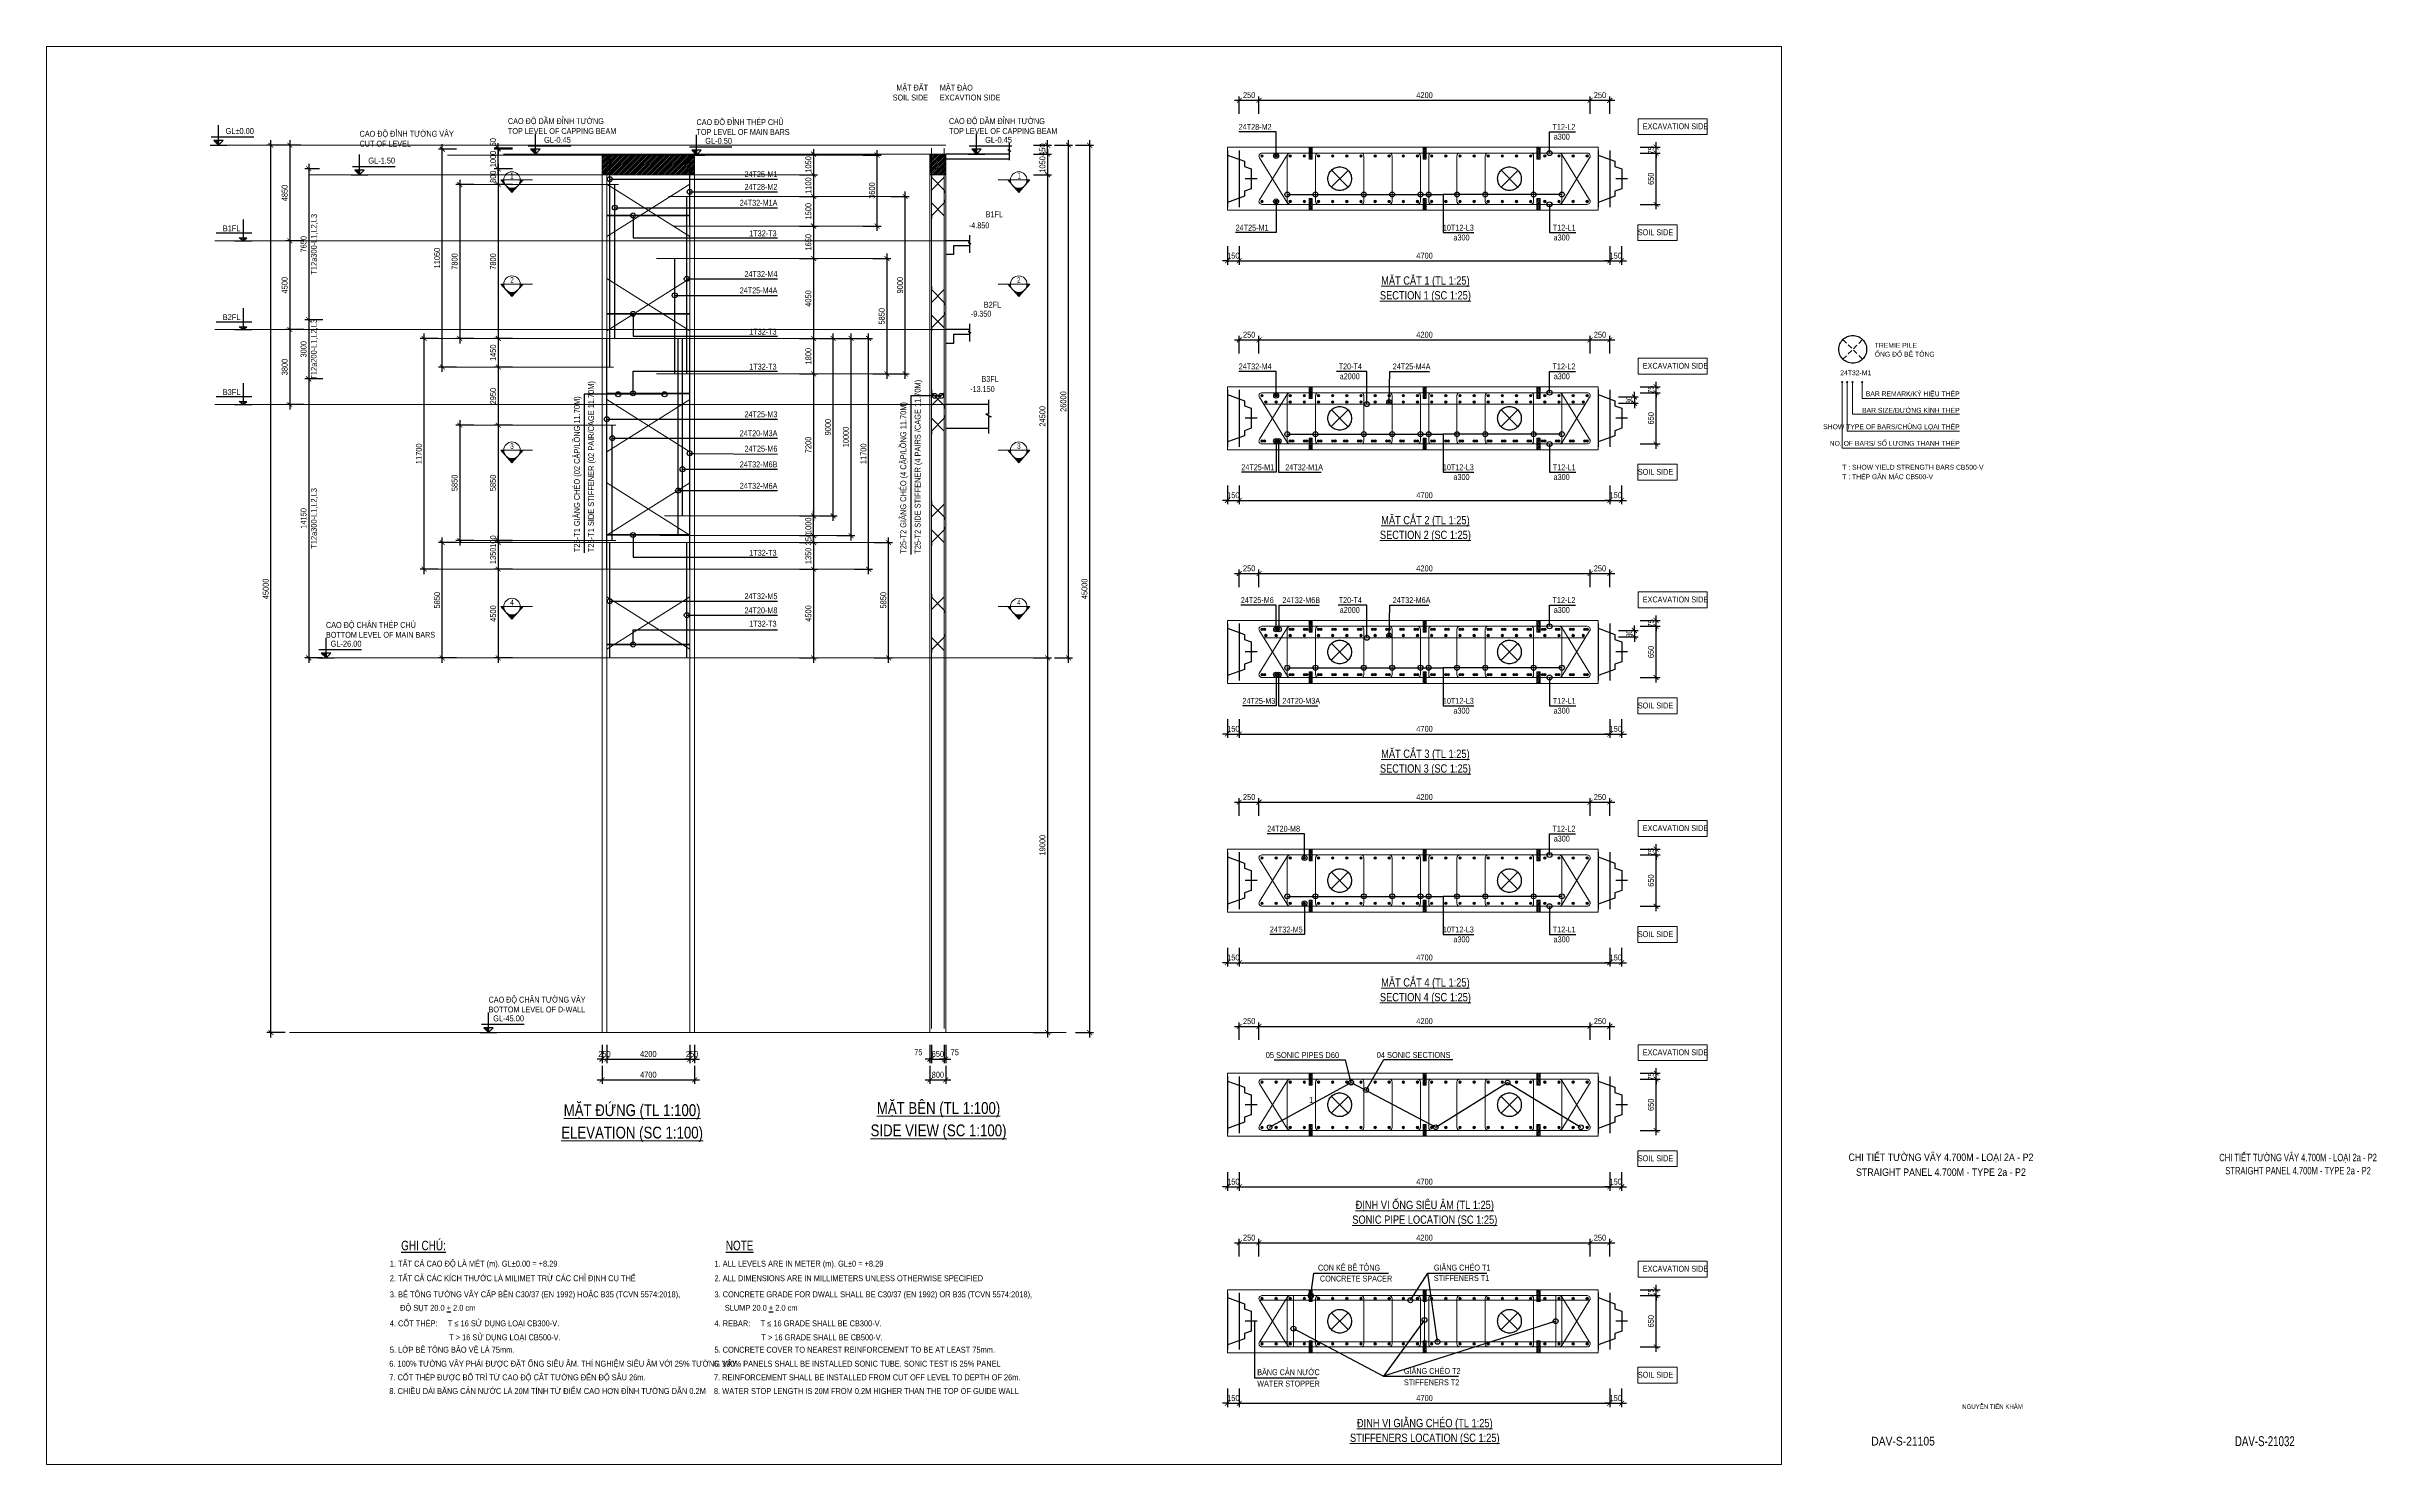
# Paper-space layout 'DAV-S-21105' of a CAD drawing. Header units: millimetres. Extents: x 33 to 972, y 15 to 586.
# The model-space entities are those that its viewports show. They can reach past a viewport. Long polylines and large blocks are cut down to what shows.
import ezdxf
from ezdxf.enums import TextEntityAlignment as Align

# ---------------------------------------------------------------- set-up
doc = ezdxf.new("R2010")
doc.units = ezdxf.units.MM
doc.header["$LTSCALE"] = 1200
doc.header["$PDMODE"] = 3
for name, pattern in [('CENTER', [2, 1.25, -0.25, 0.25, -0.25]), ('CENTER2', [1.125, 0.75, -0.125, 0.125, -0.125]), ('CONTINOUS', [0]), ('HIDDEN', [0.375, 0.25, -0.125])]:
    doc.linetypes.add(name, pattern=pattern)
for name, color, linetype in [('0-TITLE', 1, 'Continuous'), ('CDC -TEXT KHUNG', 7, 'Continuous'), ('CDC.02.DIM', 1, 'Continuous'), ('CDC.04.HIDDEN', 8, 'HIDDEN'), ('CDC.06.TEXT', 2, 'Continuous'), ('CDC.10.HATCH', 251, 'Continuous'), ('CDC.11.NOTE', 8, 'Continuous'), ('CDC_06.TEXT', 2, 'Continuous'), ('MCSA', 5, 'HIDDEN'), ('MIE', 5, 'HIDDEN'), ('Q-Dim-line', 75, 'Continuous')]:
    doc.layers.add(name, color=color, linetype=linetype)
for name, color, linetype, lineweight in [('1', 9, 'Continuous', 13), ('5', 5, 'Continuous', 13), ('BOUND', 3, 'Continuous', 20), ('C1CO', 4, 'Continuous', 35), ('CODE', 3, 'Continuous', 15), ('CWS', 8, 'HIDDEN', 9), ('ENOTE', 2, 'Continuous', 15), ('GRID', 74, 'CENTER', 15), ('Grid line', 160, 'CENTER2', 5), ('HIDE', 8, 'HIDDEN', 13), ('K-THUOC', 1, 'Continuous', 18), ('LEADER', 8, 'Continuous', 9), ('MCT', 6, 'Continuous', 20), ('PIPE60', 1, 'Continuous', 25), ('Q-Leader-line', 129, 'Continuous', 9), ('Q-Text', 2, 'Continuous', 5), ('S-Beam - Cont', 60, 'Continuous', 25), ('T1CO', 4, 'Continuous', 20), ('T1HI', 4, 'HIDDEN', 13), ('T2CO', 4, 'Continuous', 30), ('T2HI', 4, 'HIDDEN', 13), ('TCHI', 4, 'HIDDEN', 30), ('TEXTEN', 3, 'Continuous', 13), ('TEXTMA', 2, 'Continuous', 13), ('TEXTVN', 2, 'Continuous', 20), ('TIE', 4, 'Continuous', 13)]:
    doc.layers.add(name, color=color, linetype=linetype, lineweight=lineweight)
doc.styles.add('Arial', font='arial.ttf', dxfattribs={"height": 480})
doc.styles.add('BIGTEXT', font='arial.ttf', dxfattribs={"width": 0.8})
doc.styles.add('DB_Arial', font='arial.ttf', dxfattribs={"width": 0.8})
doc.styles.add('DIMTEXT', font='romans.shx', dxfattribs={"width": 0.8})
doc.styles.add('KT CDC', font='arial.ttf', dxfattribs={"width": 0.85, "height": 200})
doc.styles.add('SMTEXT', font='arial.ttf', dxfattribs={"width": 0.75})
doc.styles.add('TEXTVN', font='VHELVCN.TTF', dxfattribs={"width": 0.8})
doc.dimstyles.new('75', dxfattribs={"dimscale": 75, "dimtxt": 1.4, "dimasz": 1, "dimexe": 1, "dimexo": 0, "dimgap": 0.6, "dimtad": 1, "dimdec": 0, "dimdsep": 46, "dimtxsty": 'DIMTEXT', "dimblk": 'ARCHTICK', "dimcen": 100, "dimdle": 0.2, "dimclrd": 75, "dimclre": 8, "dimclrt": 7, "dimadec": 1, "dimazin": 0, "dimtfac": 1, "dimtdec": 0, "dimtix": 1, "dimtmove": 2, "dimatfit": 3, "dimldrblk": 'ORIGIN', "dimfxl": 7, "dimfxlon": 1, "dimtolj": 1, "dimtzin": 0, "dimarcsym": 1})
doc.dimstyles.new('BSV1-100', dxfattribs={"dimtxt": 300, "dimasz": 250, "dimexe": 200, "dimexo": 0, "dimgap": 108, "dimtad": 1, "dimdec": 0, "dimdsep": 46, "dimtxsty": 'SMTEXT', "dimblk": 'ARCHTICK', "dimcen": 100, "dimdle": 250, "dimclrd": 256, "dimclre": 256, "dimclrt": 1, "dimadec": 0, "dimazin": 0, "dimtfac": 1, "dimtdec": 0, "dimtix": 1, "dimtmove": 2, "dimatfit": 3, "dimfxl": 720, "dimfxlon": 1, "dimtolj": 1, "dimtzin": 0, "dimarcsym": 0})
doc.dimstyles.new('BSV25', dxfattribs={"dimtxt": 300, "dimasz": 250, "dimexe": 200, "dimexo": 0, "dimgap": 108, "dimtad": 1, "dimdec": 0, "dimlfac": 0.25, "dimdsep": 46, "dimtxsty": 'SMTEXT', "dimblk": 'ARCHTICK', "dimcen": 100, "dimdle": 250, "dimclrd": 256, "dimclre": 256, "dimclrt": 2, "dimadec": 0, "dimazin": 0, "dimtfac": 1, "dimtdec": 0, "dimtix": 1, "dimtmove": 2, "dimatfit": 3, "dimfxl": 800, "dimfxlon": 1, "dimtolj": 1, "dimtzin": 0, "dimarcsym": 0})

# ---------------------------------------------------------------- blocks, each defined once
blk = doc.blocks.new('_ArchTick')
at = {"color": 0, "linetype": 'ByBlock', "const_width": 0.15}
blk.add_lwpolyline([(-0.5, -0.5), (0.5, 0.5)], dxfattribs=at)
blk = doc.blocks.new('_Origin')
at = {"color": 0, "linetype": 'ByBlock', "lineweight": -2}
blk.add_line((0, 0), (-1, 0), dxfattribs=at)
blk.add_circle((0, 0), 0.5, dxfattribs=at)
blk = doc.blocks.new('*U2830')
at = {"layer": 'CDC -TEXT KHUNG', "color": 6, "width": 0.85}
for tag, height, style, p in [('TEN_BV_V', 3, 'SMTEXT', (-50.06, 121.5)), ('TEN_BV_E', 3, 'Arial', (-50.06, 115.5)), ('SH_BV', 3.5, 'Arial', (-65.35, 7.06))]:
    blk.add_attdef(tag, text='', height=height, dxfattribs=dict(at, style=style)).set_placement(p, align=Align.MIDDLE_CENTER)
blk = doc.blocks.new('*D1570')
at = {"layer": 'Defpoints', "color": 0, "transparency": 16777216}
for p in [(2999144, -240295), (2999944, -240295), (2999944, -241795)]:
    blk.add_point(p, dxfattribs=at)
at = {"layer": 'K-THUOC', "lineweight": -2, "transparency": 16777216}
for p, q in [((2998894, -241795), (3000194, -241795)), ((2999144, -241075), (2999144, -241995)), ((2999944, -241075), (2999944, -241995))]:
    blk.add_line(p, q, dxfattribs=at)
at = {"layer": 'K-THUOC', "lineweight": -2, "transparency": 16777216, "xscale": 250, "yscale": 250, "zscale": 250, "rotation": 180}
blk.add_blockref('_ArchTick', (2999144, -241795), dxfattribs=at)
at = {"layer": 'K-THUOC', "lineweight": -2, "transparency": 16777216, "xscale": 250, "yscale": 250, "zscale": 250}
blk.add_blockref('_ArchTick', (2999944, -241795), dxfattribs=at)
at = {"layer": 'K-THUOC', "color": 1, "transparency": 16777216, "insert": (2999544, -241534), "char_height": 300, "attachment_point": 5, "style": 'SMTEXT'}
blk.add_mtext('\\A1;800', dxfattribs=at)
blk = doc.blocks.new('*D1571')
at = {"layer": 'Defpoints', "color": 0, "transparency": 16777216}
for p in [(2999144, -239995), (2999219, -239995), (2999219, -240745)]:
    blk.add_point(p, dxfattribs=at)
at = {"layer": 'K-THUOC', "lineweight": -2, "transparency": 16777216}
for p, q in [((2999144, -240745), (2998894, -240745)), ((2999144, -240025), (2999144, -240945)), ((2999144, -240745), (2999219, -240745)), ((2999219, -240025), (2999219, -240945)), ((2999219, -240745), (2999469, -240745))]:
    blk.add_line(p, q, dxfattribs=at)
at = {"layer": 'K-THUOC', "lineweight": -2, "transparency": 16777216, "xscale": 250, "yscale": 250, "zscale": 250}
blk.add_blockref('_ArchTick', (2999144, -240745), dxfattribs=at)
at = {"layer": 'K-THUOC', "lineweight": -2, "transparency": 16777216, "xscale": 250, "yscale": 250, "zscale": 250, "rotation": 180}
blk.add_blockref('_ArchTick', (2999219, -240745), dxfattribs=at)
at = {"layer": 'K-THUOC', "color": 1, "transparency": 16777216, "insert": (2998552, -240395), "char_height": 300, "attachment_point": 5, "style": 'SMTEXT'}
blk.add_mtext('\\A1;75', dxfattribs=at)
blk = doc.blocks.new('*D1572')
at = {"layer": 'Defpoints', "color": 0, "transparency": 16777216}
for p in [(2999219, -239995), (2999869, -239995), (2999869, -240745)]:
    blk.add_point(p, dxfattribs=at)
at = {"layer": 'K-THUOC', "lineweight": -2, "transparency": 16777216}
for p, q in [((2999219, -240745), (2998969, -240745)), ((2999219, -240025), (2999219, -240945)), ((2999219, -240745), (2999869, -240745)), ((2999869, -240025), (2999869, -240945)), ((2999869, -240745), (3000119, -240745))]:
    blk.add_line(p, q, dxfattribs=at)
at = {"layer": 'K-THUOC', "lineweight": -2, "transparency": 16777216, "xscale": 250, "yscale": 250, "zscale": 250}
blk.add_blockref('_ArchTick', (2999219, -240745), dxfattribs=at)
at = {"layer": 'K-THUOC', "lineweight": -2, "transparency": 16777216, "xscale": 250, "yscale": 250, "zscale": 250, "rotation": 180}
blk.add_blockref('_ArchTick', (2999869, -240745), dxfattribs=at)
at = {"layer": 'K-THUOC', "color": 1, "transparency": 16777216, "insert": (2999544, -240484), "char_height": 300, "attachment_point": 5, "style": 'SMTEXT'}
blk.add_mtext('\\A1;650', dxfattribs=at)
blk = doc.blocks.new('*D1573')
at = {"layer": 'Defpoints', "color": 0, "transparency": 16777216}
for p in [(2999869, -239995), (2999944, -239995), (2999944, -240745)]:
    blk.add_point(p, dxfattribs=at)
at = {"layer": 'K-THUOC', "lineweight": -2, "transparency": 16777216}
for p, q in [((2999869, -240745), (2999619, -240745)), ((2999869, -240025), (2999869, -240945)), ((2999869, -240745), (2999944, -240745)), ((2999944, -240025), (2999944, -240945)), ((2999944, -240745), (3000194, -240745))]:
    blk.add_line(p, q, dxfattribs=at)
at = {"layer": 'K-THUOC', "lineweight": -2, "transparency": 16777216, "xscale": 250, "yscale": 250, "zscale": 250}
blk.add_blockref('_ArchTick', (2999869, -240745), dxfattribs=at)
at = {"layer": 'K-THUOC', "lineweight": -2, "transparency": 16777216, "xscale": 250, "yscale": 250, "zscale": 250, "rotation": 180}
blk.add_blockref('_ArchTick', (2999944, -240745), dxfattribs=at)
at = {"layer": 'K-THUOC', "color": 1, "transparency": 16777216, "insert": (3000399, -240395), "char_height": 300, "attachment_point": 5, "style": 'SMTEXT'}
blk.add_mtext('\\A1;75', dxfattribs=at)
blk = doc.blocks.new('*D1574')
at = {"layer": 'Defpoints', "color": 0, "transparency": 16777216}
for p in [(2965705, -194395), (2967228, -194395), (2967507, -239395)]:
    blk.add_point(p, dxfattribs=at)
at = {"layer": 'K-THUOC', "lineweight": -2, "transparency": 16777216}
for p, q in [((2966425, -194395), (2965505, -194395)), ((2965705, -239645), (2965705, -194145)), ((2966425, -239395), (2965505, -239395))]:
    blk.add_line(p, q, dxfattribs=at)
at = {"layer": 'K-THUOC', "lineweight": -2, "transparency": 16777216, "xscale": 250, "yscale": 250, "zscale": 250}
for p, rotation in [((2965705, -194395), 90), ((2965705, -239395), 270)]:
    blk.add_blockref('_ArchTick', p, dxfattribs=dict(at, rotation=rotation))
at = {"layer": 'K-THUOC', "color": 1, "transparency": 16777216, "insert": (2965444, -216895), "char_height": 300, "attachment_point": 5, "rotation": 90, "style": 'SMTEXT'}
blk.add_mtext('\\A1;45000', dxfattribs=at)
blk = doc.blocks.new('*D1575')
at = {"layer": 'Defpoints', "color": 0, "transparency": 16777216}
for p in [(2969125, -203245), (2967625, -206245), (2969162, -206245)]:
    blk.add_point(p, dxfattribs=at)
at = {"layer": 'K-THUOC', "lineweight": -2, "transparency": 16777216}
for p, q in [((2967625, -202995), (2967625, -206495)), ((2968345, -203245), (2967425, -203245)), ((2968345, -206245), (2967425, -206245))]:
    blk.add_line(p, q, dxfattribs=at)
at = {"layer": 'K-THUOC', "lineweight": -2, "transparency": 16777216, "xscale": 250, "yscale": 250, "zscale": 250}
for p, rotation in [((2967625, -203245), 90), ((2967625, -206245), 270)]:
    blk.add_blockref('_ArchTick', p, dxfattribs=dict(at, rotation=rotation))
at = {"layer": 'K-THUOC', "color": 1, "transparency": 16777216, "char_height": 300, "attachment_point": 5, "rotation": 90, "style": 'SMTEXT'}
for s, insert in [('\\A1;T12a200-L1,L2,L3', (2967914, -204745)), ('\\A1;3000', (2967364, -204745))]:
    blk.add_mtext(s, dxfattribs=dict(at, insert=insert))
blk = doc.blocks.new('*D1576')
at = {"layer": 'Defpoints', "color": 0, "transparency": 16777216}
for p in [(2969162, -206245), (2967625, -220395), (2971587, -220395)]:
    blk.add_point(p, dxfattribs=at)
at = {"layer": 'K-THUOC', "lineweight": -2, "transparency": 16777216}
for p, q in [((2968345, -206245), (2967425, -206245)), ((2967625, -205995), (2967625, -220645)), ((2968345, -220395), (2967425, -220395))]:
    blk.add_line(p, q, dxfattribs=at)
at = {"layer": 'K-THUOC', "lineweight": -2, "transparency": 16777216, "xscale": 250, "yscale": 250, "zscale": 250}
for p, rotation in [((2967625, -206245), 90), ((2967625, -220395), 270)]:
    blk.add_blockref('_ArchTick', p, dxfattribs=dict(at, rotation=rotation))
at = {"layer": 'K-THUOC', "color": 1, "transparency": 16777216, "char_height": 300, "attachment_point": 5, "rotation": 90, "style": 'SMTEXT'}
for s, insert in [('\\A1;T12a300-L1,L2,L3', (2967914, -213320)), ('\\A1;14150', (2967364, -213320))]:
    blk.add_mtext(s, dxfattribs=dict(at, insert=insert))
blk = doc.blocks.new('SIGSEC')
at = {"layer": '1', "lineweight": 9}
h = blk.add_hatch(color=256, dxfattribs=at)
h.dxf.hatch_style = 1
h.paths.add_polyline_path([(-420, 0), (-560, 0), (-315, -278, -0.1826758)])
h = blk.add_hatch(color=256, dxfattribs=at)
h.dxf.hatch_style = 1
h.paths.add_polyline_path([(560, 0), (420, 0, -0.1826758), (315, -278)])
h = blk.add_hatch(color=256, dxfattribs=at)
h.dxf.hatch_style = 1
h.paths.add_polyline_path([(315, -278, -0.4514162), (-315, -278), (0, -635)])
at = {"layer": '1', "lineweight": 9, "elevation": 0}
blk.add_lwpolyline([(1050, 0), (-560, 0), (0, -635), (560, 0)], dxfattribs=at)
at = {"layer": '1', "lineweight": 9}
blk.add_circle((0, 0), 420, dxfattribs=at)
at = {"layer": 'BOUND', "lineweight": 9, "style": 'TEXTVN', "width": 0.8}
blk.add_attdef('SEC', text='', height=280, dxfattribs=at).set_placement((0, 210, 0), align=Align.MIDDLE_CENTER)
blk = doc.blocks.new('*D1577')
at = {"layer": 'Defpoints', "color": 0, "transparency": 16777216}
for p in [(2968175, -195595), (2967625, -203245), (2969125, -203245)]:
    blk.add_point(p, dxfattribs=at)
at = {"layer": 'K-THUOC', "lineweight": -2, "transparency": 16777216}
for p, q in [((2968175, -195595), (2967425, -195595)), ((2967625, -195345), (2967625, -203495)), ((2968345, -203245), (2967425, -203245))]:
    blk.add_line(p, q, dxfattribs=at)
at = {"layer": 'K-THUOC', "lineweight": -2, "transparency": 16777216, "xscale": 250, "yscale": 250, "zscale": 250}
for p, rotation in [((2967625, -195595), 90), ((2967625, -203245), 270)]:
    blk.add_blockref('_ArchTick', p, dxfattribs=dict(at, rotation=rotation))
at = {"layer": 'K-THUOC', "color": 1, "transparency": 16777216, "char_height": 300, "attachment_point": 5, "rotation": 90, "style": 'SMTEXT'}
for s, insert in [('\\A1;T12a300-L1,L2,L3', (2967914, -199420)), ('\\A1;7650', (2967364, -199420))]:
    blk.add_mtext(s, dxfattribs=dict(at, insert=insert))
blk = doc.blocks.new('tag_cd')
at = {"layer": 'CDC.10.HATCH'}
blk.add_hatch(color=256, dxfattribs=at).paths.add_polyline_path([(180, 240), (420, 0), (420, 240)])
at = {"layer": 'CDC.02.DIM'}
for points in [[(0, 0), (840, 0)], [(60, 420), (2220, 420)], [(420, 240), (420, 0), (660, 240), (180, 240), (420, 0), (420, 1020)]]:
    blk.add_lwpolyline(points, dxfattribs=at)
at = {"layer": 'CDC.06.TEXT', "ltscale": 0.5, "style": 'SMTEXT', "width": 0.75}
blk.add_attdef('CD', text='', height=300, dxfattribs=at).set_placement((2220, 570), align=Align.RIGHT)
blk = doc.blocks.new('*D1578')
at = {"layer": 'Defpoints', "color": 0, "transparency": 16777216}
for p in [(2967228, -194395), (2966665, -199245), (2999944, -199245)]:
    blk.add_point(p, dxfattribs=at)
at = {"layer": 'K-THUOC', "lineweight": -2, "transparency": 16777216}
for p, q in [((2967228, -194395), (2966465, -194395)), ((2966665, -194145), (2966665, -199495)), ((2967385, -199245), (2966465, -199245))]:
    blk.add_line(p, q, dxfattribs=at)
at = {"layer": 'K-THUOC', "lineweight": -2, "transparency": 16777216, "xscale": 250, "yscale": 250, "zscale": 250}
for p, rotation in [((2966665, -194395), 90), ((2966665, -199245), 270)]:
    blk.add_blockref('_ArchTick', p, dxfattribs=dict(at, rotation=rotation))
at = {"layer": 'K-THUOC', "color": 1, "transparency": 16777216, "insert": (2966404, -196820), "char_height": 300, "attachment_point": 5, "rotation": 90, "style": 'SMTEXT'}
blk.add_mtext('\\A1;4850', dxfattribs=at)
blk = doc.blocks.new('*D1579')
at = {"layer": 'Defpoints', "color": 0, "transparency": 16777216}
for p in [(2999944, -199245), (2966665, -203745), (2999944, -203745)]:
    blk.add_point(p, dxfattribs=at)
at = {"layer": 'K-THUOC', "lineweight": -2, "transparency": 16777216}
for p, q in [((2967385, -199245), (2966465, -199245)), ((2966665, -198995), (2966665, -203995)), ((2967385, -203745), (2966465, -203745))]:
    blk.add_line(p, q, dxfattribs=at)
at = {"layer": 'K-THUOC', "lineweight": -2, "transparency": 16777216, "xscale": 250, "yscale": 250, "zscale": 250}
for p, rotation in [((2966665, -199245), 90), ((2966665, -203745), 270)]:
    blk.add_blockref('_ArchTick', p, dxfattribs=dict(at, rotation=rotation))
at = {"layer": 'K-THUOC', "color": 1, "transparency": 16777216, "insert": (2966404, -201495), "char_height": 300, "attachment_point": 5, "rotation": 90, "style": 'SMTEXT'}
blk.add_mtext('\\A1;4500', dxfattribs=at)
blk = doc.blocks.new('*D1580')
at = {"layer": 'Defpoints', "color": 0, "transparency": 16777216}
for p in [(2999944, -203745), (2966665, -207545), (2999944, -207545)]:
    blk.add_point(p, dxfattribs=at)
at = {"layer": 'K-THUOC', "lineweight": -2, "transparency": 16777216}
for p, q in [((2967385, -203745), (2966465, -203745)), ((2966665, -203495), (2966665, -207795)), ((2967385, -207545), (2966465, -207545))]:
    blk.add_line(p, q, dxfattribs=at)
at = {"layer": 'K-THUOC', "lineweight": -2, "transparency": 16777216, "xscale": 250, "yscale": 250, "zscale": 250}
for p, rotation in [((2966665, -203745), 90), ((2966665, -207545), 270)]:
    blk.add_blockref('_ArchTick', p, dxfattribs=dict(at, rotation=rotation))
at = {"layer": 'K-THUOC', "color": 1, "transparency": 16777216, "insert": (2966404, -205645), "char_height": 300, "attachment_point": 5, "rotation": 90, "style": 'SMTEXT'}
blk.add_mtext('\\A1;3800', dxfattribs=at)
blk = doc.blocks.new('A$Cf5debca8')
at = {"layer": 'CDC.02.DIM'}
blk.add_hatch(color=256, dxfattribs=at).paths.add_polyline_path([(-242, 146), (-438, 146), (-438, 0)])
for p, q in [((-1809, 398), (0, 398)), ((-875, 0), (0, 0)), ((-438, 0), (-633, 146)), ((-633, 146), (-242, 146)), ((-438, 1084), (-438, 0)), ((-438, 0), (-242, 146))]:
    blk.add_line(p, q, dxfattribs=at)
at = {"layer": 'CDC.06.TEXT', "style": 'SMTEXT', "width": 0.75}
blk.add_attdef('CD', (-1469, 478), '', height=300, dxfattribs=at)
blk = doc.blocks.new('*D1581')
at = {"layer": 'Defpoints', "color": 0, "transparency": 16777216}
for p in [(2986482, -195895), (2988504, -194845), (2993236, -195895)]:
    blk.add_point(p, dxfattribs=at)
at = {"layer": 'K-THUOC', "lineweight": -2, "transparency": 16777216}
for p, q in [((2993236, -194595), (2993236, -196145)), ((2992516, -194845), (2993436, -194845)), ((2992516, -195895), (2993436, -195895))]:
    blk.add_line(p, q, dxfattribs=at)
at = {"layer": 'K-THUOC', "lineweight": -2, "transparency": 16777216, "xscale": 250, "yscale": 250, "zscale": 250}
for p, rotation in [((2993236, -194845), 90), ((2993236, -195895), 270)]:
    blk.add_blockref('_ArchTick', p, dxfattribs=dict(at, rotation=rotation))
at = {"layer": 'K-THUOC', "color": 1, "transparency": 16777216, "insert": (2992974, -195370), "char_height": 300, "attachment_point": 5, "rotation": 90, "style": 'SMTEXT'}
blk.add_mtext('\\A1;1050', dxfattribs=at)
blk = doc.blocks.new('*D1582')
at = {"layer": 'Defpoints', "color": 0, "transparency": 16777216}
for p in [(2986461, -196995), (2986461, -198495), (2993236, -198495)]:
    blk.add_point(p, dxfattribs=at)
at = {"layer": 'K-THUOC', "lineweight": -2, "transparency": 16777216}
for p, q in [((2992516, -196995), (2993436, -196995)), ((2993236, -196745), (2993236, -198745)), ((2992516, -198495), (2993436, -198495))]:
    blk.add_line(p, q, dxfattribs=at)
at = {"layer": 'K-THUOC', "lineweight": -2, "transparency": 16777216, "xscale": 250, "yscale": 250, "zscale": 250}
for p, rotation in [((2993236, -196995), 90), ((2993236, -198495), 270)]:
    blk.add_blockref('_ArchTick', p, dxfattribs=dict(at, rotation=rotation))
at = {"layer": 'K-THUOC', "color": 1, "transparency": 16777216, "insert": (2992974, -197745), "char_height": 300, "attachment_point": 5, "rotation": 90, "style": 'SMTEXT'}
blk.add_mtext('\\A1;1500', dxfattribs=at)
blk = doc.blocks.new('*D1583')
at = {"layer": 'Defpoints', "color": 0, "transparency": 16777216}
for p in [(2986461, -198495), (2986461, -200145), (2993236, -200145)]:
    blk.add_point(p, dxfattribs=at)
at = {"layer": 'K-THUOC', "lineweight": -2, "transparency": 16777216}
for p, q in [((2993236, -198245), (2993236, -200395)), ((2992516, -198495), (2993436, -198495)), ((2992516, -200145), (2993436, -200145))]:
    blk.add_line(p, q, dxfattribs=at)
at = {"layer": 'K-THUOC', "lineweight": -2, "transparency": 16777216, "xscale": 250, "yscale": 250, "zscale": 250}
for p, rotation in [((2993236, -198495), 90), ((2993236, -200145), 270)]:
    blk.add_blockref('_ArchTick', p, dxfattribs=dict(at, rotation=rotation))
at = {"layer": 'K-THUOC', "color": 1, "transparency": 16777216, "insert": (2992974, -199320), "char_height": 300, "attachment_point": 5, "rotation": 90, "style": 'SMTEXT'}
blk.add_mtext('\\A1;1650', dxfattribs=at)
blk = doc.blocks.new('*D1584')
at = {"layer": 'Defpoints', "color": 0, "transparency": 16777216}
for p in [(2986461, -200145), (2986461, -204195), (2993236, -204195)]:
    blk.add_point(p, dxfattribs=at)
at = {"layer": 'K-THUOC', "lineweight": -2, "transparency": 16777216}
for p, q in [((2992516, -200145), (2993436, -200145)), ((2993236, -199895), (2993236, -204445)), ((2992516, -204195), (2993436, -204195))]:
    blk.add_line(p, q, dxfattribs=at)
at = {"layer": 'K-THUOC', "lineweight": -2, "transparency": 16777216, "xscale": 250, "yscale": 250, "zscale": 250}
for p, rotation in [((2993236, -200145), 90), ((2993236, -204195), 270)]:
    blk.add_blockref('_ArchTick', p, dxfattribs=dict(at, rotation=rotation))
at = {"layer": 'K-THUOC', "color": 1, "transparency": 16777216, "insert": (2992974, -202170), "char_height": 300, "attachment_point": 5, "rotation": 90, "style": 'SMTEXT'}
blk.add_mtext('\\A1;4050', dxfattribs=at)
blk = doc.blocks.new('*D1585')
at = {"layer": 'Defpoints', "color": 0, "transparency": 16777216}
for p in [(2986461, -204195), (2986461, -205995), (2993236, -205995)]:
    blk.add_point(p, dxfattribs=at)
at = {"layer": 'K-THUOC', "lineweight": -2, "transparency": 16777216}
for p, q in [((2992516, -204195), (2993436, -204195)), ((2993236, -203945), (2993236, -206245)), ((2992516, -205995), (2993436, -205995))]:
    blk.add_line(p, q, dxfattribs=at)
at = {"layer": 'K-THUOC', "lineweight": -2, "transparency": 16777216, "xscale": 250, "yscale": 250, "zscale": 250}
for p, rotation in [((2993236, -204195), 90), ((2993236, -205995), 270)]:
    blk.add_blockref('_ArchTick', p, dxfattribs=dict(at, rotation=rotation))
at = {"layer": 'K-THUOC', "color": 1, "transparency": 16777216, "insert": (2992974, -205095), "char_height": 300, "attachment_point": 5, "rotation": 90, "style": 'SMTEXT'}
blk.add_mtext('\\A1;1800', dxfattribs=at)
blk = doc.blocks.new('*D1586')
at = {"layer": 'Defpoints', "color": 0, "transparency": 16777216}
for p in [(2986461, -205995), (2986461, -213195), (2993236, -213195)]:
    blk.add_point(p, dxfattribs=at)
at = {"layer": 'K-THUOC', "lineweight": -2, "transparency": 16777216}
for p, q in [((2992516, -205995), (2993436, -205995)), ((2993236, -205745), (2993236, -213445)), ((2992516, -213195), (2993436, -213195))]:
    blk.add_line(p, q, dxfattribs=at)
at = {"layer": 'K-THUOC', "lineweight": -2, "transparency": 16777216, "xscale": 250, "yscale": 250, "zscale": 250}
for p, rotation in [((2993236, -205995), 90), ((2993236, -213195), 270)]:
    blk.add_blockref('_ArchTick', p, dxfattribs=dict(at, rotation=rotation))
at = {"layer": 'K-THUOC', "color": 1, "transparency": 16777216, "insert": (2992974, -209595), "char_height": 300, "attachment_point": 5, "rotation": 90, "style": 'SMTEXT'}
blk.add_mtext('\\A1;7200', dxfattribs=at)
blk = doc.blocks.new('*D1587')
at = {"layer": 'Defpoints', "color": 0, "transparency": 16777216}
for p in [(2986461, -214195), (2986461, -214545), (2993236, -214545)]:
    blk.add_point(p, dxfattribs=at)
at = {"layer": 'K-THUOC', "lineweight": -2, "transparency": 16777216}
for p, q in [((2992516, -214195), (2993436, -214195)), ((2992516, -214545), (2993436, -214545)), ((2993236, -214195), (2993236, -213945)), ((2993236, -214195), (2993236, -214545)), ((2993236, -214545), (2993236, -214795))]:
    blk.add_line(p, q, dxfattribs=at)
at = {"layer": 'K-THUOC', "lineweight": -2, "transparency": 16777216, "xscale": 250, "yscale": 250, "zscale": 250}
for p, rotation in [((2993236, -214195), 270), ((2993236, -214545), 90)]:
    blk.add_blockref('_ArchTick', p, dxfattribs=dict(at, rotation=rotation))
at = {"layer": 'K-THUOC', "color": 1, "transparency": 16777216, "insert": (2992974, -214370), "char_height": 300, "attachment_point": 5, "rotation": 90, "style": 'SMTEXT'}
blk.add_mtext('\\A1;350', dxfattribs=at)
blk = doc.blocks.new('*D1588')
at = {"layer": 'Defpoints', "color": 0, "transparency": 16777216}
for p in [(2986461, -214545), (2986461, -215895), (2993236, -215895)]:
    blk.add_point(p, dxfattribs=at)
at = {"layer": 'K-THUOC', "lineweight": -2, "transparency": 16777216}
for p, q in [((2992516, -214545), (2993436, -214545)), ((2993236, -214295), (2993236, -216145)), ((2992516, -215895), (2993436, -215895))]:
    blk.add_line(p, q, dxfattribs=at)
at = {"layer": 'K-THUOC', "lineweight": -2, "transparency": 16777216, "xscale": 250, "yscale": 250, "zscale": 250}
for p, rotation in [((2993236, -214545), 90), ((2993236, -215895), 270)]:
    blk.add_blockref('_ArchTick', p, dxfattribs=dict(at, rotation=rotation))
at = {"layer": 'K-THUOC', "color": 1, "transparency": 16777216, "insert": (2992974, -215220), "char_height": 300, "attachment_point": 5, "rotation": 90, "style": 'SMTEXT'}
blk.add_mtext('\\A1;1350', dxfattribs=at)
blk = doc.blocks.new('*D1589')
at = {"layer": 'Defpoints', "color": 0, "transparency": 16777216}
for p in [(2986461, -215895), (2986461, -220395), (2993236, -220395)]:
    blk.add_point(p, dxfattribs=at)
at = {"layer": 'K-THUOC', "lineweight": -2, "transparency": 16777216}
for p, q in [((2992516, -215895), (2993436, -215895)), ((2993236, -215645), (2993236, -220645)), ((2992516, -220395), (2993436, -220395))]:
    blk.add_line(p, q, dxfattribs=at)
at = {"layer": 'K-THUOC', "lineweight": -2, "transparency": 16777216, "xscale": 250, "yscale": 250, "zscale": 250}
for p, rotation in [((2993236, -215895), 90), ((2993236, -220395), 270)]:
    blk.add_blockref('_ArchTick', p, dxfattribs=dict(at, rotation=rotation))
at = {"layer": 'K-THUOC', "color": 1, "transparency": 16777216, "insert": (2992974, -218145), "char_height": 300, "attachment_point": 5, "rotation": 90, "style": 'SMTEXT'}
blk.add_mtext('\\A1;4500', dxfattribs=at)
blk = doc.blocks.new('*D1590')
at = {"layer": 'Defpoints', "color": 0, "transparency": 16777216}
for p in [(2985961, -214545), (2997040, -214545), (2985961, -220395)]:
    blk.add_point(p, dxfattribs=at)
at = {"layer": 'K-THUOC', "lineweight": -2, "transparency": 16777216}
for p, q in [((2996320, -214545), (2997240, -214545)), ((2997040, -220645), (2997040, -214295)), ((2996320, -220395), (2997240, -220395))]:
    blk.add_line(p, q, dxfattribs=at)
at = {"layer": 'K-THUOC', "lineweight": -2, "transparency": 16777216, "xscale": 250, "yscale": 250, "zscale": 250}
for p, rotation in [((2997040, -214545), 90), ((2997040, -220395), 270)]:
    blk.add_blockref('_ArchTick', p, dxfattribs=dict(at, rotation=rotation))
at = {"layer": 'K-THUOC', "color": 1, "transparency": 16777216, "insert": (2996779, -217470), "char_height": 300, "attachment_point": 5, "rotation": 90, "style": 'SMTEXT'}
blk.add_mtext('\\A1;5850', dxfattribs=at)
blk = doc.blocks.new('*D1591')
at = {"layer": 'Defpoints', "color": 0, "transparency": 16777216}
for p in [(2985417, -204195), (2996030, -204195), (2985417, -215895)]:
    blk.add_point(p, dxfattribs=at)
at = {"layer": 'K-THUOC', "lineweight": -2, "transparency": 16777216}
for p, q in [((2995310, -204195), (2996230, -204195)), ((2996030, -216145), (2996030, -203945)), ((2995310, -215895), (2996230, -215895))]:
    blk.add_line(p, q, dxfattribs=at)
at = {"layer": 'K-THUOC', "lineweight": -2, "transparency": 16777216, "xscale": 250, "yscale": 250, "zscale": 250}
for p, rotation in [((2996030, -204195), 90), ((2996030, -215895), 270)]:
    blk.add_blockref('_ArchTick', p, dxfattribs=dict(at, rotation=rotation))
at = {"layer": 'K-THUOC', "color": 1, "transparency": 16777216, "insert": (2995769, -210045), "char_height": 300, "attachment_point": 5, "rotation": 90, "style": 'SMTEXT'}
blk.add_mtext('\\A1;11700', dxfattribs=at)
blk = doc.blocks.new('*D1592')
at = {"layer": 'Defpoints', "color": 0, "transparency": 16777216}
for p in [(2986805, -196995), (2997885, -196995), (2986805, -205995)]:
    blk.add_point(p, dxfattribs=at)
at = {"layer": 'K-THUOC', "lineweight": -2, "transparency": 16777216}
for p, q in [((2997165, -196995), (2998085, -196995)), ((2997885, -206245), (2997885, -196745)), ((2997165, -205995), (2998085, -205995))]:
    blk.add_line(p, q, dxfattribs=at)
at = {"layer": 'K-THUOC', "lineweight": -2, "transparency": 16777216, "xscale": 250, "yscale": 250, "zscale": 250}
for p, rotation in [((2997885, -196995), 90), ((2997885, -205995), 270)]:
    blk.add_blockref('_ArchTick', p, dxfattribs=dict(at, rotation=rotation))
at = {"layer": 'K-THUOC', "color": 1, "transparency": 16777216, "insert": (2997623, -201495), "char_height": 300, "attachment_point": 5, "rotation": 90, "style": 'SMTEXT'}
blk.add_mtext('\\A1;9000', dxfattribs=at)
blk = doc.blocks.new('*D1593')
at = {"layer": 'Defpoints', "color": 0, "transparency": 16777216}
for p in [(2988254, -194895), (2996464, -194895), (2986111, -198495)]:
    blk.add_point(p, dxfattribs=at)
at = {"layer": 'K-THUOC', "lineweight": -2, "transparency": 16777216}
for p, q in [((2996464, -198745), (2996464, -194645)), ((2995744, -194895), (2996664, -194895)), ((2995744, -198495), (2996664, -198495))]:
    blk.add_line(p, q, dxfattribs=at)
at = {"layer": 'K-THUOC', "lineweight": -2, "transparency": 16777216, "xscale": 250, "yscale": 250, "zscale": 250}
for p, rotation in [((2996464, -194895), 90), ((2996464, -198495), 270)]:
    blk.add_blockref('_ArchTick', p, dxfattribs=dict(at, rotation=rotation))
at = {"layer": 'K-THUOC', "color": 1, "transparency": 16777216, "insert": (2996202, -196695), "char_height": 300, "attachment_point": 5, "rotation": 90, "style": 'SMTEXT'}
blk.add_mtext('\\A1;3600', dxfattribs=at)
blk = doc.blocks.new('*D1594')
at = {"layer": 'Defpoints', "color": 0, "transparency": 16777216}
for p in [(2985117, -204195), (2995138, -204195), (2985117, -214195)]:
    blk.add_point(p, dxfattribs=at)
at = {"layer": 'K-THUOC', "lineweight": -2, "transparency": 16777216}
for p, q in [((2994418, -204195), (2995338, -204195)), ((2995138, -214445), (2995138, -203945)), ((2994418, -214195), (2995338, -214195))]:
    blk.add_line(p, q, dxfattribs=at)
at = {"layer": 'K-THUOC', "lineweight": -2, "transparency": 16777216, "xscale": 250, "yscale": 250, "zscale": 250}
for p, rotation in [((2995138, -204195), 90), ((2995138, -214195), 270)]:
    blk.add_blockref('_ArchTick', p, dxfattribs=dict(at, rotation=rotation))
at = {"layer": 'K-THUOC', "color": 1, "transparency": 16777216, "insert": (2994876, -209195), "char_height": 300, "attachment_point": 5, "rotation": 90, "style": 'SMTEXT'}
blk.add_mtext('\\A1;10000', dxfattribs=at)
blk = doc.blocks.new('*D1595')
at = {"layer": 'Defpoints', "color": 0, "transparency": 16777216}
for p in [(2984817, -204195), (2994227, -204195), (2984817, -213195)]:
    blk.add_point(p, dxfattribs=at)
at = {"layer": 'K-THUOC', "lineweight": -2, "transparency": 16777216}
for p, q in [((2993507, -204195), (2994427, -204195)), ((2994227, -213445), (2994227, -203945)), ((2993507, -213195), (2994427, -213195))]:
    blk.add_line(p, q, dxfattribs=at)
at = {"layer": 'K-THUOC', "lineweight": -2, "transparency": 16777216, "xscale": 250, "yscale": 250, "zscale": 250}
for p, rotation in [((2994227, -204195), 90), ((2994227, -213195), 270)]:
    blk.add_blockref('_ArchTick', p, dxfattribs=dict(at, rotation=rotation))
at = {"layer": 'K-THUOC', "color": 1, "transparency": 16777216, "insert": (2993966, -208695), "char_height": 300, "attachment_point": 5, "rotation": 90, "style": 'SMTEXT'}
blk.add_mtext('\\A1;9000', dxfattribs=at)
blk = doc.blocks.new('*D1596')
at = {"layer": 'Defpoints', "color": 0, "transparency": 16777216}
for p in [(2977240, -194595), (2982317, -194595), (2982317, -195595)]:
    blk.add_point(p, dxfattribs=at)
at = {"layer": 'K-THUOC', "lineweight": -2, "transparency": 16777216}
for p, q in [((2977960, -194595), (2977040, -194595)), ((2977240, -195845), (2977240, -194345)), ((2977960, -195595), (2977040, -195595))]:
    blk.add_line(p, q, dxfattribs=at)
at = {"layer": 'K-THUOC', "lineweight": -2, "transparency": 16777216, "xscale": 250, "yscale": 250, "zscale": 250}
for p, rotation in [((2977240, -194595), 90), ((2977240, -195595), 270)]:
    blk.add_blockref('_ArchTick', p, dxfattribs=dict(at, rotation=rotation))
at = {"layer": 'K-THUOC', "color": 1, "transparency": 16777216, "insert": (2976979, -195095), "char_height": 300, "attachment_point": 5, "rotation": 90, "style": 'SMTEXT'}
blk.add_mtext('\\A1;1000', dxfattribs=at)
blk = doc.blocks.new('*D1597')
at = {"layer": 'Defpoints', "color": 0, "transparency": 16777216}
for p in [(2982296, -196394), (2977240, -204194), (2982296, -204194)]:
    blk.add_point(p, dxfattribs=at)
at = {"layer": 'K-THUOC', "lineweight": -2, "transparency": 16777216}
for p, q in [((2977960, -196394), (2977040, -196394)), ((2977240, -196144), (2977240, -204444)), ((2977960, -204194), (2977040, -204194))]:
    blk.add_line(p, q, dxfattribs=at)
at = {"layer": 'K-THUOC', "lineweight": -2, "transparency": 16777216, "xscale": 250, "yscale": 250, "zscale": 250}
for p, rotation in [((2977240, -196394), 90), ((2977240, -204194), 270)]:
    blk.add_blockref('_ArchTick', p, dxfattribs=dict(at, rotation=rotation))
at = {"layer": 'K-THUOC', "color": 1, "transparency": 16777216, "insert": (2976979, -200294), "char_height": 300, "attachment_point": 5, "rotation": 90, "style": 'SMTEXT'}
blk.add_mtext('\\A1;7800', dxfattribs=at)
blk = doc.blocks.new('*D1598')
at = {"layer": 'Defpoints', "color": 0, "transparency": 16777216}
for p in [(2982296, -205645), (2977240, -208595), (2982296, -208595)]:
    blk.add_point(p, dxfattribs=at)
at = {"layer": 'K-THUOC', "lineweight": -2, "transparency": 16777216}
for p, q in [((2977240, -205395), (2977240, -208845)), ((2977960, -205645), (2977040, -205645)), ((2977960, -208595), (2977040, -208595))]:
    blk.add_line(p, q, dxfattribs=at)
at = {"layer": 'K-THUOC', "lineweight": -2, "transparency": 16777216, "xscale": 250, "yscale": 250, "zscale": 250}
for p, rotation in [((2977240, -205645), 90), ((2977240, -208595), 270)]:
    blk.add_blockref('_ArchTick', p, dxfattribs=dict(at, rotation=rotation))
at = {"layer": 'K-THUOC', "color": 1, "transparency": 16777216, "insert": (2976979, -207120), "char_height": 300, "attachment_point": 5, "rotation": 90, "style": 'SMTEXT'}
blk.add_mtext('\\A1;2950', dxfattribs=at)
blk = doc.blocks.new('*D1599')
at = {"layer": 'Defpoints', "color": 0, "transparency": 16777216}
for p in [(2982296, -214545), (2977240, -215895), (2982296, -215895)]:
    blk.add_point(p, dxfattribs=at)
at = {"layer": 'K-THUOC', "lineweight": -2, "transparency": 16777216}
for p, q in [((2977960, -214545), (2977040, -214545)), ((2977240, -214295), (2977240, -216145)), ((2977960, -215895), (2977040, -215895))]:
    blk.add_line(p, q, dxfattribs=at)
at = {"layer": 'K-THUOC', "lineweight": -2, "transparency": 16777216, "xscale": 250, "yscale": 250, "zscale": 250}
for p, rotation in [((2977240, -214545), 90), ((2977240, -215895), 270)]:
    blk.add_blockref('_ArchTick', p, dxfattribs=dict(at, rotation=rotation))
at = {"layer": 'K-THUOC', "color": 1, "transparency": 16777216, "insert": (2976978, -215220), "char_height": 300, "attachment_point": 5, "rotation": 90, "style": 'SMTEXT'}
blk.add_mtext('\\A1;1350', dxfattribs=at)
blk = doc.blocks.new('*D1600')
at = {"layer": 'Defpoints', "color": 0, "transparency": 16777216}
for p in [(2982296, -215895), (2977240, -220395), (2982296, -220395)]:
    blk.add_point(p, dxfattribs=at)
at = {"layer": 'K-THUOC', "lineweight": -2, "transparency": 16777216}
for p, q in [((2977960, -215895), (2977040, -215895)), ((2977240, -215645), (2977240, -220645)), ((2977960, -220395), (2977040, -220395))]:
    blk.add_line(p, q, dxfattribs=at)
at = {"layer": 'K-THUOC', "lineweight": -2, "transparency": 16777216, "xscale": 250, "yscale": 250, "zscale": 250}
for p, rotation in [((2977240, -215895), 90), ((2977240, -220395), 270)]:
    blk.add_blockref('_ArchTick', p, dxfattribs=dict(at, rotation=rotation))
at = {"layer": 'K-THUOC', "color": 1, "transparency": 16777216, "insert": (2976979, -218145), "char_height": 300, "attachment_point": 5, "rotation": 90, "style": 'SMTEXT'}
blk.add_mtext('\\A1;4500', dxfattribs=at)
blk = doc.blocks.new('*D1601')
at = {"layer": 'Defpoints', "color": 0, "transparency": 16777216}
for p in [(2974403, -214545), (2980811, -214545), (2980811, -220395)]:
    blk.add_point(p, dxfattribs=at)
at = {"layer": 'K-THUOC', "lineweight": -2, "transparency": 16777216}
for p, q in [((2975123, -214545), (2974203, -214545)), ((2974403, -220645), (2974403, -214295)), ((2975123, -220395), (2974203, -220395))]:
    blk.add_line(p, q, dxfattribs=at)
at = {"layer": 'K-THUOC', "lineweight": -2, "transparency": 16777216, "xscale": 250, "yscale": 250, "zscale": 250}
for p, rotation in [((2974403, -214545), 90), ((2974403, -220395), 270)]:
    blk.add_blockref('_ArchTick', p, dxfattribs=dict(at, rotation=rotation))
at = {"layer": 'K-THUOC', "color": 1, "transparency": 16777216, "insert": (2974141, -217470), "char_height": 300, "attachment_point": 5, "rotation": 90, "style": 'SMTEXT'}
blk.add_mtext('\\A1;5850', dxfattribs=at)
blk = doc.blocks.new('*D1602')
at = {"layer": 'Defpoints', "color": 0, "transparency": 16777216}
for p in [(2973476, -204195), (2981896, -204195), (2981896, -215895)]:
    blk.add_point(p, dxfattribs=at)
at = {"layer": 'K-THUOC', "lineweight": -2, "transparency": 16777216}
for p, q in [((2974196, -204195), (2973276, -204195)), ((2973476, -216145), (2973476, -203945)), ((2974196, -215895), (2973276, -215895))]:
    blk.add_line(p, q, dxfattribs=at)
at = {"layer": 'K-THUOC', "lineweight": -2, "transparency": 16777216, "xscale": 250, "yscale": 250, "zscale": 250}
for p, rotation in [((2973476, -204195), 90), ((2973476, -215895), 270)]:
    blk.add_blockref('_ArchTick', p, dxfattribs=dict(at, rotation=rotation))
at = {"layer": 'K-THUOC', "color": 1, "transparency": 16777216, "insert": (2973215, -210045), "char_height": 300, "attachment_point": 5, "rotation": 90, "style": 'SMTEXT'}
blk.add_mtext('\\A1;11700', dxfattribs=at)
blk = doc.blocks.new('*D1603')
at = {"layer": 'Defpoints', "color": 0, "transparency": 16777216}
for p in [(2974403, -194595), (2980811, -194595), (2980811, -205645)]:
    blk.add_point(p, dxfattribs=at)
at = {"layer": 'K-THUOC', "lineweight": -2, "transparency": 16777216}
for p, q in [((2975123, -194595), (2974203, -194595)), ((2974403, -205895), (2974403, -194345)), ((2975123, -205645), (2974203, -205645))]:
    blk.add_line(p, q, dxfattribs=at)
at = {"layer": 'K-THUOC', "lineweight": -2, "transparency": 16777216, "xscale": 250, "yscale": 250, "zscale": 250}
for p, rotation in [((2974403, -194595), 90), ((2974403, -205645), 270)]:
    blk.add_blockref('_ArchTick', p, dxfattribs=dict(at, rotation=rotation))
at = {"layer": 'K-THUOC', "color": 1, "transparency": 16777216, "insert": (2974141, -200120), "char_height": 300, "attachment_point": 5, "rotation": 90, "style": 'SMTEXT'}
blk.add_mtext('\\A1;11050', dxfattribs=at)
blk = doc.blocks.new('*D1604')
at = {"layer": 'Defpoints', "color": 0, "transparency": 16777216}
for p in [(2981061, -196394), (2975288, -204194), (2981061, -204194)]:
    blk.add_point(p, dxfattribs=at)
at = {"layer": 'K-THUOC', "lineweight": -2, "transparency": 16777216}
for p, q in [((2976008, -196394), (2975088, -196394)), ((2975288, -196144), (2975288, -204444)), ((2976008, -204194), (2975088, -204194))]:
    blk.add_line(p, q, dxfattribs=at)
at = {"layer": 'K-THUOC', "lineweight": -2, "transparency": 16777216, "xscale": 250, "yscale": 250, "zscale": 250}
for p, rotation in [((2975288, -196394), 90), ((2975288, -204194), 270)]:
    blk.add_blockref('_ArchTick', p, dxfattribs=dict(at, rotation=rotation))
at = {"layer": 'K-THUOC', "color": 1, "transparency": 16777216, "insert": (2975027, -200294), "char_height": 300, "attachment_point": 5, "rotation": 90, "style": 'SMTEXT'}
blk.add_mtext('\\A1;7800', dxfattribs=at)
blk = doc.blocks.new('*D1605')
at = {"layer": 'Defpoints', "color": 0, "transparency": 16777216}
for p in [(2981261, -208595), (2975288, -214445), (2981061, -214445)]:
    blk.add_point(p, dxfattribs=at)
at = {"layer": 'K-THUOC', "lineweight": -2, "transparency": 16777216}
for p, q in [((2976008, -208595), (2975088, -208595)), ((2975288, -208345), (2975288, -214695)), ((2976008, -214445), (2975088, -214445))]:
    blk.add_line(p, q, dxfattribs=at)
at = {"layer": 'K-THUOC', "lineweight": -2, "transparency": 16777216, "xscale": 250, "yscale": 250, "zscale": 250}
for p, rotation in [((2975288, -208595), 90), ((2975288, -214445), 270)]:
    blk.add_blockref('_ArchTick', p, dxfattribs=dict(at, rotation=rotation))
at = {"layer": 'K-THUOC', "color": 1, "transparency": 16777216, "insert": (2975027, -211520), "char_height": 300, "attachment_point": 5, "rotation": 90, "style": 'SMTEXT'}
blk.add_mtext('\\A1;5850', dxfattribs=at)
blk = doc.blocks.new('*D1606')
at = {"layer": 'Defpoints', "color": 0, "transparency": 16777216}
for p in [(2982296, -204195), (2977240, -205645), (2982296, -205645)]:
    blk.add_point(p, dxfattribs=at)
at = {"layer": 'K-THUOC', "lineweight": -2, "transparency": 16777216}
for p, q in [((2977960, -204195), (2977040, -204195)), ((2977240, -203945), (2977240, -205895)), ((2977960, -205645), (2977040, -205645))]:
    blk.add_line(p, q, dxfattribs=at)
at = {"layer": 'K-THUOC', "lineweight": -2, "transparency": 16777216, "xscale": 250, "yscale": 250, "zscale": 250}
for p, rotation in [((2977240, -204195), 90), ((2977240, -205645), 270)]:
    blk.add_blockref('_ArchTick', p, dxfattribs=dict(at, rotation=rotation))
at = {"layer": 'K-THUOC', "color": 1, "transparency": 16777216, "insert": (2976979, -204920), "char_height": 300, "attachment_point": 5, "rotation": 90, "style": 'SMTEXT'}
blk.add_mtext('\\A1;1450', dxfattribs=at)
blk = doc.blocks.new('*D1607')
at = {"layer": 'Defpoints', "color": 0, "transparency": 16777216}
for p in [(2982296, -208595), (2977240, -214445), (2982296, -214445)]:
    blk.add_point(p, dxfattribs=at)
at = {"layer": 'K-THUOC', "lineweight": -2, "transparency": 16777216}
for p, q in [((2977960, -208595), (2977040, -208595)), ((2977240, -208345), (2977240, -214695)), ((2977960, -214445), (2977040, -214445))]:
    blk.add_line(p, q, dxfattribs=at)
at = {"layer": 'K-THUOC', "lineweight": -2, "transparency": 16777216, "xscale": 250, "yscale": 250, "zscale": 250}
for p, rotation in [((2977240, -208595), 90), ((2977240, -214445), 270)]:
    blk.add_blockref('_ArchTick', p, dxfattribs=dict(at, rotation=rotation))
at = {"layer": 'K-THUOC', "color": 1, "transparency": 16777216, "insert": (2976979, -211520), "char_height": 300, "attachment_point": 5, "rotation": 90, "style": 'SMTEXT'}
blk.add_mtext('\\A1;5850', dxfattribs=at)
blk = doc.blocks.new('*D1608')
at = {"layer": 'Defpoints', "color": 0, "transparency": 16777216}
for p in [(2986482, -195895), (2986461, -196995), (2993236, -196995)]:
    blk.add_point(p, dxfattribs=at)
at = {"layer": 'K-THUOC', "lineweight": -2, "transparency": 16777216}
for p, q in [((2992516, -195895), (2993436, -195895)), ((2993236, -195645), (2993236, -197245)), ((2992516, -196995), (2993436, -196995))]:
    blk.add_line(p, q, dxfattribs=at)
at = {"layer": 'K-THUOC', "lineweight": -2, "transparency": 16777216, "xscale": 250, "yscale": 250, "zscale": 250}
for p, rotation in [((2993236, -195895), 90), ((2993236, -196995), 270)]:
    blk.add_blockref('_ArchTick', p, dxfattribs=dict(at, rotation=rotation))
at = {"layer": 'K-THUOC', "color": 1, "transparency": 16777216, "insert": (2992974, -196445), "char_height": 300, "attachment_point": 5, "rotation": 90, "style": 'SMTEXT'}
blk.add_mtext('\\A1;1100', dxfattribs=at)
blk = doc.blocks.new('*D1609')
at = {"layer": 'Defpoints', "color": 0, "transparency": 16777216}
for p in [(2982296, -195595), (2977240, -196394), (2982296, -196394)]:
    blk.add_point(p, dxfattribs=at)
at = {"layer": 'K-THUOC', "lineweight": -2, "transparency": 16777216}
for p, q in [((2977960, -195595), (2977040, -195595)), ((2977240, -195345), (2977240, -196644)), ((2977960, -196394), (2977040, -196394))]:
    blk.add_line(p, q, dxfattribs=at)
at = {"layer": 'K-THUOC', "lineweight": -2, "transparency": 16777216, "xscale": 250, "yscale": 250, "zscale": 250}
for p, rotation in [((2977240, -195595), 90), ((2977240, -196394), 270)]:
    blk.add_blockref('_ArchTick', p, dxfattribs=dict(at, rotation=rotation))
at = {"layer": 'K-THUOC', "color": 1, "transparency": 16777216, "insert": (2976979, -195995), "char_height": 300, "attachment_point": 5, "rotation": 90, "style": 'SMTEXT'}
blk.add_mtext('\\A1;800', dxfattribs=at)
blk = doc.blocks.new('*D1614')
at = {"layer": 'Defpoints', "color": 0, "transparency": 16777216}
for p in [(2999944, -194395), (3005111, -194395), (2999944, -194845)]:
    blk.add_point(p, dxfattribs=at)
at = {"layer": 'K-THUOC', "lineweight": -2, "transparency": 16777216}
for p, q in [((3004391, -194395), (3005311, -194395)), ((3005111, -194395), (3005111, -194145)), ((3005111, -194845), (3005111, -194395)), ((3004391, -194845), (3005311, -194845)), ((3005111, -194845), (3005111, -195095))]:
    blk.add_line(p, q, dxfattribs=at)
at = {"layer": 'K-THUOC', "lineweight": -2, "transparency": 16777216, "xscale": 250, "yscale": 250, "zscale": 250}
for p, rotation in [((3005111, -194395), 270), ((3005111, -194845), 90)]:
    blk.add_blockref('_ArchTick', p, dxfattribs=dict(at, rotation=rotation))
at = {"layer": 'K-THUOC', "color": 1, "transparency": 16777216, "insert": (3004850, -194620), "char_height": 300, "attachment_point": 5, "rotation": 90, "style": 'SMTEXT'}
blk.add_mtext('\\A1;450', dxfattribs=at)
blk = doc.blocks.new('*D1615')
at = {"layer": 'Defpoints', "color": 0, "transparency": 16777216}
for p in [(2999944, -194845), (2999944, -195895), (3005111, -195895)]:
    blk.add_point(p, dxfattribs=at)
at = {"layer": 'K-THUOC', "lineweight": -2, "transparency": 16777216}
for p, q in [((3005111, -194595), (3005111, -196145)), ((3004391, -194845), (3005311, -194845)), ((3004391, -195895), (3005311, -195895))]:
    blk.add_line(p, q, dxfattribs=at)
at = {"layer": 'K-THUOC', "lineweight": -2, "transparency": 16777216, "xscale": 250, "yscale": 250, "zscale": 250}
for p, rotation in [((3005111, -194845), 90), ((3005111, -195895), 270)]:
    blk.add_blockref('_ArchTick', p, dxfattribs=dict(at, rotation=rotation))
at = {"layer": 'K-THUOC', "color": 1, "transparency": 16777216, "insert": (3004850, -195370), "char_height": 300, "attachment_point": 5, "rotation": 90, "style": 'SMTEXT'}
blk.add_mtext('\\A1;1050', dxfattribs=at)
blk = doc.blocks.new('*D1616')
at = {"layer": 'Defpoints', "color": 0, "transparency": 16777216}
for p in [(2999944, -195895), (2994397, -220395), (3005111, -220395)]:
    blk.add_point(p, dxfattribs=at)
at = {"layer": 'K-THUOC', "lineweight": -2, "transparency": 16777216}
for p, q in [((3004391, -195895), (3005311, -195895)), ((3005111, -195645), (3005111, -220645)), ((3004391, -220395), (3005311, -220395))]:
    blk.add_line(p, q, dxfattribs=at)
at = {"layer": 'K-THUOC', "lineweight": -2, "transparency": 16777216, "xscale": 250, "yscale": 250, "zscale": 250}
for p, rotation in [((3005111, -195895), 90), ((3005111, -220395), 270)]:
    blk.add_blockref('_ArchTick', p, dxfattribs=dict(at, rotation=rotation))
at = {"layer": 'K-THUOC', "color": 1, "transparency": 16777216, "insert": (3004850, -208145), "char_height": 300, "attachment_point": 5, "rotation": 90, "style": 'SMTEXT'}
blk.add_mtext('\\A1;24500', dxfattribs=at)
blk = doc.blocks.new('*D1617')
at = {"layer": 'Defpoints', "color": 0, "transparency": 16777216}
for p in [(2994397, -220395), (2995969, -239395), (3005111, -239395)]:
    blk.add_point(p, dxfattribs=at)
at = {"layer": 'K-THUOC', "lineweight": -2, "transparency": 16777216}
for p, q in [((3004391, -220395), (3005311, -220395)), ((3005111, -220145), (3005111, -239645)), ((3004391, -239395), (3005311, -239395))]:
    blk.add_line(p, q, dxfattribs=at)
at = {"layer": 'K-THUOC', "lineweight": -2, "transparency": 16777216, "xscale": 250, "yscale": 250, "zscale": 250}
for p, rotation in [((3005111, -220395), 90), ((3005111, -239395), 270)]:
    blk.add_blockref('_ArchTick', p, dxfattribs=dict(at, rotation=rotation))
at = {"layer": 'K-THUOC', "color": 1, "transparency": 16777216, "insert": (3004850, -229895), "char_height": 300, "attachment_point": 5, "rotation": 90, "style": 'SMTEXT'}
blk.add_mtext('\\A1;19000', dxfattribs=at)
blk = doc.blocks.new('*D1618')
at = {"layer": 'Defpoints', "color": 0, "transparency": 16777216}
for p in [(2999144, -194395), (3006172, -194395), (2994397, -220395)]:
    blk.add_point(p, dxfattribs=at)
at = {"layer": 'K-THUOC', "lineweight": -2, "transparency": 16777216}
for p, q in [((3005452, -194395), (3006372, -194395)), ((3006172, -220645), (3006172, -194145)), ((3005452, -220395), (3006372, -220395))]:
    blk.add_line(p, q, dxfattribs=at)
at = {"layer": 'K-THUOC', "lineweight": -2, "transparency": 16777216, "xscale": 250, "yscale": 250, "zscale": 250}
for p, rotation in [((3006172, -194395), 90), ((3006172, -220395), 270)]:
    blk.add_blockref('_ArchTick', p, dxfattribs=dict(at, rotation=rotation))
at = {"layer": 'K-THUOC', "color": 1, "transparency": 16777216, "insert": (3005911, -207395), "char_height": 300, "attachment_point": 5, "rotation": 90, "style": 'SMTEXT'}
blk.add_mtext('\\A1;26000', dxfattribs=at)
blk = doc.blocks.new('*D1619')
at = {"layer": 'Defpoints', "color": 0, "transparency": 16777216}
for p in [(2999144, -194395), (2999144, -239395), (3007244, -239395)]:
    blk.add_point(p, dxfattribs=at)
at = {"layer": 'K-THUOC', "lineweight": -2, "transparency": 16777216}
for p, q in [((3006524, -194395), (3007444, -194395)), ((3007244, -194145), (3007244, -239645)), ((3006524, -239395), (3007444, -239395))]:
    blk.add_line(p, q, dxfattribs=at)
at = {"layer": 'K-THUOC', "lineweight": -2, "transparency": 16777216, "xscale": 250, "yscale": 250, "zscale": 250}
for p, rotation in [((3007244, -194395), 90), ((3007244, -239395), 270)]:
    blk.add_blockref('_ArchTick', p, dxfattribs=dict(at, rotation=rotation))
at = {"layer": 'K-THUOC', "color": 1, "transparency": 16777216, "insert": (3006983, -216895), "char_height": 300, "attachment_point": 5, "rotation": 90, "style": 'SMTEXT'}
blk.add_mtext('\\A1;45000', dxfattribs=at)
blk = doc.blocks.new('*D1620')
at = {"layer": 'Defpoints', "color": 0, "transparency": 16777216}
for p in [(2977240, -214445), (2982296, -214445), (2982296, -214545)]:
    blk.add_point(p, dxfattribs=at)
at = {"layer": 'K-THUOC', "lineweight": -2, "transparency": 16777216}
for p, q in [((2977960, -214445), (2977040, -214445)), ((2977960, -214545), (2977040, -214545)), ((2977240, -214445), (2977240, -214195)), ((2977240, -214545), (2977240, -214445)), ((2977240, -214545), (2977240, -214795))]:
    blk.add_line(p, q, dxfattribs=at)
at = {"layer": 'K-THUOC', "lineweight": -2, "transparency": 16777216, "xscale": 250, "yscale": 250, "zscale": 250}
for p, rotation in [((2977240, -214445), 270), ((2977240, -214545), 90)]:
    blk.add_blockref('_ArchTick', p, dxfattribs=dict(at, rotation=rotation))
at = {"layer": 'K-THUOC', "color": 1, "transparency": 16777216, "insert": (2976979, -214495), "char_height": 300, "attachment_point": 5, "rotation": 90, "style": 'SMTEXT'}
blk.add_mtext('\\A1;100', dxfattribs=at)
blk = doc.blocks.new('*D1621')
at = {"layer": 'Defpoints', "color": 0, "transparency": 16777216}
for p in [(2986461, -213195), (2993236, -213195), (2986461, -214195)]:
    blk.add_point(p, dxfattribs=at)
at = {"layer": 'K-THUOC', "lineweight": -2, "transparency": 16777216}
for p, q in [((2992516, -213195), (2993436, -213195)), ((2993236, -214445), (2993236, -212945)), ((2992516, -214195), (2993436, -214195))]:
    blk.add_line(p, q, dxfattribs=at)
at = {"layer": 'K-THUOC', "lineweight": -2, "transparency": 16777216, "xscale": 250, "yscale": 250, "zscale": 250}
for p, rotation in [((2993236, -213195), 90), ((2993236, -214195), 270)]:
    blk.add_blockref('_ArchTick', p, dxfattribs=dict(at, rotation=rotation))
at = {"layer": 'K-THUOC', "color": 1, "transparency": 16777216, "insert": (2992974, -213695), "char_height": 300, "attachment_point": 5, "rotation": 90, "style": 'SMTEXT'}
blk.add_mtext('\\A1;1000', dxfattribs=at)
blk = doc.blocks.new('*D1622')
at = {"layer": 'Defpoints', "color": 0, "transparency": 16777216}
for p in [(2986505, -200145), (2986505, -205995), (2996956, -205995)]:
    blk.add_point(p, dxfattribs=at)
at = {"layer": 'K-THUOC', "lineweight": -2, "transparency": 16777216}
for p, q in [((2996236, -200145), (2997156, -200145)), ((2996956, -199895), (2996956, -206245)), ((2996236, -205995), (2997156, -205995))]:
    blk.add_line(p, q, dxfattribs=at)
at = {"layer": 'K-THUOC', "lineweight": -2, "transparency": 16777216, "xscale": 250, "yscale": 250, "zscale": 250}
for p, rotation in [((2996956, -200145), 90), ((2996956, -205995), 270)]:
    blk.add_blockref('_ArchTick', p, dxfattribs=dict(at, rotation=rotation))
at = {"layer": 'K-THUOC', "color": 1, "transparency": 16777216, "insert": (2996695, -203070), "char_height": 300, "attachment_point": 5, "rotation": 90, "style": 'SMTEXT'}
blk.add_mtext('\\A1;5850', dxfattribs=at)
blk = doc.blocks.new('*D1623')
at = {"layer": 'Defpoints', "color": 0, "transparency": 16777216}
for p in [(2977240, -194545), (2982504, -194545), (2982504, -194595)]:
    blk.add_point(p, dxfattribs=at)
at = {"layer": 'K-THUOC', "lineweight": -2, "transparency": 16777216}
for p, q in [((2977960, -194545), (2977040, -194545)), ((2977960, -194595), (2977040, -194595)), ((2977240, -194545), (2977240, -194295)), ((2977240, -194595), (2977240, -194545)), ((2977240, -194595), (2977240, -194845))]:
    blk.add_line(p, q, dxfattribs=at)
at = {"layer": 'K-THUOC', "lineweight": -2, "transparency": 16777216, "xscale": 250, "yscale": 250, "zscale": 250}
for p, rotation in [((2977240, -194545), 270), ((2977240, -194595), 90)]:
    blk.add_blockref('_ArchTick', p, dxfattribs=dict(at, rotation=rotation))
at = {"layer": 'K-THUOC', "color": 1, "transparency": 16777216, "insert": (2976979, -194242), "char_height": 300, "attachment_point": 5, "rotation": 90, "style": 'SMTEXT'}
blk.add_mtext('\\A1;50', dxfattribs=at)
blk = doc.blocks.new('A$C7e6bd379')
at = {"layer": 'CDC.06.TEXT', "linetype": 'Continuous', "style": 'SMTEXT', "width": 0.75}
for s, p in [('%%UGHI CHÚ:', (0, 480)), ('%%UNOTE', (16471, 480))]:
    blk.add_text(s, height=480, dxfattribs=at).set_placement(p, align=Align.TOP_LEFT)
at = {"layer": 'CDC.06.TEXT', "style": 'SMTEXT', "width": 0.75}
for s, p in [('2. TẤT CẢ CÁC KÍCH THƯỚC LÀ MILIMET TRỪ CÁC CHỈ ĐỊNH CỤ THỂ', (-576, -1570)), ('1. TẤT CẢ CAO ĐỘ LÀ MÉT (m). GL%%P0.00 = +8.29 ', (-576, -831)), ('1. ALL LEVELS ARE IN METER (m). GL%%P0 = +8.29 ', (15895, -831)), ('3. BÊ TÔNG TƯỜNG VÂY CẤP BỀN C30/37 (EN 1992) HOẶC B35 (TCVN 5574:2018),', (-576, -2387)), ('3. CONCRETE GRADE FOR DWALL SHALL BE C30/37 (EN 1992) OR B35 (TCVN 5574:2018),', (15895, -2387)), ('2. ALL DIMENSIONS ARE IN MILLIMETERS UNLESS OTHERWISE SPECIFIED', (15895, -1570)), ('4. CỐT THÉP:     T ≤ 16 SỬ DỤNG LOẠI CB300-V.', (-576, -3860)), ('ĐỘ SỤT 20.0 %%U+%%U 2.0 cm', (-53, -3072)), ('SLUMP 20.0 %%U+%%U 2.0 cm', (16418, -3072)), ('                             T > 16 SỬ DỤNG LOẠI CB500-V.', (-601, -4567)), ('4. REBAR:     T ≤ 16 GRADE SHALL BE CB300-V.', (15895, -3860)), ('                       T > 16 GRADE SHALL BE CB500-V.', (15869, -4567)), ('6. 100%%% TƯỜNG VÂY PHẢI ĐƯỢC ĐẶT ỐNG SIÊU ÂM. THÍ NGHIỆM SIÊU ÂM VỚI 25%%% TƯỜNG VÂY.', (-601, -5905)), ('5. LỚP BÊ TÔNG BẢO VỆ LÀ 75mm.', (-576, -5198)), ('6. 100%%% PANELS SHALL BE INSTALLED SONIC TUBE. SONIC TEST IS 25%%% PANEL ', (15869, -5905)), ('5. CONCRETE COVER TO NEAREST REINFORCEMENT TO BE AT LEAST 75mm.', (15895, -5198)), ('8. CHIỀU DÀI BĂNG CẢN NƯỚC LÀ 20M TÍNH TỪ ĐIỂM CAO HƠN ĐỈNH TƯỜNG DẪN 0.2M', (-601, -7291)), ('7. CỐT THÉP ĐƯỢC BỐ TRÍ TỪ CAO ĐỘ CẮT TƯỜNG ĐẾN ĐỘ SÂU 26m. ', (-601, -6598)), ('8. WATER STOP LENGTH IS 20M FROM 0.2M HIGHER THAN THE TOP OF GUIDE WALL', (15869, -7291)), ('7. REINFORCEMENT SHALL BE INSTALLED FROM CUT OFF LEVEL TO DEPTH OF 26m. ', (15869, -6598))]:
    blk.add_text(s, height=300, dxfattribs=at).set_placement(p)
blk = doc.blocks.new('*D1610')
at = {"layer": 'Defpoints', "color": 0, "transparency": 16777216}
for p in [(2982504, -239395), (2987204, -239395), (2987204, -241795)]:
    blk.add_point(p, dxfattribs=at)
at = {"layer": 'K-THUOC', "lineweight": -2, "transparency": 16777216}
for p, q in [((2982254, -241795), (2987454, -241795)), ((2982504, -241075), (2982504, -241995)), ((2987204, -241075), (2987204, -241995))]:
    blk.add_line(p, q, dxfattribs=at)
at = {"layer": 'K-THUOC', "lineweight": -2, "transparency": 16777216, "xscale": 250, "yscale": 250, "zscale": 250, "rotation": 180}
blk.add_blockref('_ArchTick', (2982504, -241795), dxfattribs=at)
at = {"layer": 'K-THUOC', "lineweight": -2, "transparency": 16777216, "xscale": 250, "yscale": 250, "zscale": 250}
blk.add_blockref('_ArchTick', (2987204, -241795), dxfattribs=at)
at = {"layer": 'K-THUOC', "color": 1, "transparency": 16777216, "insert": (2984854, -241534), "char_height": 300, "attachment_point": 5, "style": 'SMTEXT'}
blk.add_mtext('\\A1;4700', dxfattribs=at)
blk = doc.blocks.new('*D1611')
at = {"layer": 'Defpoints', "color": 0, "transparency": 16777216}
for p in [(2982504, -239995), (2982754, -239995), (2982754, -240745)]:
    blk.add_point(p, dxfattribs=at)
at = {"layer": 'K-THUOC', "lineweight": -2, "transparency": 16777216}
for p, q in [((2982504, -240745), (2982254, -240745)), ((2982504, -240025), (2982504, -240945)), ((2982504, -240745), (2982754, -240745)), ((2982754, -240025), (2982754, -240945)), ((2982754, -240745), (2983004, -240745))]:
    blk.add_line(p, q, dxfattribs=at)
at = {"layer": 'K-THUOC', "lineweight": -2, "transparency": 16777216, "xscale": 250, "yscale": 250, "zscale": 250}
blk.add_blockref('_ArchTick', (2982504, -240745), dxfattribs=at)
at = {"layer": 'K-THUOC', "lineweight": -2, "transparency": 16777216, "xscale": 250, "yscale": 250, "zscale": 250, "rotation": 180}
blk.add_blockref('_ArchTick', (2982754, -240745), dxfattribs=at)
at = {"layer": 'K-THUOC', "color": 1, "transparency": 16777216, "insert": (2982629, -240484), "char_height": 300, "attachment_point": 5, "style": 'SMTEXT'}
blk.add_mtext('\\A1;250', dxfattribs=at)
blk = doc.blocks.new('*D1612')
at = {"layer": 'Defpoints', "color": 0, "transparency": 16777216}
for p in [(2986954, -239395), (2982754, -239995), (2986954, -240745)]:
    blk.add_point(p, dxfattribs=at)
at = {"layer": 'K-THUOC', "lineweight": -2, "transparency": 16777216}
for p, q in [((2982504, -240745), (2987204, -240745)), ((2982754, -240025), (2982754, -240945)), ((2986954, -240025), (2986954, -240945))]:
    blk.add_line(p, q, dxfattribs=at)
at = {"layer": 'K-THUOC', "lineweight": -2, "transparency": 16777216, "xscale": 250, "yscale": 250, "zscale": 250, "rotation": 180}
blk.add_blockref('_ArchTick', (2982754, -240745), dxfattribs=at)
at = {"layer": 'K-THUOC', "lineweight": -2, "transparency": 16777216, "xscale": 250, "yscale": 250, "zscale": 250}
blk.add_blockref('_ArchTick', (2986954, -240745), dxfattribs=at)
at = {"layer": 'K-THUOC', "color": 1, "transparency": 16777216, "insert": (2984854, -240484), "char_height": 300, "attachment_point": 5, "style": 'SMTEXT'}
blk.add_mtext('\\A1;4200', dxfattribs=at)
blk = doc.blocks.new('*D1613')
at = {"layer": 'Defpoints', "color": 0, "transparency": 16777216}
for p in [(2986954, -239395), (2987204, -239395), (2987204, -240745)]:
    blk.add_point(p, dxfattribs=at)
at = {"layer": 'K-THUOC', "lineweight": -2, "transparency": 16777216}
for p, q in [((2986954, -240745), (2986704, -240745)), ((2986954, -240025), (2986954, -240945)), ((2986954, -240745), (2987204, -240745)), ((2987204, -240025), (2987204, -240945)), ((2987204, -240745), (2987454, -240745))]:
    blk.add_line(p, q, dxfattribs=at)
at = {"layer": 'K-THUOC', "lineweight": -2, "transparency": 16777216, "xscale": 250, "yscale": 250, "zscale": 250}
blk.add_blockref('_ArchTick', (2986954, -240745), dxfattribs=at)
at = {"layer": 'K-THUOC', "lineweight": -2, "transparency": 16777216, "xscale": 250, "yscale": 250, "zscale": 250, "rotation": 180}
blk.add_blockref('_ArchTick', (2987204, -240745), dxfattribs=at)
at = {"layer": 'K-THUOC', "color": 1, "transparency": 16777216, "insert": (2987079, -240484), "char_height": 300, "attachment_point": 5, "style": 'SMTEXT'}
blk.add_mtext('\\A1;250', dxfattribs=at)
blk = doc.blocks.new('cws800')
at = {"layer": 'CDC.04.HIDDEN'}
for p, q in [((-600, 1440), (-600, -1440)), ((0, 1440), (0, -1440))]:
    blk.add_line(p, q, dxfattribs=at)
for points in [[(0, 1200), (-860, 888), (-860, 627), (-1200, 507), (-1200, -507), (-860, -627), (-860, -888), (0, -1200)], [(-1500, 0), (-900, 0)]]:
    blk.add_lwpolyline(points, dxfattribs=at)
blk = doc.blocks.new('*D1624')
at = {"layer": 'Defpoints', "color": 0, "transparency": 16777216}
for p in [(3034872, -194796), (3035980, -194796), (3034872, -197396)]:
    blk.add_point(p, dxfattribs=at)
at = {"layer": 'K-THUOC', "lineweight": -2, "transparency": 16777216}
for p, q in [((3035980, -197646), (3035980, -194546)), ((3035180, -194796), (3036180, -194796)), ((3035180, -197396), (3036180, -197396))]:
    blk.add_line(p, q, dxfattribs=at)
at = {"layer": 'K-THUOC', "lineweight": -2, "transparency": 16777216, "xscale": 250, "yscale": 250, "zscale": 250}
for p, rotation in [((3035980, -194796), 90), ((3035980, -197396), 270)]:
    blk.add_blockref('_ArchTick', p, dxfattribs=dict(at, rotation=rotation))
at = {"layer": 'K-THUOC', "color": 2, "transparency": 16777216, "insert": (3035719, -196096), "char_height": 300, "attachment_point": 5, "rotation": 90, "style": 'SMTEXT'}
blk.add_mtext('\\A1;650', dxfattribs=at)
blk = doc.blocks.new('*D1625')
at = {"layer": 'Defpoints', "color": 0, "transparency": 16777216}
for p in [(3034872, -194496), (3035980, -194496), (3034872, -194796)]:
    blk.add_point(p, dxfattribs=at)
at = {"layer": 'K-THUOC', "lineweight": -2, "transparency": 16777216}
for p, q in [((3035180, -194496), (3036180, -194496)), ((3035980, -194496), (3035980, -194246)), ((3035980, -194796), (3035980, -194496)), ((3035180, -194796), (3036180, -194796)), ((3035980, -194796), (3035980, -195046))]:
    blk.add_line(p, q, dxfattribs=at)
at = {"layer": 'K-THUOC', "lineweight": -2, "transparency": 16777216, "xscale": 250, "yscale": 250, "zscale": 250}
for p, rotation in [((3035980, -194496), 270), ((3035980, -194796), 90)]:
    blk.add_blockref('_ArchTick', p, dxfattribs=dict(at, rotation=rotation))
at = {"layer": 'K-THUOC', "color": 2, "transparency": 16777216, "insert": (3035719, -194646), "char_height": 300, "attachment_point": 5, "rotation": 90, "style": 'SMTEXT'}
blk.add_mtext('\\A1;75', dxfattribs=at)
blk = doc.blocks.new('*D1626')
at = {"layer": 'Defpoints', "color": 0, "transparency": 16777216}
for p in [(3014234, -199508), (3014834, -199508), (3014834, -200258)]:
    blk.add_point(p, dxfattribs=at)
at = {"layer": 'K-THUOC', "lineweight": -2, "transparency": 16777216}
for p, q in [((3014234, -200258), (3013984, -200258)), ((3014234, -199508), (3014234, -200458)), ((3014234, -200258), (3014834, -200258)), ((3014834, -199508), (3014834, -200458)), ((3014834, -200258), (3015084, -200258))]:
    blk.add_line(p, q, dxfattribs=at)
at = {"layer": 'K-THUOC', "lineweight": -2, "transparency": 16777216, "xscale": 250, "yscale": 250, "zscale": 250}
blk.add_blockref('_ArchTick', (3014234, -200258), dxfattribs=at)
at = {"layer": 'K-THUOC', "lineweight": -2, "transparency": 16777216, "xscale": 250, "yscale": 250, "zscale": 250, "rotation": 180}
blk.add_blockref('_ArchTick', (3014834, -200258), dxfattribs=at)
at = {"layer": 'K-THUOC', "color": 2, "transparency": 16777216, "insert": (3014534, -199997), "char_height": 300, "attachment_point": 5, "style": 'SMTEXT'}
blk.add_mtext('\\A1;150', dxfattribs=at)
blk = doc.blocks.new('*D1627')
at = {"layer": 'Defpoints', "color": 0, "transparency": 16777216}
for p in [(3033634, -199508), (3034234, -199508), (3034234, -200258)]:
    blk.add_point(p, dxfattribs=at)
at = {"layer": 'K-THUOC', "lineweight": -2, "transparency": 16777216}
for p, q in [((3033634, -200258), (3033384, -200258)), ((3033634, -199508), (3033634, -200458)), ((3033634, -200258), (3034234, -200258)), ((3034234, -199508), (3034234, -200458)), ((3034234, -200258), (3034484, -200258))]:
    blk.add_line(p, q, dxfattribs=at)
at = {"layer": 'K-THUOC', "lineweight": -2, "transparency": 16777216, "xscale": 250, "yscale": 250, "zscale": 250}
blk.add_blockref('_ArchTick', (3033634, -200258), dxfattribs=at)
at = {"layer": 'K-THUOC', "lineweight": -2, "transparency": 16777216, "xscale": 250, "yscale": 250, "zscale": 250, "rotation": 180}
blk.add_blockref('_ArchTick', (3034234, -200258), dxfattribs=at)
at = {"layer": 'K-THUOC', "color": 2, "transparency": 16777216, "insert": (3033934, -199997), "char_height": 300, "attachment_point": 5, "style": 'SMTEXT'}
blk.add_mtext('\\A1;150', dxfattribs=at)
blk = doc.blocks.new('*D1628')
at = {"layer": 'Defpoints', "color": 0, "transparency": 16777216}
for p in [(3015834, -192120), (3014834, -192811), (3015834, -192811)]:
    blk.add_point(p, dxfattribs=at)
at = {"layer": 'K-THUOC', "lineweight": -2, "transparency": 16777216}
for p, q in [((3014584, -192120), (3016084, -192120)), ((3014834, -192811), (3014834, -191920)), ((3015834, -192811), (3015834, -191920))]:
    blk.add_line(p, q, dxfattribs=at)
at = {"layer": 'K-THUOC', "lineweight": -2, "transparency": 16777216, "xscale": 250, "yscale": 250, "zscale": 250, "rotation": 180}
blk.add_blockref('_ArchTick', (3014834, -192120), dxfattribs=at)
at = {"layer": 'K-THUOC', "lineweight": -2, "transparency": 16777216, "xscale": 250, "yscale": 250, "zscale": 250}
blk.add_blockref('_ArchTick', (3015834, -192120), dxfattribs=at)
at = {"layer": 'K-THUOC', "color": 2, "transparency": 16777216, "insert": (3015334, -191859), "char_height": 300, "attachment_point": 5, "style": 'SMTEXT'}
blk.add_mtext('\\A1;250', dxfattribs=at)
blk = doc.blocks.new('*D1629')
at = {"layer": 'Defpoints', "color": 0, "transparency": 16777216}
for p in [(3032633, -192120), (3015834, -192811), (3032633, -192811)]:
    blk.add_point(p, dxfattribs=at)
at = {"layer": 'K-THUOC', "lineweight": -2, "transparency": 16777216}
for p, q in [((3015584, -192120), (3032883, -192120)), ((3015834, -192811), (3015834, -191920)), ((3032633, -192811), (3032633, -191920))]:
    blk.add_line(p, q, dxfattribs=at)
at = {"layer": 'K-THUOC', "lineweight": -2, "transparency": 16777216, "xscale": 250, "yscale": 250, "zscale": 250, "rotation": 180}
blk.add_blockref('_ArchTick', (3015834, -192120), dxfattribs=at)
at = {"layer": 'K-THUOC', "lineweight": -2, "transparency": 16777216, "xscale": 250, "yscale": 250, "zscale": 250}
blk.add_blockref('_ArchTick', (3032633, -192120), dxfattribs=at)
at = {"layer": 'K-THUOC', "color": 2, "transparency": 16777216, "insert": (3024234, -191859), "char_height": 300, "attachment_point": 5, "style": 'SMTEXT'}
blk.add_mtext('\\A1;4200', dxfattribs=at)
blk = doc.blocks.new('*D1630')
at = {"layer": 'Defpoints', "color": 0, "transparency": 16777216}
for p in [(3014834, -199508), (3033634, -199508), (3033634, -200258)]:
    blk.add_point(p, dxfattribs=at)
at = {"layer": 'K-THUOC', "lineweight": -2, "transparency": 16777216}
for p, q in [((3014584, -200258), (3033884, -200258)), ((3014834, -199508), (3014834, -200458)), ((3033634, -199508), (3033634, -200458))]:
    blk.add_line(p, q, dxfattribs=at)
at = {"layer": 'K-THUOC', "lineweight": -2, "transparency": 16777216, "xscale": 250, "yscale": 250, "zscale": 250, "rotation": 180}
blk.add_blockref('_ArchTick', (3014834, -200258), dxfattribs=at)
at = {"layer": 'K-THUOC', "lineweight": -2, "transparency": 16777216, "xscale": 250, "yscale": 250, "zscale": 250}
blk.add_blockref('_ArchTick', (3033634, -200258), dxfattribs=at)
at = {"layer": 'K-THUOC', "color": 2, "transparency": 16777216, "insert": (3024234, -199997), "char_height": 300, "attachment_point": 5, "style": 'SMTEXT'}
blk.add_mtext('\\A1;4700', dxfattribs=at)
blk = doc.blocks.new('*D1631')
at = {"layer": 'Defpoints', "color": 0, "transparency": 16777216}
for p in [(3033634, -192120), (3032633, -192811), (3033634, -192811)]:
    blk.add_point(p, dxfattribs=at)
at = {"layer": 'K-THUOC', "lineweight": -2, "transparency": 16777216}
for p, q in [((3032383, -192120), (3033884, -192120)), ((3032633, -192811), (3032633, -191920)), ((3033634, -192811), (3033634, -191920))]:
    blk.add_line(p, q, dxfattribs=at)
at = {"layer": 'K-THUOC', "lineweight": -2, "transparency": 16777216, "xscale": 250, "yscale": 250, "zscale": 250, "rotation": 180}
blk.add_blockref('_ArchTick', (3032633, -192120), dxfattribs=at)
at = {"layer": 'K-THUOC', "lineweight": -2, "transparency": 16777216, "xscale": 250, "yscale": 250, "zscale": 250}
blk.add_blockref('_ArchTick', (3033634, -192120), dxfattribs=at)
at = {"layer": 'K-THUOC', "color": 2, "transparency": 16777216, "insert": (3033134, -191859), "char_height": 300, "attachment_point": 5, "style": 'SMTEXT'}
blk.add_mtext('\\A1;250', dxfattribs=at)
blk = doc.blocks.new('mct1')
at = {"lineweight": 9}
h = blk.add_hatch(color=256, dxfattribs=at)
h.dxf.hatch_style = 1
h.paths.add_polyline_path([(-16, 0, 1), (16, 0, 1)])
blk.add_circle((0, 0), 16, dxfattribs=at)
blk = doc.blocks.new('tremie')
at = {"layer": 'MIE', "color": 74, "ltscale": 1000}
for p, q in [((424, -424), (-424, 424)), ((424, 424), (-424, -424))]:
    blk.add_line(p, q, dxfattribs=at)
at = {"layer": 'MIE', "ltscale": 500}
blk.add_circle((0, 0), 600, dxfattribs=at)
blk = doc.blocks.new('*D1632')
at = {"layer": 'Defpoints', "color": 0, "transparency": 16777216}
for p in [(3034872, -206945), (3035980, -206945), (3034872, -209545)]:
    blk.add_point(p, dxfattribs=at)
at = {"layer": 'K-THUOC', "lineweight": -2, "transparency": 16777216}
for p, q in [((3035180, -206945), (3036180, -206945)), ((3035980, -209795), (3035980, -206695)), ((3035180, -209545), (3036180, -209545))]:
    blk.add_line(p, q, dxfattribs=at)
at = {"layer": 'K-THUOC', "lineweight": -2, "transparency": 16777216, "xscale": 250, "yscale": 250, "zscale": 250}
for p, rotation in [((3035980, -206945), 90), ((3035980, -209545), 270)]:
    blk.add_blockref('_ArchTick', p, dxfattribs=dict(at, rotation=rotation))
at = {"layer": 'K-THUOC', "color": 2, "transparency": 16777216, "insert": (3035719, -208245), "char_height": 300, "attachment_point": 5, "rotation": 90, "style": 'SMTEXT'}
blk.add_mtext('\\A1;650', dxfattribs=at)
blk = doc.blocks.new('*D1633')
at = {"layer": 'Defpoints', "color": 0, "transparency": 16777216}
for p in [(3034872, -206645), (3034872, -206945), (3035980, -206645)]:
    blk.add_point(p, dxfattribs=at)
at = {"layer": 'K-THUOC', "lineweight": -2, "transparency": 16777216}
for p, q in [((3035980, -206645), (3035980, -206395)), ((3035180, -206645), (3036180, -206645)), ((3035180, -206945), (3036180, -206945)), ((3035980, -206945), (3035980, -206645)), ((3035980, -206945), (3035980, -207195))]:
    blk.add_line(p, q, dxfattribs=at)
at = {"layer": 'K-THUOC', "lineweight": -2, "transparency": 16777216, "xscale": 250, "yscale": 250, "zscale": 250}
for p, rotation in [((3035980, -206645), 270), ((3035980, -206945), 90)]:
    blk.add_blockref('_ArchTick', p, dxfattribs=dict(at, rotation=rotation))
at = {"layer": 'K-THUOC', "color": 2, "transparency": 16777216, "insert": (3035719, -206795), "char_height": 300, "attachment_point": 5, "rotation": 90, "style": 'SMTEXT'}
blk.add_mtext('\\A1;75', dxfattribs=at)
blk = doc.blocks.new('*D1634')
at = {"layer": 'Defpoints', "color": 0, "transparency": 16777216}
for p in [(3014234, -211657), (3014834, -211657), (3014834, -212407)]:
    blk.add_point(p, dxfattribs=at)
at = {"layer": 'K-THUOC', "lineweight": -2, "transparency": 16777216}
for p, q in [((3014234, -212407), (3013984, -212407)), ((3014234, -211657), (3014234, -212607)), ((3014234, -212407), (3014834, -212407)), ((3014834, -211657), (3014834, -212607)), ((3014834, -212407), (3015084, -212407))]:
    blk.add_line(p, q, dxfattribs=at)
at = {"layer": 'K-THUOC', "lineweight": -2, "transparency": 16777216, "xscale": 250, "yscale": 250, "zscale": 250}
blk.add_blockref('_ArchTick', (3014234, -212407), dxfattribs=at)
at = {"layer": 'K-THUOC', "lineweight": -2, "transparency": 16777216, "xscale": 250, "yscale": 250, "zscale": 250, "rotation": 180}
blk.add_blockref('_ArchTick', (3014834, -212407), dxfattribs=at)
at = {"layer": 'K-THUOC', "color": 2, "transparency": 16777216, "insert": (3014534, -212146), "char_height": 300, "attachment_point": 5, "style": 'SMTEXT'}
blk.add_mtext('\\A1;150', dxfattribs=at)
blk = doc.blocks.new('*D1635')
at = {"layer": 'Defpoints', "color": 0, "transparency": 16777216}
for p in [(3033634, -211657), (3034234, -211657), (3034234, -212407)]:
    blk.add_point(p, dxfattribs=at)
at = {"layer": 'K-THUOC', "lineweight": -2, "transparency": 16777216}
for p, q in [((3033634, -212407), (3033384, -212407)), ((3033634, -211657), (3033634, -212607)), ((3033634, -212407), (3034234, -212407)), ((3034234, -211657), (3034234, -212607)), ((3034234, -212407), (3034484, -212407))]:
    blk.add_line(p, q, dxfattribs=at)
at = {"layer": 'K-THUOC', "lineweight": -2, "transparency": 16777216, "xscale": 250, "yscale": 250, "zscale": 250}
blk.add_blockref('_ArchTick', (3033634, -212407), dxfattribs=at)
at = {"layer": 'K-THUOC', "lineweight": -2, "transparency": 16777216, "xscale": 250, "yscale": 250, "zscale": 250, "rotation": 180}
blk.add_blockref('_ArchTick', (3034234, -212407), dxfattribs=at)
at = {"layer": 'K-THUOC', "color": 2, "transparency": 16777216, "insert": (3033934, -212146), "char_height": 300, "attachment_point": 5, "style": 'SMTEXT'}
blk.add_mtext('\\A1;150', dxfattribs=at)
blk = doc.blocks.new('*D1636')
at = {"layer": 'Defpoints', "color": 0, "transparency": 16777216}
for p in [(3014834, -204960), (3015834, -204269), (3015834, -204960)]:
    blk.add_point(p, dxfattribs=at)
at = {"layer": 'K-THUOC', "lineweight": -2, "transparency": 16777216}
for p, q in [((3014834, -204960), (3014834, -204069)), ((3015834, -204960), (3015834, -204069)), ((3014584, -204269), (3016084, -204269))]:
    blk.add_line(p, q, dxfattribs=at)
at = {"layer": 'K-THUOC', "lineweight": -2, "transparency": 16777216, "xscale": 250, "yscale": 250, "zscale": 250, "rotation": 180}
blk.add_blockref('_ArchTick', (3014834, -204269), dxfattribs=at)
at = {"layer": 'K-THUOC', "lineweight": -2, "transparency": 16777216, "xscale": 250, "yscale": 250, "zscale": 250}
blk.add_blockref('_ArchTick', (3015834, -204269), dxfattribs=at)
at = {"layer": 'K-THUOC', "color": 2, "transparency": 16777216, "insert": (3015334, -204008), "char_height": 300, "attachment_point": 5, "style": 'SMTEXT'}
blk.add_mtext('\\A1;250', dxfattribs=at)
blk = doc.blocks.new('*D1637')
at = {"layer": 'Defpoints', "color": 0, "transparency": 16777216}
for p in [(3015834, -204960), (3032633, -204269), (3032633, -204960)]:
    blk.add_point(p, dxfattribs=at)
at = {"layer": 'K-THUOC', "lineweight": -2, "transparency": 16777216}
for p, q in [((3015834, -204960), (3015834, -204069)), ((3032633, -204960), (3032633, -204069)), ((3015584, -204269), (3032883, -204269))]:
    blk.add_line(p, q, dxfattribs=at)
at = {"layer": 'K-THUOC', "lineweight": -2, "transparency": 16777216, "xscale": 250, "yscale": 250, "zscale": 250, "rotation": 180}
blk.add_blockref('_ArchTick', (3015834, -204269), dxfattribs=at)
at = {"layer": 'K-THUOC', "lineweight": -2, "transparency": 16777216, "xscale": 250, "yscale": 250, "zscale": 250}
blk.add_blockref('_ArchTick', (3032633, -204269), dxfattribs=at)
at = {"layer": 'K-THUOC', "color": 2, "transparency": 16777216, "insert": (3024234, -204008), "char_height": 300, "attachment_point": 5, "style": 'SMTEXT'}
blk.add_mtext('\\A1;4200', dxfattribs=at)
blk = doc.blocks.new('*D1638')
at = {"layer": 'Defpoints', "color": 0, "transparency": 16777216}
for p in [(3014834, -211657), (3033634, -211657), (3033634, -212407)]:
    blk.add_point(p, dxfattribs=at)
at = {"layer": 'K-THUOC', "lineweight": -2, "transparency": 16777216}
for p, q in [((3014584, -212407), (3033884, -212407)), ((3014834, -211657), (3014834, -212607)), ((3033634, -211657), (3033634, -212607))]:
    blk.add_line(p, q, dxfattribs=at)
at = {"layer": 'K-THUOC', "lineweight": -2, "transparency": 16777216, "xscale": 250, "yscale": 250, "zscale": 250, "rotation": 180}
blk.add_blockref('_ArchTick', (3014834, -212407), dxfattribs=at)
at = {"layer": 'K-THUOC', "lineweight": -2, "transparency": 16777216, "xscale": 250, "yscale": 250, "zscale": 250}
blk.add_blockref('_ArchTick', (3033634, -212407), dxfattribs=at)
at = {"layer": 'K-THUOC', "color": 2, "transparency": 16777216, "insert": (3024234, -212146), "char_height": 300, "attachment_point": 5, "style": 'SMTEXT'}
blk.add_mtext('\\A1;4700', dxfattribs=at)
blk = doc.blocks.new('*D1639')
at = {"layer": 'Defpoints', "color": 0, "transparency": 16777216}
for p in [(3032633, -204960), (3033634, -204269), (3033634, -204960)]:
    blk.add_point(p, dxfattribs=at)
at = {"layer": 'K-THUOC', "lineweight": -2, "transparency": 16777216}
for p, q in [((3032633, -204960), (3032633, -204069)), ((3033634, -204960), (3033634, -204069)), ((3032383, -204269), (3033884, -204269))]:
    blk.add_line(p, q, dxfattribs=at)
at = {"layer": 'K-THUOC', "lineweight": -2, "transparency": 16777216, "xscale": 250, "yscale": 250, "zscale": 250, "rotation": 180}
blk.add_blockref('_ArchTick', (3032633, -204269), dxfattribs=at)
at = {"layer": 'K-THUOC', "lineweight": -2, "transparency": 16777216, "xscale": 250, "yscale": 250, "zscale": 250}
blk.add_blockref('_ArchTick', (3033634, -204269), dxfattribs=at)
at = {"layer": 'K-THUOC', "color": 2, "transparency": 16777216, "insert": (3033134, -204008), "char_height": 300, "attachment_point": 5, "style": 'SMTEXT'}
blk.add_mtext('\\A1;250', dxfattribs=at)
blk = doc.blocks.new('*D1640')
at = {"layer": 'Defpoints', "color": 0, "transparency": 16777216}
for p in [(3033634, -207159), (3033634, -207479), (3034879, -207479)]:
    blk.add_point(p, dxfattribs=at)
at = {"layer": 'K-THUOC', "lineweight": -2, "transparency": 16777216}
for p, q in [((3034079, -207159), (3035079, -207159)), ((3034079, -207479), (3035079, -207479)), ((3034879, -207159), (3034879, -206909)), ((3034879, -207159), (3034879, -207479)), ((3034879, -207479), (3034879, -207729))]:
    blk.add_line(p, q, dxfattribs=at)
at = {"layer": 'K-THUOC', "lineweight": -2, "transparency": 16777216, "xscale": 250, "yscale": 250, "zscale": 250}
for p, rotation in [((3034879, -207159), 270), ((3034879, -207479), 90)]:
    blk.add_blockref('_ArchTick', p, dxfattribs=dict(at, rotation=rotation))
at = {"layer": 'K-THUOC', "color": 2, "transparency": 16777216, "insert": (3034617, -207319), "char_height": 300, "attachment_point": 5, "rotation": 90, "style": 'SMTEXT'}
blk.add_mtext('\\A1;80', dxfattribs=at)
blk = doc.blocks.new('*D1641')
at = {"layer": 'Defpoints', "color": 0, "transparency": 16777216}
for p in [(3034872, -218794), (3035980, -218794), (3034872, -221394)]:
    blk.add_point(p, dxfattribs=at)
at = {"layer": 'K-THUOC', "lineweight": -2, "transparency": 16777216}
for p, q in [((3035180, -218794), (3036180, -218794)), ((3035980, -221644), (3035980, -218544)), ((3035180, -221394), (3036180, -221394))]:
    blk.add_line(p, q, dxfattribs=at)
at = {"layer": 'K-THUOC', "lineweight": -2, "transparency": 16777216, "xscale": 250, "yscale": 250, "zscale": 250}
for p, rotation in [((3035980, -218794), 90), ((3035980, -221394), 270)]:
    blk.add_blockref('_ArchTick', p, dxfattribs=dict(at, rotation=rotation))
at = {"layer": 'K-THUOC', "color": 2, "transparency": 16777216, "insert": (3035719, -220094), "char_height": 300, "attachment_point": 5, "rotation": 90, "style": 'SMTEXT'}
blk.add_mtext('\\A1;650', dxfattribs=at)
blk = doc.blocks.new('*D1642')
at = {"layer": 'Defpoints', "color": 0, "transparency": 16777216}
for p in [(3034872, -218494), (3034872, -218794), (3035980, -218494)]:
    blk.add_point(p, dxfattribs=at)
at = {"layer": 'K-THUOC', "lineweight": -2, "transparency": 16777216}
for p, q in [((3035980, -218494), (3035980, -218244)), ((3035180, -218494), (3036180, -218494)), ((3035180, -218794), (3036180, -218794)), ((3035980, -218794), (3035980, -218494)), ((3035980, -218794), (3035980, -219044))]:
    blk.add_line(p, q, dxfattribs=at)
at = {"layer": 'K-THUOC', "lineweight": -2, "transparency": 16777216, "xscale": 250, "yscale": 250, "zscale": 250}
for p, rotation in [((3035980, -218494), 270), ((3035980, -218794), 90)]:
    blk.add_blockref('_ArchTick', p, dxfattribs=dict(at, rotation=rotation))
at = {"layer": 'K-THUOC', "color": 2, "transparency": 16777216, "insert": (3035719, -218644), "char_height": 300, "attachment_point": 5, "rotation": 90, "style": 'SMTEXT'}
blk.add_mtext('\\A1;75', dxfattribs=at)
blk = doc.blocks.new('*D1643')
at = {"layer": 'Defpoints', "color": 0, "transparency": 16777216}
for p in [(3014234, -223506), (3014834, -223506), (3014834, -224256)]:
    blk.add_point(p, dxfattribs=at)
at = {"layer": 'K-THUOC', "lineweight": -2, "transparency": 16777216}
for p, q in [((3014234, -224256), (3013984, -224256)), ((3014234, -223506), (3014234, -224456)), ((3014234, -224256), (3014834, -224256)), ((3014834, -223506), (3014834, -224456)), ((3014834, -224256), (3015084, -224256))]:
    blk.add_line(p, q, dxfattribs=at)
at = {"layer": 'K-THUOC', "lineweight": -2, "transparency": 16777216, "xscale": 250, "yscale": 250, "zscale": 250}
blk.add_blockref('_ArchTick', (3014234, -224256), dxfattribs=at)
at = {"layer": 'K-THUOC', "lineweight": -2, "transparency": 16777216, "xscale": 250, "yscale": 250, "zscale": 250, "rotation": 180}
blk.add_blockref('_ArchTick', (3014834, -224256), dxfattribs=at)
at = {"layer": 'K-THUOC', "color": 2, "transparency": 16777216, "insert": (3014534, -223994), "char_height": 300, "attachment_point": 5, "style": 'SMTEXT'}
blk.add_mtext('\\A1;150', dxfattribs=at)
blk = doc.blocks.new('*D1644')
at = {"layer": 'Defpoints', "color": 0, "transparency": 16777216}
for p in [(3033634, -223506), (3034234, -223506), (3034234, -224256)]:
    blk.add_point(p, dxfattribs=at)
at = {"layer": 'K-THUOC', "lineweight": -2, "transparency": 16777216}
for p, q in [((3033634, -224256), (3033384, -224256)), ((3033634, -223506), (3033634, -224456)), ((3033634, -224256), (3034234, -224256)), ((3034234, -223506), (3034234, -224456)), ((3034234, -224256), (3034484, -224256))]:
    blk.add_line(p, q, dxfattribs=at)
at = {"layer": 'K-THUOC', "lineweight": -2, "transparency": 16777216, "xscale": 250, "yscale": 250, "zscale": 250}
blk.add_blockref('_ArchTick', (3033634, -224256), dxfattribs=at)
at = {"layer": 'K-THUOC', "lineweight": -2, "transparency": 16777216, "xscale": 250, "yscale": 250, "zscale": 250, "rotation": 180}
blk.add_blockref('_ArchTick', (3034234, -224256), dxfattribs=at)
at = {"layer": 'K-THUOC', "color": 2, "transparency": 16777216, "insert": (3033934, -223994), "char_height": 300, "attachment_point": 5, "style": 'SMTEXT'}
blk.add_mtext('\\A1;150', dxfattribs=at)
blk = doc.blocks.new('*D1645')
at = {"layer": 'Defpoints', "color": 0, "transparency": 16777216}
for p in [(3014834, -216809), (3015834, -216118), (3015834, -216809)]:
    blk.add_point(p, dxfattribs=at)
at = {"layer": 'K-THUOC', "lineweight": -2, "transparency": 16777216}
for p, q in [((3014834, -216809), (3014834, -215918)), ((3015834, -216809), (3015834, -215918)), ((3014584, -216118), (3016084, -216118))]:
    blk.add_line(p, q, dxfattribs=at)
at = {"layer": 'K-THUOC', "lineweight": -2, "transparency": 16777216, "xscale": 250, "yscale": 250, "zscale": 250, "rotation": 180}
blk.add_blockref('_ArchTick', (3014834, -216118), dxfattribs=at)
at = {"layer": 'K-THUOC', "lineweight": -2, "transparency": 16777216, "xscale": 250, "yscale": 250, "zscale": 250}
blk.add_blockref('_ArchTick', (3015834, -216118), dxfattribs=at)
at = {"layer": 'K-THUOC', "color": 2, "transparency": 16777216, "insert": (3015334, -215857), "char_height": 300, "attachment_point": 5, "style": 'SMTEXT'}
blk.add_mtext('\\A1;250', dxfattribs=at)
blk = doc.blocks.new('*D1646')
at = {"layer": 'Defpoints', "color": 0, "transparency": 16777216}
for p in [(3015834, -216809), (3032633, -216118), (3032633, -216809)]:
    blk.add_point(p, dxfattribs=at)
at = {"layer": 'K-THUOC', "lineweight": -2, "transparency": 16777216}
for p, q in [((3015834, -216809), (3015834, -215918)), ((3032633, -216809), (3032633, -215918)), ((3015584, -216118), (3032883, -216118))]:
    blk.add_line(p, q, dxfattribs=at)
at = {"layer": 'K-THUOC', "lineweight": -2, "transparency": 16777216, "xscale": 250, "yscale": 250, "zscale": 250, "rotation": 180}
blk.add_blockref('_ArchTick', (3015834, -216118), dxfattribs=at)
at = {"layer": 'K-THUOC', "lineweight": -2, "transparency": 16777216, "xscale": 250, "yscale": 250, "zscale": 250}
blk.add_blockref('_ArchTick', (3032633, -216118), dxfattribs=at)
at = {"layer": 'K-THUOC', "color": 2, "transparency": 16777216, "insert": (3024234, -215857), "char_height": 300, "attachment_point": 5, "style": 'SMTEXT'}
blk.add_mtext('\\A1;4200', dxfattribs=at)
blk = doc.blocks.new('*D1647')
at = {"layer": 'Defpoints', "color": 0, "transparency": 16777216}
for p in [(3014834, -223506), (3033634, -223506), (3033634, -224256)]:
    blk.add_point(p, dxfattribs=at)
at = {"layer": 'K-THUOC', "lineweight": -2, "transparency": 16777216}
for p, q in [((3014584, -224256), (3033884, -224256)), ((3014834, -223506), (3014834, -224456)), ((3033634, -223506), (3033634, -224456))]:
    blk.add_line(p, q, dxfattribs=at)
at = {"layer": 'K-THUOC', "lineweight": -2, "transparency": 16777216, "xscale": 250, "yscale": 250, "zscale": 250, "rotation": 180}
blk.add_blockref('_ArchTick', (3014834, -224256), dxfattribs=at)
at = {"layer": 'K-THUOC', "lineweight": -2, "transparency": 16777216, "xscale": 250, "yscale": 250, "zscale": 250}
blk.add_blockref('_ArchTick', (3033634, -224256), dxfattribs=at)
at = {"layer": 'K-THUOC', "color": 2, "transparency": 16777216, "insert": (3024234, -223994), "char_height": 300, "attachment_point": 5, "style": 'SMTEXT'}
blk.add_mtext('\\A1;4700', dxfattribs=at)
blk = doc.blocks.new('*D1648')
at = {"layer": 'Defpoints', "color": 0, "transparency": 16777216}
for p in [(3032633, -216809), (3033634, -216118), (3033634, -216809)]:
    blk.add_point(p, dxfattribs=at)
at = {"layer": 'K-THUOC', "lineweight": -2, "transparency": 16777216}
for p, q in [((3032633, -216809), (3032633, -215918)), ((3033634, -216809), (3033634, -215918)), ((3032383, -216118), (3033884, -216118))]:
    blk.add_line(p, q, dxfattribs=at)
at = {"layer": 'K-THUOC', "lineweight": -2, "transparency": 16777216, "xscale": 250, "yscale": 250, "zscale": 250, "rotation": 180}
blk.add_blockref('_ArchTick', (3032633, -216118), dxfattribs=at)
at = {"layer": 'K-THUOC', "lineweight": -2, "transparency": 16777216, "xscale": 250, "yscale": 250, "zscale": 250}
blk.add_blockref('_ArchTick', (3033634, -216118), dxfattribs=at)
at = {"layer": 'K-THUOC', "color": 2, "transparency": 16777216, "insert": (3033134, -215857), "char_height": 300, "attachment_point": 5, "style": 'SMTEXT'}
blk.add_mtext('\\A1;250', dxfattribs=at)
blk = doc.blocks.new('*D1649')
at = {"layer": 'Defpoints', "color": 0, "transparency": 16777216}
for p in [(3033634, -219008), (3033634, -219328), (3034879, -219328)]:
    blk.add_point(p, dxfattribs=at)
at = {"layer": 'K-THUOC', "lineweight": -2, "transparency": 16777216}
for p, q in [((3034079, -219008), (3035079, -219008)), ((3034079, -219328), (3035079, -219328)), ((3034879, -219008), (3034879, -218758)), ((3034879, -219008), (3034879, -219328)), ((3034879, -219328), (3034879, -219578))]:
    blk.add_line(p, q, dxfattribs=at)
at = {"layer": 'K-THUOC', "lineweight": -2, "transparency": 16777216, "xscale": 250, "yscale": 250, "zscale": 250}
for p, rotation in [((3034879, -219008), 270), ((3034879, -219328), 90)]:
    blk.add_blockref('_ArchTick', p, dxfattribs=dict(at, rotation=rotation))
at = {"layer": 'K-THUOC', "color": 2, "transparency": 16777216, "insert": (3034617, -219168), "char_height": 300, "attachment_point": 5, "rotation": 90, "style": 'SMTEXT'}
blk.add_mtext('\\A1;80', dxfattribs=at)
blk = doc.blocks.new('*D1650')
at = {"layer": 'Defpoints', "color": 0, "transparency": 16777216}
for p in [(3034872, -230389), (3035980, -230389), (3034872, -232989)]:
    blk.add_point(p, dxfattribs=at)
at = {"layer": 'K-THUOC', "lineweight": -2, "transparency": 16777216}
for p, q in [((3035980, -233239), (3035980, -230139)), ((3035180, -230389), (3036180, -230389)), ((3035180, -232989), (3036180, -232989))]:
    blk.add_line(p, q, dxfattribs=at)
at = {"layer": 'K-THUOC', "lineweight": -2, "transparency": 16777216, "xscale": 250, "yscale": 250, "zscale": 250}
for p, rotation in [((3035980, -230389), 90), ((3035980, -232989), 270)]:
    blk.add_blockref('_ArchTick', p, dxfattribs=dict(at, rotation=rotation))
at = {"layer": 'K-THUOC', "color": 2, "transparency": 16777216, "insert": (3035719, -231689), "char_height": 300, "attachment_point": 5, "rotation": 90, "style": 'SMTEXT'}
blk.add_mtext('\\A1;650', dxfattribs=at)
blk = doc.blocks.new('*D1651')
at = {"layer": 'Defpoints', "color": 0, "transparency": 16777216}
for p in [(3034872, -230089), (3035980, -230089), (3034872, -230389)]:
    blk.add_point(p, dxfattribs=at)
at = {"layer": 'K-THUOC', "lineweight": -2, "transparency": 16777216}
for p, q in [((3035180, -230089), (3036180, -230089)), ((3035980, -230089), (3035980, -229839)), ((3035980, -230389), (3035980, -230089)), ((3035180, -230389), (3036180, -230389)), ((3035980, -230389), (3035980, -230639))]:
    blk.add_line(p, q, dxfattribs=at)
at = {"layer": 'K-THUOC', "lineweight": -2, "transparency": 16777216, "xscale": 250, "yscale": 250, "zscale": 250}
for p, rotation in [((3035980, -230089), 270), ((3035980, -230389), 90)]:
    blk.add_blockref('_ArchTick', p, dxfattribs=dict(at, rotation=rotation))
at = {"layer": 'K-THUOC', "color": 2, "transparency": 16777216, "insert": (3035719, -230239), "char_height": 300, "attachment_point": 5, "rotation": 90, "style": 'SMTEXT'}
blk.add_mtext('\\A1;75', dxfattribs=at)
blk = doc.blocks.new('*D1652')
at = {"layer": 'Defpoints', "color": 0, "transparency": 16777216}
for p in [(3014234, -235101), (3014834, -235101), (3014834, -235851)]:
    blk.add_point(p, dxfattribs=at)
at = {"layer": 'K-THUOC', "lineweight": -2, "transparency": 16777216}
for p, q in [((3014234, -235851), (3013984, -235851)), ((3014234, -235101), (3014234, -236051)), ((3014234, -235851), (3014834, -235851)), ((3014834, -235101), (3014834, -236051)), ((3014834, -235851), (3015084, -235851))]:
    blk.add_line(p, q, dxfattribs=at)
at = {"layer": 'K-THUOC', "lineweight": -2, "transparency": 16777216, "xscale": 250, "yscale": 250, "zscale": 250}
blk.add_blockref('_ArchTick', (3014234, -235851), dxfattribs=at)
at = {"layer": 'K-THUOC', "lineweight": -2, "transparency": 16777216, "xscale": 250, "yscale": 250, "zscale": 250, "rotation": 180}
blk.add_blockref('_ArchTick', (3014834, -235851), dxfattribs=at)
at = {"layer": 'K-THUOC', "color": 2, "transparency": 16777216, "insert": (3014534, -235590), "char_height": 300, "attachment_point": 5, "style": 'SMTEXT'}
blk.add_mtext('\\A1;150', dxfattribs=at)
blk = doc.blocks.new('*D1653')
at = {"layer": 'Defpoints', "color": 0, "transparency": 16777216}
for p in [(3033634, -235101), (3034234, -235101), (3034234, -235851)]:
    blk.add_point(p, dxfattribs=at)
at = {"layer": 'K-THUOC', "lineweight": -2, "transparency": 16777216}
for p, q in [((3033634, -235851), (3033384, -235851)), ((3033634, -235101), (3033634, -236051)), ((3033634, -235851), (3034234, -235851)), ((3034234, -235101), (3034234, -236051)), ((3034234, -235851), (3034484, -235851))]:
    blk.add_line(p, q, dxfattribs=at)
at = {"layer": 'K-THUOC', "lineweight": -2, "transparency": 16777216, "xscale": 250, "yscale": 250, "zscale": 250}
blk.add_blockref('_ArchTick', (3033634, -235851), dxfattribs=at)
at = {"layer": 'K-THUOC', "lineweight": -2, "transparency": 16777216, "xscale": 250, "yscale": 250, "zscale": 250, "rotation": 180}
blk.add_blockref('_ArchTick', (3034234, -235851), dxfattribs=at)
at = {"layer": 'K-THUOC', "color": 2, "transparency": 16777216, "insert": (3033934, -235590), "char_height": 300, "attachment_point": 5, "style": 'SMTEXT'}
blk.add_mtext('\\A1;150', dxfattribs=at)
blk = doc.blocks.new('*D1654')
at = {"layer": 'Defpoints', "color": 0, "transparency": 16777216}
for p in [(3015834, -227713), (3014834, -228404), (3015834, -228404)]:
    blk.add_point(p, dxfattribs=at)
at = {"layer": 'K-THUOC', "lineweight": -2, "transparency": 16777216}
for p, q in [((3014584, -227713), (3016084, -227713)), ((3014834, -228404), (3014834, -227513)), ((3015834, -228404), (3015834, -227513))]:
    blk.add_line(p, q, dxfattribs=at)
at = {"layer": 'K-THUOC', "lineweight": -2, "transparency": 16777216, "xscale": 250, "yscale": 250, "zscale": 250, "rotation": 180}
blk.add_blockref('_ArchTick', (3014834, -227713), dxfattribs=at)
at = {"layer": 'K-THUOC', "lineweight": -2, "transparency": 16777216, "xscale": 250, "yscale": 250, "zscale": 250}
blk.add_blockref('_ArchTick', (3015834, -227713), dxfattribs=at)
at = {"layer": 'K-THUOC', "color": 2, "transparency": 16777216, "insert": (3015334, -227452), "char_height": 300, "attachment_point": 5, "style": 'SMTEXT'}
blk.add_mtext('\\A1;250', dxfattribs=at)
blk = doc.blocks.new('*D1655')
at = {"layer": 'Defpoints', "color": 0, "transparency": 16777216}
for p in [(3032633, -227713), (3015834, -228404), (3032633, -228404)]:
    blk.add_point(p, dxfattribs=at)
at = {"layer": 'K-THUOC', "lineweight": -2, "transparency": 16777216}
for p, q in [((3015584, -227713), (3032883, -227713)), ((3015834, -228404), (3015834, -227513)), ((3032633, -228404), (3032633, -227513))]:
    blk.add_line(p, q, dxfattribs=at)
at = {"layer": 'K-THUOC', "lineweight": -2, "transparency": 16777216, "xscale": 250, "yscale": 250, "zscale": 250, "rotation": 180}
blk.add_blockref('_ArchTick', (3015834, -227713), dxfattribs=at)
at = {"layer": 'K-THUOC', "lineweight": -2, "transparency": 16777216, "xscale": 250, "yscale": 250, "zscale": 250}
blk.add_blockref('_ArchTick', (3032633, -227713), dxfattribs=at)
at = {"layer": 'K-THUOC', "color": 2, "transparency": 16777216, "insert": (3024234, -227452), "char_height": 300, "attachment_point": 5, "style": 'SMTEXT'}
blk.add_mtext('\\A1;4200', dxfattribs=at)
blk = doc.blocks.new('*D1656')
at = {"layer": 'Defpoints', "color": 0, "transparency": 16777216}
for p in [(3014834, -235101), (3033634, -235101), (3033634, -235851)]:
    blk.add_point(p, dxfattribs=at)
at = {"layer": 'K-THUOC', "lineweight": -2, "transparency": 16777216}
for p, q in [((3014584, -235851), (3033884, -235851)), ((3014834, -235101), (3014834, -236051)), ((3033634, -235101), (3033634, -236051))]:
    blk.add_line(p, q, dxfattribs=at)
at = {"layer": 'K-THUOC', "lineweight": -2, "transparency": 16777216, "xscale": 250, "yscale": 250, "zscale": 250, "rotation": 180}
blk.add_blockref('_ArchTick', (3014834, -235851), dxfattribs=at)
at = {"layer": 'K-THUOC', "lineweight": -2, "transparency": 16777216, "xscale": 250, "yscale": 250, "zscale": 250}
blk.add_blockref('_ArchTick', (3033634, -235851), dxfattribs=at)
at = {"layer": 'K-THUOC', "color": 2, "transparency": 16777216, "insert": (3024234, -235590), "char_height": 300, "attachment_point": 5, "style": 'SMTEXT'}
blk.add_mtext('\\A1;4700', dxfattribs=at)
blk = doc.blocks.new('*D1657')
at = {"layer": 'Defpoints', "color": 0, "transparency": 16777216}
for p in [(3033634, -227713), (3032633, -228404), (3033634, -228404)]:
    blk.add_point(p, dxfattribs=at)
at = {"layer": 'K-THUOC', "lineweight": -2, "transparency": 16777216}
for p, q in [((3032383, -227713), (3033884, -227713)), ((3032633, -228404), (3032633, -227513)), ((3033634, -228404), (3033634, -227513))]:
    blk.add_line(p, q, dxfattribs=at)
at = {"layer": 'K-THUOC', "lineweight": -2, "transparency": 16777216, "xscale": 250, "yscale": 250, "zscale": 250, "rotation": 180}
blk.add_blockref('_ArchTick', (3032633, -227713), dxfattribs=at)
at = {"layer": 'K-THUOC', "lineweight": -2, "transparency": 16777216, "xscale": 250, "yscale": 250, "zscale": 250}
blk.add_blockref('_ArchTick', (3033634, -227713), dxfattribs=at)
at = {"layer": 'K-THUOC', "color": 2, "transparency": 16777216, "insert": (3033134, -227452), "char_height": 300, "attachment_point": 5, "style": 'SMTEXT'}
blk.add_mtext('\\A1;250', dxfattribs=at)
blk = doc.blocks.new('*D1658')
at = {"layer": 'Defpoints', "color": 0, "transparency": 16777216}
for p in [(3034872, -241756), (3035980, -241756), (3034872, -244356)]:
    blk.add_point(p, dxfattribs=at)
at = {"layer": 'K-THUOC', "lineweight": -2, "transparency": 16777216}
for p, q in [((3035180, -241756), (3036180, -241756)), ((3035980, -244606), (3035980, -241506)), ((3035180, -244356), (3036180, -244356))]:
    blk.add_line(p, q, dxfattribs=at)
at = {"layer": 'K-THUOC', "lineweight": -2, "transparency": 16777216, "xscale": 250, "yscale": 250, "zscale": 250}
for p, rotation in [((3035980, -241756), 90), ((3035980, -244356), 270)]:
    blk.add_blockref('_ArchTick', p, dxfattribs=dict(at, rotation=rotation))
at = {"layer": 'K-THUOC', "color": 2, "transparency": 16777216, "insert": (3035719, -243056), "char_height": 300, "attachment_point": 5, "rotation": 90, "style": 'SMTEXT'}
blk.add_mtext('\\A1;650', dxfattribs=at)
blk = doc.blocks.new('*D1659')
at = {"layer": 'Defpoints', "color": 0, "transparency": 16777216}
for p in [(3034872, -241456), (3034872, -241756), (3035980, -241456)]:
    blk.add_point(p, dxfattribs=at)
at = {"layer": 'K-THUOC', "lineweight": -2, "transparency": 16777216}
for p, q in [((3035180, -241456), (3036180, -241456)), ((3035180, -241756), (3036180, -241756)), ((3035980, -241456), (3035980, -241206)), ((3035980, -241756), (3035980, -241456)), ((3035980, -241756), (3035980, -242006))]:
    blk.add_line(p, q, dxfattribs=at)
at = {"layer": 'K-THUOC', "lineweight": -2, "transparency": 16777216, "xscale": 250, "yscale": 250, "zscale": 250}
for p, rotation in [((3035980, -241456), 270), ((3035980, -241756), 90)]:
    blk.add_blockref('_ArchTick', p, dxfattribs=dict(at, rotation=rotation))
at = {"layer": 'K-THUOC', "color": 2, "transparency": 16777216, "insert": (3035719, -241606), "char_height": 300, "attachment_point": 5, "rotation": 90, "style": 'SMTEXT'}
blk.add_mtext('\\A1;75', dxfattribs=at)
blk = doc.blocks.new('*D1660')
at = {"layer": 'Defpoints', "color": 0, "transparency": 16777216}
for p in [(3014234, -246468), (3014834, -246468), (3014834, -247218)]:
    blk.add_point(p, dxfattribs=at)
at = {"layer": 'K-THUOC', "lineweight": -2, "transparency": 16777216}
for p, q in [((3014234, -246468), (3014234, -247418)), ((3014834, -246468), (3014834, -247418)), ((3014234, -247218), (3013984, -247218)), ((3014234, -247218), (3014834, -247218)), ((3014834, -247218), (3015084, -247218))]:
    blk.add_line(p, q, dxfattribs=at)
at = {"layer": 'K-THUOC', "lineweight": -2, "transparency": 16777216, "xscale": 250, "yscale": 250, "zscale": 250}
blk.add_blockref('_ArchTick', (3014234, -247218), dxfattribs=at)
at = {"layer": 'K-THUOC', "lineweight": -2, "transparency": 16777216, "xscale": 250, "yscale": 250, "zscale": 250, "rotation": 180}
blk.add_blockref('_ArchTick', (3014834, -247218), dxfattribs=at)
at = {"layer": 'K-THUOC', "color": 2, "transparency": 16777216, "insert": (3014534, -246957), "char_height": 300, "attachment_point": 5, "style": 'SMTEXT'}
blk.add_mtext('\\A1;150', dxfattribs=at)
blk = doc.blocks.new('*D1661')
at = {"layer": 'Defpoints', "color": 0, "transparency": 16777216}
for p in [(3033634, -246468), (3034234, -246468), (3034234, -247218)]:
    blk.add_point(p, dxfattribs=at)
at = {"layer": 'K-THUOC', "lineweight": -2, "transparency": 16777216}
for p, q in [((3033634, -246468), (3033634, -247418)), ((3034234, -246468), (3034234, -247418)), ((3033634, -247218), (3033384, -247218)), ((3033634, -247218), (3034234, -247218)), ((3034234, -247218), (3034484, -247218))]:
    blk.add_line(p, q, dxfattribs=at)
at = {"layer": 'K-THUOC', "lineweight": -2, "transparency": 16777216, "xscale": 250, "yscale": 250, "zscale": 250}
blk.add_blockref('_ArchTick', (3033634, -247218), dxfattribs=at)
at = {"layer": 'K-THUOC', "lineweight": -2, "transparency": 16777216, "xscale": 250, "yscale": 250, "zscale": 250, "rotation": 180}
blk.add_blockref('_ArchTick', (3034234, -247218), dxfattribs=at)
at = {"layer": 'K-THUOC', "color": 2, "transparency": 16777216, "insert": (3033934, -246957), "char_height": 300, "attachment_point": 5, "style": 'SMTEXT'}
blk.add_mtext('\\A1;150', dxfattribs=at)
blk = doc.blocks.new('*D1662')
at = {"layer": 'Defpoints', "color": 0, "transparency": 16777216}
for p in [(3015834, -239080), (3014834, -239771), (3015834, -239771)]:
    blk.add_point(p, dxfattribs=at)
at = {"layer": 'K-THUOC', "lineweight": -2, "transparency": 16777216}
for p, q in [((3014584, -239080), (3016084, -239080)), ((3014834, -239771), (3014834, -238880)), ((3015834, -239771), (3015834, -238880))]:
    blk.add_line(p, q, dxfattribs=at)
at = {"layer": 'K-THUOC', "lineweight": -2, "transparency": 16777216, "xscale": 250, "yscale": 250, "zscale": 250, "rotation": 180}
blk.add_blockref('_ArchTick', (3014834, -239080), dxfattribs=at)
at = {"layer": 'K-THUOC', "lineweight": -2, "transparency": 16777216, "xscale": 250, "yscale": 250, "zscale": 250}
blk.add_blockref('_ArchTick', (3015834, -239080), dxfattribs=at)
at = {"layer": 'K-THUOC', "color": 2, "transparency": 16777216, "insert": (3015334, -238819), "char_height": 300, "attachment_point": 5, "style": 'SMTEXT'}
blk.add_mtext('\\A1;250', dxfattribs=at)
blk = doc.blocks.new('*D1663')
at = {"layer": 'Defpoints', "color": 0, "transparency": 16777216}
for p in [(3032633, -239080), (3015834, -239771), (3032633, -239771)]:
    blk.add_point(p, dxfattribs=at)
at = {"layer": 'K-THUOC', "lineweight": -2, "transparency": 16777216}
for p, q in [((3015584, -239080), (3032883, -239080)), ((3015834, -239771), (3015834, -238880)), ((3032633, -239771), (3032633, -238880))]:
    blk.add_line(p, q, dxfattribs=at)
at = {"layer": 'K-THUOC', "lineweight": -2, "transparency": 16777216, "xscale": 250, "yscale": 250, "zscale": 250, "rotation": 180}
blk.add_blockref('_ArchTick', (3015834, -239080), dxfattribs=at)
at = {"layer": 'K-THUOC', "lineweight": -2, "transparency": 16777216, "xscale": 250, "yscale": 250, "zscale": 250}
blk.add_blockref('_ArchTick', (3032633, -239080), dxfattribs=at)
at = {"layer": 'K-THUOC', "color": 2, "transparency": 16777216, "insert": (3024234, -238819), "char_height": 300, "attachment_point": 5, "style": 'SMTEXT'}
blk.add_mtext('\\A1;4200', dxfattribs=at)
blk = doc.blocks.new('*D1664')
at = {"layer": 'Defpoints', "color": 0, "transparency": 16777216}
for p in [(3014834, -246468), (3033634, -246468), (3033634, -247218)]:
    blk.add_point(p, dxfattribs=at)
at = {"layer": 'K-THUOC', "lineweight": -2, "transparency": 16777216}
for p, q in [((3014834, -246468), (3014834, -247418)), ((3033634, -246468), (3033634, -247418)), ((3014584, -247218), (3033884, -247218))]:
    blk.add_line(p, q, dxfattribs=at)
at = {"layer": 'K-THUOC', "lineweight": -2, "transparency": 16777216, "xscale": 250, "yscale": 250, "zscale": 250, "rotation": 180}
blk.add_blockref('_ArchTick', (3014834, -247218), dxfattribs=at)
at = {"layer": 'K-THUOC', "lineweight": -2, "transparency": 16777216, "xscale": 250, "yscale": 250, "zscale": 250}
blk.add_blockref('_ArchTick', (3033634, -247218), dxfattribs=at)
at = {"layer": 'K-THUOC', "color": 2, "transparency": 16777216, "insert": (3024234, -246957), "char_height": 300, "attachment_point": 5, "style": 'SMTEXT'}
blk.add_mtext('\\A1;4700', dxfattribs=at)
blk = doc.blocks.new('*D1665')
at = {"layer": 'Defpoints', "color": 0, "transparency": 16777216}
for p in [(3033634, -239080), (3032633, -239771), (3033634, -239771)]:
    blk.add_point(p, dxfattribs=at)
at = {"layer": 'K-THUOC', "lineweight": -2, "transparency": 16777216}
for p, q in [((3032383, -239080), (3033884, -239080)), ((3032633, -239771), (3032633, -238880)), ((3033634, -239771), (3033634, -238880))]:
    blk.add_line(p, q, dxfattribs=at)
at = {"layer": 'K-THUOC', "lineweight": -2, "transparency": 16777216, "xscale": 250, "yscale": 250, "zscale": 250, "rotation": 180}
blk.add_blockref('_ArchTick', (3032633, -239080), dxfattribs=at)
at = {"layer": 'K-THUOC', "lineweight": -2, "transparency": 16777216, "xscale": 250, "yscale": 250, "zscale": 250}
blk.add_blockref('_ArchTick', (3033634, -239080), dxfattribs=at)
at = {"layer": 'K-THUOC', "color": 2, "transparency": 16777216, "insert": (3033134, -238819), "char_height": 300, "attachment_point": 5, "style": 'SMTEXT'}
blk.add_mtext('\\A1;250', dxfattribs=at)
blk = doc.blocks.new('*D1666')
at = {"layer": 'Defpoints', "color": 0, "transparency": 16777216}
for p in [(3034872, -252734), (3035980, -252734), (3034872, -255334)]:
    blk.add_point(p, dxfattribs=at)
at = {"layer": 'K-THUOC', "lineweight": -2, "transparency": 16777216}
for p, q in [((3035980, -255584), (3035980, -252484)), ((3035180, -252734), (3036180, -252734)), ((3035180, -255334), (3036180, -255334))]:
    blk.add_line(p, q, dxfattribs=at)
at = {"layer": 'K-THUOC', "lineweight": -2, "transparency": 16777216, "xscale": 250, "yscale": 250, "zscale": 250}
for p, rotation in [((3035980, -252734), 90), ((3035980, -255334), 270)]:
    blk.add_blockref('_ArchTick', p, dxfattribs=dict(at, rotation=rotation))
at = {"layer": 'K-THUOC', "color": 2, "transparency": 16777216, "insert": (3035719, -254034), "char_height": 300, "attachment_point": 5, "rotation": 90, "style": 'SMTEXT'}
blk.add_mtext('\\A1;650', dxfattribs=at)
blk = doc.blocks.new('*D1667')
at = {"layer": 'Defpoints', "color": 0, "transparency": 16777216}
for p in [(3034872, -252434), (3035980, -252434), (3034872, -252734)]:
    blk.add_point(p, dxfattribs=at)
at = {"layer": 'K-THUOC', "lineweight": -2, "transparency": 16777216}
for p, q in [((3035180, -252434), (3036180, -252434)), ((3035980, -252434), (3035980, -252184)), ((3035980, -252734), (3035980, -252434)), ((3035180, -252734), (3036180, -252734)), ((3035980, -252734), (3035980, -252984))]:
    blk.add_line(p, q, dxfattribs=at)
at = {"layer": 'K-THUOC', "lineweight": -2, "transparency": 16777216, "xscale": 250, "yscale": 250, "zscale": 250}
for p, rotation in [((3035980, -252434), 270), ((3035980, -252734), 90)]:
    blk.add_blockref('_ArchTick', p, dxfattribs=dict(at, rotation=rotation))
at = {"layer": 'K-THUOC', "color": 2, "transparency": 16777216, "insert": (3035719, -252584), "char_height": 300, "attachment_point": 5, "rotation": 90, "style": 'SMTEXT'}
blk.add_mtext('\\A1;75', dxfattribs=at)
blk = doc.blocks.new('*D1668')
at = {"layer": 'Defpoints', "color": 0, "transparency": 16777216}
for p in [(3014234, -257446), (3014834, -257446), (3014834, -258196)]:
    blk.add_point(p, dxfattribs=at)
at = {"layer": 'K-THUOC', "lineweight": -2, "transparency": 16777216}
for p, q in [((3014234, -258196), (3013984, -258196)), ((3014234, -257446), (3014234, -258396)), ((3014234, -258196), (3014834, -258196)), ((3014834, -257446), (3014834, -258396)), ((3014834, -258196), (3015084, -258196))]:
    blk.add_line(p, q, dxfattribs=at)
at = {"layer": 'K-THUOC', "lineweight": -2, "transparency": 16777216, "xscale": 250, "yscale": 250, "zscale": 250}
blk.add_blockref('_ArchTick', (3014234, -258196), dxfattribs=at)
at = {"layer": 'K-THUOC', "lineweight": -2, "transparency": 16777216, "xscale": 250, "yscale": 250, "zscale": 250, "rotation": 180}
blk.add_blockref('_ArchTick', (3014834, -258196), dxfattribs=at)
at = {"layer": 'K-THUOC', "color": 2, "transparency": 16777216, "insert": (3014534, -257935), "char_height": 300, "attachment_point": 5, "style": 'SMTEXT'}
blk.add_mtext('\\A1;150', dxfattribs=at)
blk = doc.blocks.new('*D1669')
at = {"layer": 'Defpoints', "color": 0, "transparency": 16777216}
for p in [(3033634, -257446), (3034234, -257446), (3034234, -258196)]:
    blk.add_point(p, dxfattribs=at)
at = {"layer": 'K-THUOC', "lineweight": -2, "transparency": 16777216}
for p, q in [((3033634, -258196), (3033384, -258196)), ((3033634, -257446), (3033634, -258396)), ((3033634, -258196), (3034234, -258196)), ((3034234, -257446), (3034234, -258396)), ((3034234, -258196), (3034484, -258196))]:
    blk.add_line(p, q, dxfattribs=at)
at = {"layer": 'K-THUOC', "lineweight": -2, "transparency": 16777216, "xscale": 250, "yscale": 250, "zscale": 250}
blk.add_blockref('_ArchTick', (3033634, -258196), dxfattribs=at)
at = {"layer": 'K-THUOC', "lineweight": -2, "transparency": 16777216, "xscale": 250, "yscale": 250, "zscale": 250, "rotation": 180}
blk.add_blockref('_ArchTick', (3034234, -258196), dxfattribs=at)
at = {"layer": 'K-THUOC', "color": 2, "transparency": 16777216, "insert": (3033934, -257935), "char_height": 300, "attachment_point": 5, "style": 'SMTEXT'}
blk.add_mtext('\\A1;150', dxfattribs=at)
blk = doc.blocks.new('*D1670')
at = {"layer": 'Defpoints', "color": 0, "transparency": 16777216}
for p in [(3015834, -250058), (3014834, -250749), (3015834, -250749)]:
    blk.add_point(p, dxfattribs=at)
at = {"layer": 'K-THUOC', "lineweight": -2, "transparency": 16777216}
for p, q in [((3014584, -250058), (3016084, -250058)), ((3014834, -250749), (3014834, -249858)), ((3015834, -250749), (3015834, -249858))]:
    blk.add_line(p, q, dxfattribs=at)
at = {"layer": 'K-THUOC', "lineweight": -2, "transparency": 16777216, "xscale": 250, "yscale": 250, "zscale": 250, "rotation": 180}
blk.add_blockref('_ArchTick', (3014834, -250058), dxfattribs=at)
at = {"layer": 'K-THUOC', "lineweight": -2, "transparency": 16777216, "xscale": 250, "yscale": 250, "zscale": 250}
blk.add_blockref('_ArchTick', (3015834, -250058), dxfattribs=at)
at = {"layer": 'K-THUOC', "color": 2, "transparency": 16777216, "insert": (3015334, -249797), "char_height": 300, "attachment_point": 5, "style": 'SMTEXT'}
blk.add_mtext('\\A1;250', dxfattribs=at)
blk = doc.blocks.new('*D1671')
at = {"layer": 'Defpoints', "color": 0, "transparency": 16777216}
for p in [(3032633, -250058), (3015834, -250749), (3032633, -250749)]:
    blk.add_point(p, dxfattribs=at)
at = {"layer": 'K-THUOC', "lineweight": -2, "transparency": 16777216}
for p, q in [((3015584, -250058), (3032883, -250058)), ((3015834, -250749), (3015834, -249858)), ((3032633, -250749), (3032633, -249858))]:
    blk.add_line(p, q, dxfattribs=at)
at = {"layer": 'K-THUOC', "lineweight": -2, "transparency": 16777216, "xscale": 250, "yscale": 250, "zscale": 250, "rotation": 180}
blk.add_blockref('_ArchTick', (3015834, -250058), dxfattribs=at)
at = {"layer": 'K-THUOC', "lineweight": -2, "transparency": 16777216, "xscale": 250, "yscale": 250, "zscale": 250}
blk.add_blockref('_ArchTick', (3032633, -250058), dxfattribs=at)
at = {"layer": 'K-THUOC', "color": 2, "transparency": 16777216, "insert": (3024234, -249797), "char_height": 300, "attachment_point": 5, "style": 'SMTEXT'}
blk.add_mtext('\\A1;4200', dxfattribs=at)
blk = doc.blocks.new('*D1672')
at = {"layer": 'Defpoints', "color": 0, "transparency": 16777216}
for p in [(3014834, -257446), (3033634, -257446), (3033634, -258196)]:
    blk.add_point(p, dxfattribs=at)
at = {"layer": 'K-THUOC', "lineweight": -2, "transparency": 16777216}
for p, q in [((3014584, -258196), (3033884, -258196)), ((3014834, -257446), (3014834, -258396)), ((3033634, -257446), (3033634, -258396))]:
    blk.add_line(p, q, dxfattribs=at)
at = {"layer": 'K-THUOC', "lineweight": -2, "transparency": 16777216, "xscale": 250, "yscale": 250, "zscale": 250, "rotation": 180}
blk.add_blockref('_ArchTick', (3014834, -258196), dxfattribs=at)
at = {"layer": 'K-THUOC', "lineweight": -2, "transparency": 16777216, "xscale": 250, "yscale": 250, "zscale": 250}
blk.add_blockref('_ArchTick', (3033634, -258196), dxfattribs=at)
at = {"layer": 'K-THUOC', "color": 2, "transparency": 16777216, "insert": (3024234, -257935), "char_height": 300, "attachment_point": 5, "style": 'SMTEXT'}
blk.add_mtext('\\A1;4700', dxfattribs=at)
blk = doc.blocks.new('*D1673')
at = {"layer": 'Defpoints', "color": 0, "transparency": 16777216}
for p in [(3033634, -250058), (3032633, -250749), (3033634, -250749)]:
    blk.add_point(p, dxfattribs=at)
at = {"layer": 'K-THUOC', "lineweight": -2, "transparency": 16777216}
for p, q in [((3032383, -250058), (3033884, -250058)), ((3032633, -250749), (3032633, -249858)), ((3033634, -250749), (3033634, -249858))]:
    blk.add_line(p, q, dxfattribs=at)
at = {"layer": 'K-THUOC', "lineweight": -2, "transparency": 16777216, "xscale": 250, "yscale": 250, "zscale": 250, "rotation": 180}
blk.add_blockref('_ArchTick', (3032633, -250058), dxfattribs=at)
at = {"layer": 'K-THUOC', "lineweight": -2, "transparency": 16777216, "xscale": 250, "yscale": 250, "zscale": 250}
blk.add_blockref('_ArchTick', (3033634, -250058), dxfattribs=at)
at = {"layer": 'K-THUOC', "color": 2, "transparency": 16777216, "insert": (3033134, -249797), "char_height": 300, "attachment_point": 5, "style": 'SMTEXT'}
blk.add_mtext('\\A1;250', dxfattribs=at)
blk = doc.blocks.new('sp')
at = {"layer": '5', "lineweight": 20}
h = blk.add_hatch(dxfattribs=at)
h.set_pattern_fill('ANSI31', color=256, scale=500)
h.set_pattern_definition([(45, (0, 0), (-44.194, 44.194), [])])
h.paths.add_polyline_path([(80, 300), (-80, 300), (-80, -300), (80, -300)])
blk.add_lwpolyline([(-80, -300), (80, -300), (80, 300), (-80, 300)], close=True, dxfattribs=at)
blk = doc.blocks.new('A$C2f7bcb56')
at = {"layer": 'MIE', "color": 74}
for p, q in [((1575, -2777), (2763, -1589)), ((1575, -1589), (2763, -2777))]:
    blk.add_line(p, q, dxfattribs=at)
at = {"layer": 'MIE', "ltscale": 50}
blk.add_circle((2169, -2183), 840, dxfattribs=at)
at = {"layer": 'Q-Text', "style": 'DB_Arial', "width": 0.8}
for s, p in [('TREMIE PILE', (3498, -1788)), ('ỐNG ĐỔ BÊ TÔNG', (3498, -2329)), ('24T32-M1', (1414, -3448))]:
    blk.add_text(s, height=294, dxfattribs=at).set_placement(p, align=Align.TOP_LEFT)
for s, p in [(' BAR REMARK/KÝ HIỆU THÉP', (8632, -5014)), ('SHOW TYPE OF BARS/CHỦNG LỌAI THÉP', (8632, -7009)), (' BAR SIZE/ĐƯỜNG KÍNH THÉP', (8632, -6013)), ('NO. OF BARS/ SỐ LƯƠNG THANH THÉP', (8632, -8011))]:
    blk.add_text(s, height=294, dxfattribs=at).set_placement(p, align=Align.RIGHT)
for s, p in [('T : SHOW YIELD STRENGTH BARS CB500-V', (1532, -9455)), ('T : THÉP GÂN MÁC CB500-V', (1532, -10031))]:
    blk.add_text(s, height=294, dxfattribs=at).set_placement(p)
at = {"layer": 'Q-Leader-line', "ltscale": 25}
for points in [[(1525, -4166), (1525, -8149), (8632, -8149)], [(1825, -4166), (1825, -7137), (8632, -7137)], [(2152, -4166), (2152, -6104), (8632, -6104)], [(2737, -4166), (2737, -5162), (8632, -5162)]]:
    blk.add_leader(points, dimstyle='75', dxfattribs=at)
blk = doc.blocks.new('khung ten')
at = {"layer": 'TEXTVN', "xscale": 0.006666666666666667, "yscale": 0.006666666666666667, "zscale": 0.006666666666666667}
blk.add_blockref('A$C2f7bcb56', (720.21, 472.99), dxfattribs=at)
at = {"layer": 'CDC -TEXT KHUNG', "insert": (778.8, 33.17), "char_height": 1.8, "width": 30.2066, "attachment_point": 1, "style": 'KT CDC'}
blk.add_mtext('NGUYỄN TIẾN KHẢM', dxfattribs=at)

msp = doc.modelspace()

# ---------------------------------------------------------------- hatches: boundary and pattern name
at = {"layer": 'CDC.10.HATCH'}
h = msp.add_hatch(dxfattribs=at)
h.set_pattern_fill('ANSI31', color=256, scale=20)
h.set_pattern_definition([(45, (213039.666, -118012.94), (-44.9012806, 44.9012806), [])])
h.paths.add_polyline_path([(2982504, -195894.7), (2987204, -195894.7), (2987204, -194844.7), (2982504, -194844.7)])
h = msp.add_hatch(dxfattribs=at)
h.set_pattern_fill('ANSI31', color=256, scale=20)
h.set_pattern_definition([(45, (212285.854, -205101.04), (-44.9012806, 44.9012806), [])])
h.paths.add_polyline_path([(2999143.6, -195894.7), (2999943.6, -195894.7), (2999943.6, -194844.7), (2999143.6, -194844.7)])

# ---------------------------------------------------------------- linework, layer by layer
at = {"layer": 'BOUND'}
for points in [[(3014234.4, -197696.1), (3033034.4, -197696.1), (3033034.4, -194496.1), (3014234.4, -194496.1)], [(2982504, -195894.7), (2987204, -195894.7), (2987204, -194844.7), (2982504, -194844.7)], [(2982504, -239394.7), (2987204, -239394.7), (2987204, -195894.7), (2982504, -195894.7)], [(2999143.6, -195894.7), (2999943.6, -195894.7), (2999943.6, -194844.7), (2999143.6, -194844.7)], [(2999143.6, -239394.7), (2999943.6, -239394.7), (2999943.6, -195594.7), (2999143.6, -195594.7)], [(3014234.4, -209845.2), (3033034.4, -209845.2), (3033034.4, -206645.2), (3014234.4, -206645.2)], [(3014234.4, -221693.8), (3033034.4, -221693.8), (3033034.4, -218493.8), (3014234.4, -218493.8)], [(3014234.4, -233289.2), (3033034.4, -233289.2), (3033034.4, -230089.2), (3014234.4, -230089.2)], [(3014234.4, -244656.4), (3033034.4, -244656.4), (3033034.4, -241456.4), (3014234.4, -241456.4)], [(3014234.4, -255634.5), (3033034.4, -255634.5), (3033034.4, -252434.5), (3014234.4, -252434.5)]]:
    msp.add_lwpolyline(points, close=True, dxfattribs=at)
at = {"layer": 'BOUND', "lineweight": 20}
msp.add_lwpolyline([(2999943.6, -198744.7), (2999943.6, -195594.7), (2999143.6, -195594.7), (2999143.6, -239394.7), (2999943.6, -239394.7), (2999943.6, -213944.7)], dxfattribs=at)
at = {"layer": 'C1CO'}
for p, q in [((2982754, -197958.4), (2986954, -197958.4)), ((2982754, -202946.9), (2986954, -202946.9)), ((2982754, -206981.2), (2986954, -206981.2)), ((2982754, -214161.9), (2986954, -214161.9)), ((2982754, -219720.3), (2986954, -219720.3))]:
    msp.add_line(p, q, dxfattribs=at)
at = {"layer": 'CODE'}
for points in [[(3000593.1, -199244.7, 0, 0, 0), (3001667.1, -199244.7, 0, 0, 0), (3001130.1, -199244.7, 0, 660, 0), (3001130.1, -198914.7, 0, 0, 0), (3001130.1, -198714.7, 0, 0, 0), (3002130.1, -198714.7, 0, 0, 0)], [(3000593.1, -203744.7, 0, 0, 0), (3001667.1, -203744.7, 0, 0, 0), (3001130.1, -203744.7, 0, 660, 0), (3001130.1, -203414.7, 0, 0, 0), (3001130.1, -203214.7, 0, 0, 0), (3002130.1, -203214.7, 0, 0, 0)], [(3000593.1, -207544.7, 0, 0, 0), (3001667.1, -207544.7, 0, 0, 0), (3001130.1, -207544.7, 0, 660, 0), (3001130.1, -207214.7, 0, 0, 0), (3001130.1, -207014.7, 0, 0, 0), (3002130.1, -207014.7, 0, 0, 0)]]:
    msp.add_lwpolyline(points, format="xyseb", dxfattribs=at)
at = {"layer": 'ENOTE'}
for points in [[(3035066.5, -193053.5), (3038566.5, -193053.5), (3038566.5, -193853.5), (3035066.5, -193853.5)], [(3035055.8, -198430.1), (3037055.8, -198430.1), (3037055.8, -199230.1), (3035055.8, -199230.1)], [(3035066.5, -205202.6), (3038566.5, -205202.6), (3038566.5, -206002.6), (3035066.5, -206002.6)], [(3035055.8, -210579.2), (3037055.8, -210579.2), (3037055.8, -211379.2), (3035055.8, -211379.2)], [(3035066.5, -217051.3), (3038566.5, -217051.3), (3038566.5, -217851.3), (3035066.5, -217851.3)], [(3035055.8, -222427.9), (3037055.8, -222427.9), (3037055.8, -223227.9), (3035055.8, -223227.9)], [(3035066.5, -228646.7), (3038566.5, -228646.7), (3038566.5, -229446.7), (3035066.5, -229446.7)], [(3035055.8, -234023.3), (3037055.8, -234023.3), (3037055.8, -234823.3), (3035055.8, -234823.3)], [(3035066.5, -240013.9), (3038566.5, -240013.9), (3038566.5, -240813.9), (3035066.5, -240813.9)], [(3035055.8, -245390.5), (3037055.8, -245390.5), (3037055.8, -246190.5), (3035055.8, -246190.5)], [(3035066.5, -250991.9), (3038566.5, -250991.9), (3038566.5, -251791.9), (3035066.5, -251791.9)], [(3035055.8, -256368.5), (3037055.8, -256368.5), (3037055.8, -257168.5), (3035055.8, -257168.5)]]:
    msp.add_lwpolyline(points, close=True, dxfattribs=at)
at = {"layer": 'Grid line', "color": 2}
for p, q in [((2962856, -194394.7), (2999943.6, -194394.7)), ((2962856, -199244.7), (2999943.6, -199244.7)), ((2962856, -203744.7), (2999943.6, -203744.7)), ((2962856, -207544.7), (2999943.6, -207544.7))]:
    msp.add_line(p, q, dxfattribs=at)
at = {"layer": 'Grid line'}
for p, q in [((2993435.6, -195894.7), (2967625.3, -195894.7)), ((2983339.5, -196394.4), (2975087.9, -196394.4)), ((2985884.1, -196995), (2997884.6, -196995)), ((2986110.6, -198495), (2996663.6, -198495)), ((2985274, -200145), (2997083.7, -200145)), ((2974141.9, -204195), (2996230.1, -204195)), ((2983089.5, -205645), (2974876.2, -205645)), ((2997083.7, -205995), (2985274, -205995)), ((2983212.8, -208594.7), (2975087.9, -208594.7)), ((2985672.5, -213194.7), (2994427, -213194.7)), ((2997083.7, -214544.7), (2974621.3, -214544.7)), ((2983212.8, -214444.7), (2975612.6, -214444.7)), ((2985445.6, -214194.7), (2995256.8, -214194.7)), ((2996230.1, -215894.7), (2973875, -215894.7)), ((3004488.9, -220394.7), (2967625.3, -220394.7)), ((2966652.9, -239394.7), (3006056.7, -239394.7))]:
    msp.add_line(p, q, dxfattribs=at)
for points in [[(2974662.6, -194894.7), (2995790.4, -194894.7)], [(2977499.7, -194844.7), (2999943.6, -194844.7)]]:
    msp.add_lwpolyline(points, dxfattribs=at)
at = {"layer": 'HIDE'}
for p, q in [((2999218.6, -194544.7), (2999218.6, -239194.7)), ((2999868.6, -194544.7), (2999868.6, -239194.7)), ((2982754, -239394.7), (2982754, -194844.7)), ((2986954, -194844.7), (2986954, -239394.7))]:
    msp.add_line(p, q, dxfattribs=at)
at = {"layer": 'LEADER', "lineweight": 20}
for points in [[(2996544.7, -192327.8, 0, 150, 0), (2997044.7, -192327.8, 0, 0, 0), (2999044.7, -192327.8, 0, 0, 0)], [(3002144.7, -192327.8, 0, 150, 0), (3001644.7, -192327.8, 0, 0, 0), (2999644.7, -192327.8, 0, 0, 0)]]:
    msp.add_lwpolyline(points, format="xyseb", dxfattribs=at)
at = {"layer": 'MCSA', "color": 5, "ltscale": 1000}
for points in [[(3016369.6, -244198.6), (3020509.1, -241930.1), (3024801.9, -244198.6)], [(3024801.9, -244198.6), (3028443.3, -241930.1), (3032163.4, -244198.6)]]:
    msp.add_lwpolyline(points, dxfattribs=at)
at = {"layer": 'PIPE60'}
for centre in [(3020509.1, -241930.1), (3028443.3, -241930.1), (3016369.6, -244198.6), (3024801.9, -244198.6), (3032163.4, -244198.6)]:
    msp.add_circle(centre, 120, dxfattribs=at)
at = {"layer": 'Q-Dim-line'}
for points in [[(3003167.1, -194254), (3003167.1, -194635), (3003100, -194635), (3003238.8, -194705.7), (3003167.1, -194705.7), (3003167.1, -195152.9)], [(3001147.6, -198954), (3001147.6, -199335), (3001080.5, -199335), (3001219.3, -199405.7), (3001147.6, -199405.7), (3001147.6, -199852.9)], [(3001147.6, -203454), (3001147.6, -203835), (3001080.5, -203835), (3001219.3, -203905.7), (3001147.6, -203905.7), (3001147.6, -204352.9)], [(3002108.5, -207306.1), (3002104, -208036.6), (3001969.8, -208036.6), (3002247.3, -208177.9), (3002104, -208177.9), (3002108.5, -209021)]]:
    msp.add_lwpolyline(points, dxfattribs=at)
at = {"layer": 'S-Beam - Cont'}
for points in [[(3003160.3, -194844.7), (3001467, -194844.7), (3001467, -194844.7), (2999943.6, -194844.7)], [(2999943.6, -195094.7), (3001717, -195094.7), (3001717, -195094.7), (3003160.3, -195094.7)], [(3001140.8, -199244.7), (2999943.6, -199244.7)], [(3001140.8, -199494.7), (3000343.6, -199494.7), (3000343.6, -199944.7), (2999943.6, -199944.7)], [(3001140.8, -203744.7), (2999943.6, -203744.7)], [(3001140.8, -203994.7), (3000343.6, -203994.7), (3000343.6, -204444.7), (2999943.6, -204444.7)], [(3002108.5, -207544.7), (2999943.6, -207544.7)], [(2999943.6, -208744.7), (3002108.5, -208744.7)]]:
    msp.add_lwpolyline(points, dxfattribs=at)
at = {"layer": 'T1CO'}
for p, q in [((2986954, -196371.6), (2982754, -199021.6)), ((2986954, -196221.6), (2986954, -196371.6)), ((2982754, -199021.6), (2982754, -199171.6)), ((2986954, -201162.2), (2982754, -203812.2)), ((2986954, -201012.2), (2986954, -201162.2)), ((2982754, -203812.2), (2982754, -203962.2)), ((2982754, -207147.1), (2982754, -207297.1)), ((2982754, -207297.1), (2986954, -209947.1)), ((2986954, -209947.1), (2986954, -210097.1)), ((2986954, -211517.1), (2982754, -214167.1)), ((2986954, -211367.1), (2986954, -211517.1)), ((2982754, -214167.1), (2982754, -214317.1)), ((2986954, -217152.3), (2986954, -217302.3)), ((2986954, -217302.3), (2982754, -219952.3)), ((2982754, -219952.3), (2982754, -220102.3))]:
    msp.add_line(p, q, dxfattribs=at)
at = {"layer": 'T1HI'}
for p, q in [((2982754, -196221.6), (2982754, -196371.6)), ((2982754, -196371.6), (2986954, -199021.6)), ((2986954, -199021.6), (2986954, -199171.6)), ((2982754, -201012.2), (2982754, -201162.2)), ((2982754, -201162.2), (2986954, -203812.2)), ((2986954, -203812.2), (2986954, -203962.2)), ((2986954, -207297.1), (2982754, -209947.1)), ((2986954, -207147.1), (2986954, -207297.1)), ((2982754, -209947.1), (2982754, -210097.1)), ((2982754, -211367.1), (2982754, -211517.1)), ((2982754, -211517.1), (2986954, -214167.1)), ((2986954, -214167.1), (2986954, -214317.1)), ((2982754, -217152.3), (2982754, -217302.3)), ((2982754, -217302.3), (2986954, -219952.3)), ((2986954, -219952.3), (2986954, -220102.3))]:
    msp.add_line(p, q, dxfattribs=at)
at = {"layer": 'T2CO'}
for points in [[(2999218.6, -195869.7), (2999218.6, -196019.7), (2999868.6, -196669.7), (2999868.6, -196819.7)], [(2999868.6, -197169.7), (2999868.6, -197319.7), (2999218.6, -197969.7), (2999218.6, -198119.7)], [(2999218.6, -201564.8), (2999218.6, -201714.8), (2999868.6, -202364.8), (2999868.6, -202514.8)], [(2999868.6, -202864.8), (2999868.6, -203014.8), (2999218.6, -203664.8), (2999218.6, -203814.8)], [(2999218.6, -206795.3), (2999218.6, -206945.3), (2999868.6, -207595.3), (2999868.6, -207745.3)], [(2999868.6, -208095.3), (2999868.6, -208245.3), (2999218.6, -208895.3), (2999218.6, -209045.3)], [(2999218.6, -212444.2), (2999218.6, -212594.2), (2999868.6, -213244.2), (2999868.6, -213394.2)], [(2999868.6, -213744.2), (2999868.6, -213894.2), (2999218.6, -214544.2), (2999218.6, -214694.2)], [(2999218.6, -217167.6), (2999218.6, -217317.6), (2999868.6, -217967.6), (2999868.6, -218117.6)], [(2999868.6, -219194), (2999868.6, -219344), (2999218.6, -219994), (2999218.6, -220144)]]:
    msp.add_lwpolyline(points, dxfattribs=at)
at = {"layer": 'T2HI', "color": 1, "ltscale": 1000}
for p, q in [((3015860.9, -252969.6), (3032610.5, -252969.6)), ((3017583.6, -252734.5), (3017583.6, -255334.5)), ((3024235.7, -252734.5), (3024235.7, -255334.5)), ((3030887.8, -252734.5), (3030887.8, -255334.5)), ((3015875.3, -255076), (3032596.1, -255076))]:
    msp.add_line(p, q, dxfattribs=at)
at = {"layer": 'T2HI'}
for points in [[(2999868.6, -195869.7), (2999868.6, -196019.7), (2999218.6, -196669.7), (2999218.6, -196819.7)], [(2999218.6, -197169.7), (2999218.6, -197319.7), (2999868.6, -197969.7), (2999868.6, -198119.7)], [(2999868.6, -201564.8), (2999868.6, -201714.8), (2999218.6, -202364.8), (2999218.6, -202514.8)], [(2999218.6, -202864.8), (2999218.6, -203014.8), (2999868.6, -203664.8), (2999868.6, -203814.8)], [(2999868.6, -206795.3), (2999868.6, -206945.3), (2999218.6, -207595.3), (2999218.6, -207745.3)], [(2999218.6, -208095.3), (2999218.6, -208245.3), (2999868.6, -208895.3), (2999868.6, -209045.3)], [(2999868.6, -212444.2), (2999868.6, -212594.2), (2999218.6, -213244.2), (2999218.6, -213394.2)], [(2999218.6, -213744.2), (2999218.6, -213894.2), (2999868.6, -214544.2), (2999868.6, -214694.2)], [(2999868.6, -217145.3), (2999868.6, -217295.3), (2999218.6, -217945.3), (2999218.6, -218095.3)], [(2999218.6, -219216.4), (2999218.6, -219366.4), (2999868.6, -220016.4), (2999868.6, -220166.4)]]:
    msp.add_lwpolyline(points, dxfattribs=at)
at = {"layer": 'TCHI', "linetype": 'HIDDEN'}
for p, q in [((2982904, -205645), (2982904, -194894.7)), ((2982754, -215894.7), (2982754, -204194.7)), ((2982904, -220394.7), (2982904, -214544.7))]:
    msp.add_line(p, q, dxfattribs=at)
at = {"layer": 'TCHI', "linetype": 'CONTINOUS'}
for p, q in [((2986954, -198495), (2986954, -194894.7)), ((2986804, -205995), (2986804, -196995)), ((2986592.4, -213194.7), (2986592.4, -204195)), ((2986954, -215894.7), (2986954, -204195)), ((2986804, -220394.7), (2986804, -214544.7))]:
    msp.add_line(p, q, dxfattribs=at)
at = {"layer": 'TCHI', "color": 6, "linetype": 'HIDDEN'}
for p, q in [((2983154, -204194.4), (2983154, -196394.4)), ((2983027.3, -214444.7), (2983027.3, -208594.7))]:
    msp.add_line(p, q, dxfattribs=at)
at = {"layer": 'TCHI', "color": 6, "linetype": 'CONTINOUS'}
for p, q in [((2986193.9, -205995), (2986193.9, -200145)), ((2986365.5, -214194.7), (2986365.5, -204195))]:
    msp.add_line(p, q, dxfattribs=at)
at = {"layer": 'TIE'}
for p, q in [((3016072.7, -207525.2), (3032404.7, -207525.2)), ((3016072.7, -219373.8), (3032404.7, -219373.8))]:
    msp.add_line(p, q, dxfattribs=at)
at = {"layer": 'TIE', "lineweight": 20}
for points in [[(3017396.2, -194796.1, 0.24459895), (3017273.4, -194860), (3015861.6, -197160, 0.60694334), (3015984.4, -197396.1), (3032487, -197396.1, 0.60694334), (3032609.8, -197160), (3031198, -194860, 0.24459895), (3031075.2, -194796.1), (3027896.7, -194796.1)], [(3027896.7, -197396.1), (3031075.2, -197396.1, 0.24459895), (3031198, -197332.2), (3032609.8, -195032.2, 0.60694334), (3032487, -194796.1), (3015984.4, -194796.1, 0.60694334), (3015861.6, -195032.2), (3017273.4, -197332.2, 0.24459895), (3017396.2, -197396.1)], [(3017396.2, -206945.2, 0.24459895), (3017273.4, -207009.1), (3015861.6, -209309.1, 0.60694334), (3015984.4, -209545.2), (3032487, -209545.2, 0.60694334), (3032609.8, -209309.1), (3031198, -207009.1, 0.24459895), (3031075.2, -206945.2), (3027896.7, -206945.2)], [(3027896.7, -209545.2), (3031075.2, -209545.2, 0.24459895), (3031198, -209481.3), (3032609.8, -207181.3, 0.60694334), (3032487, -206945.2), (3015984.4, -206945.2, 0.60694334), (3015861.6, -207181.3), (3017273.4, -209481.3, 0.24459895), (3017396.2, -209545.2)], [(3017396.2, -218793.8, 0.24459895), (3017273.4, -218857.7), (3015861.6, -221157.7, 0.60694334), (3015984.4, -221393.8), (3032487, -221393.8, 0.60694334), (3032609.8, -221157.7), (3031198, -218857.7, 0.24459895), (3031075.2, -218793.8), (3027896.7, -218793.8)], [(3027896.7, -221393.8), (3031075.2, -221393.8, 0.24459895), (3031198, -221329.9), (3032609.8, -219029.9, 0.60694334), (3032487, -218793.8), (3015984.4, -218793.8, 0.60694334), (3015861.6, -219029.9), (3017273.4, -221329.9, 0.24459895), (3017396.2, -221393.8)], [(3017396.2, -230389.2, 0.24459895), (3017273.4, -230453.1), (3015861.6, -232753.1, 0.60694334), (3015984.4, -232989.2), (3032487, -232989.2, 0.60694334), (3032609.8, -232753.1), (3031198, -230453.1, 0.24459895), (3031075.2, -230389.2), (3027896.7, -230389.2)], [(3027896.7, -232989.2), (3031075.2, -232989.2, 0.24459895), (3031198, -232925.3), (3032609.8, -230625.3, 0.60694334), (3032487, -230389.2), (3015984.4, -230389.2, 0.60694334), (3015861.6, -230625.3), (3017273.4, -232925.3, 0.24459895), (3017396.2, -232989.2)], [(3017396.2, -241756.4, 0.24459895), (3017273.4, -241820.4), (3015861.6, -244120.4, 0.60694334), (3015984.4, -244356.4), (3032487, -244356.4, 0.60694334), (3032609.8, -244120.4), (3031198, -241820.4, 0.24459895), (3031075.2, -241756.4), (3027896.7, -241756.4)], [(3027896.7, -244356.4), (3031075.2, -244356.4, 0.24459895), (3031198, -244292.5), (3032609.8, -241992.5, 0.60694334), (3032487, -241756.4), (3015984.4, -241756.4, 0.60694334), (3015861.6, -241992.5), (3017273.4, -244292.5, 0.24459895), (3017396.2, -244356.4)], [(3017396.2, -252734.5, 0.24459895), (3017273.4, -252798.4), (3015861.6, -255098.4, 0.60694334), (3015984.4, -255334.5), (3032487, -255334.5, 0.60694334), (3032609.8, -255098.4), (3031198, -252798.4, 0.24459895), (3031075.2, -252734.5), (3027896.7, -252734.5)], [(3027896.7, -255334.5), (3031075.2, -255334.5, 0.24459895), (3031198, -255270.6), (3032609.8, -252970.6, 0.60694334), (3032487, -252734.5), (3015984.4, -252734.5, 0.60694334), (3015861.6, -252970.6), (3017273.4, -255270.6, 0.24459895), (3017396.2, -255334.5)]]:
    msp.add_lwpolyline(points, format="xyb", dxfattribs=at)
at = {"layer": 'TIE'}
for points in [[(3017869.4, -197396.1), (3017419.4, -197396.1, -0.41421356), (3017269.4, -197246.1), (3017269.4, -194946.1, -0.41421356), (3017419.4, -194796.1), (3017869.4, -194796.1)], [(3019304.4, -197396.1), (3018854.4, -197396.1, -0.41421356), (3018704.4, -197246.1), (3018704.4, -194946.1, -0.41421356), (3018854.4, -194796.1), (3019304.4, -194796.1)], [(3020556.9, -197396.1), (3021006.9, -197396.1, 0.41421356), (3021156.9, -197246.1), (3021156.9, -194946.1, 0.41421356), (3021006.9, -194796.1), (3020556.9, -194796.1)], [(3021991.9, -197396.1), (3022441.9, -197396.1, 0.41421356), (3022591.9, -197246.1), (3022591.9, -194946.1, 0.41421356), (3022441.9, -194796.1), (3021991.9, -194796.1)], [(3023426.9, -197396.1), (3023876.9, -197396.1, 0.41421356), (3024026.9, -197246.1), (3024026.9, -194946.1, 0.41421356), (3023876.9, -194796.1), (3023426.9, -194796.1)], [(3025044.4, -197396.1), (3024594.4, -197396.1, -0.41421356), (3024444.4, -197246.1), (3024444.4, -194946.1, -0.41421356), (3024594.4, -194796.1), (3025044.4, -194796.1)], [(3026479.4, -197396.1), (3026029.4, -197396.1, -0.41421356), (3025879.4, -197246.1), (3025879.4, -194946.1, -0.41421356), (3026029.4, -194796.1), (3026479.4, -194796.1)], [(3027914.5, -197396.1), (3027464.5, -197396.1, -0.41421356), (3027314.5, -197246.1), (3027314.5, -194946.1, -0.41421356), (3027464.5, -194796.1), (3027914.5, -194796.1)], [(3029167, -197396.1), (3029617, -197396.1, 0.41421356), (3029767, -197246.1), (3029767, -194946.1, 0.41421356), (3029617, -194796.1), (3029167, -194796.1)], [(3030602, -197396.1), (3031052, -197396.1, 0.41421356), (3031202, -197246.1), (3031202, -194946.1, 0.41421356), (3031052, -194796.1), (3030602, -194796.1)], [(3017869.4, -209545.2), (3017419.4, -209545.2, -0.41421356), (3017269.4, -209395.2), (3017269.4, -207095.2, -0.41421356), (3017419.4, -206945.2), (3017869.4, -206945.2)], [(3019304.4, -209545.2), (3018854.4, -209545.2, -0.41421356), (3018704.4, -209395.2), (3018704.4, -207095.2, -0.41421356), (3018854.4, -206945.2), (3019304.4, -206945.2)], [(3020556.9, -209545.2), (3021006.9, -209545.2, 0.41421356), (3021156.9, -209395.2), (3021156.9, -207095.2, 0.41421356), (3021006.9, -206945.2), (3020556.9, -206945.2)], [(3021991.9, -209545.2), (3022441.9, -209545.2, 0.41421356), (3022591.9, -209395.2), (3022591.9, -207095.2, 0.41421356), (3022441.9, -206945.2), (3021991.9, -206945.2)], [(3023426.9, -209545.2), (3023876.9, -209545.2, 0.41421356), (3024026.9, -209395.2), (3024026.9, -207095.2, 0.41421356), (3023876.9, -206945.2), (3023426.9, -206945.2)], [(3025044.4, -209545.2), (3024594.4, -209545.2, -0.41421356), (3024444.4, -209395.2), (3024444.4, -207095.2, -0.41421356), (3024594.4, -206945.2), (3025044.4, -206945.2)], [(3026479.4, -209545.2), (3026029.4, -209545.2, -0.41421356), (3025879.4, -209395.2), (3025879.4, -207095.2, -0.41421356), (3026029.4, -206945.2), (3026479.4, -206945.2)], [(3027914.5, -209545.2), (3027464.5, -209545.2, -0.41421356), (3027314.5, -209395.2), (3027314.5, -207095.2, -0.41421356), (3027464.5, -206945.2), (3027914.5, -206945.2)], [(3029167, -209545.2), (3029617, -209545.2, 0.41421356), (3029767, -209395.2), (3029767, -207095.2, 0.41421356), (3029617, -206945.2), (3029167, -206945.2)], [(3030602, -209545.2), (3031052, -209545.2, 0.41421356), (3031202, -209395.2), (3031202, -207095.2, 0.41421356), (3031052, -206945.2), (3030602, -206945.2)], [(3017869.4, -221393.8), (3017419.4, -221393.8, -0.41421356), (3017269.4, -221243.8), (3017269.4, -218943.8, -0.41421356), (3017419.4, -218793.8), (3017869.4, -218793.8)], [(3019304.4, -221393.8), (3018854.4, -221393.8, -0.41421356), (3018704.4, -221243.8), (3018704.4, -218943.8, -0.41421356), (3018854.4, -218793.8), (3019304.4, -218793.8)], [(3020556.9, -221393.8), (3021006.9, -221393.8, 0.41421356), (3021156.9, -221243.8), (3021156.9, -218943.8, 0.41421356), (3021006.9, -218793.8), (3020556.9, -218793.8)], [(3021991.9, -221393.8), (3022441.9, -221393.8, 0.41421356), (3022591.9, -221243.8), (3022591.9, -218943.8, 0.41421356), (3022441.9, -218793.8), (3021991.9, -218793.8)], [(3023426.9, -221393.8), (3023876.9, -221393.8, 0.41421356), (3024026.9, -221243.8), (3024026.9, -218943.8, 0.41421356), (3023876.9, -218793.8), (3023426.9, -218793.8)], [(3025044.4, -221393.8), (3024594.4, -221393.8, -0.41421356), (3024444.4, -221243.8), (3024444.4, -218943.8, -0.41421356), (3024594.4, -218793.8), (3025044.4, -218793.8)], [(3026479.4, -221393.8), (3026029.4, -221393.8, -0.41421356), (3025879.4, -221243.8), (3025879.4, -218943.8, -0.41421356), (3026029.4, -218793.8), (3026479.4, -218793.8)], [(3027914.5, -221393.8), (3027464.5, -221393.8, -0.41421356), (3027314.5, -221243.8), (3027314.5, -218943.8, -0.41421356), (3027464.5, -218793.8), (3027914.5, -218793.8)], [(3029167, -221393.8), (3029617, -221393.8, 0.41421356), (3029767, -221243.8), (3029767, -218943.8, 0.41421356), (3029617, -218793.8), (3029167, -218793.8)], [(3030602, -221393.8), (3031052, -221393.8, 0.41421356), (3031202, -221243.8), (3031202, -218943.8, 0.41421356), (3031052, -218793.8), (3030602, -218793.8)], [(3017869.4, -232989.2), (3017419.4, -232989.2, -0.41421356), (3017269.4, -232839.2), (3017269.4, -230539.2, -0.41421356), (3017419.4, -230389.2), (3017869.4, -230389.2)], [(3019304.4, -232989.2), (3018854.4, -232989.2, -0.41421356), (3018704.4, -232839.2), (3018704.4, -230539.2, -0.41421356), (3018854.4, -230389.2), (3019304.4, -230389.2)], [(3020556.9, -232989.2), (3021006.9, -232989.2, 0.41421356), (3021156.9, -232839.2), (3021156.9, -230539.2, 0.41421356), (3021006.9, -230389.2), (3020556.9, -230389.2)], [(3021991.9, -232989.2), (3022441.9, -232989.2, 0.41421356), (3022591.9, -232839.2), (3022591.9, -230539.2, 0.41421356), (3022441.9, -230389.2), (3021991.9, -230389.2)], [(3023426.9, -232989.2), (3023876.9, -232989.2, 0.41421356), (3024026.9, -232839.2), (3024026.9, -230539.2, 0.41421356), (3023876.9, -230389.2), (3023426.9, -230389.2)], [(3025044.4, -232989.2), (3024594.4, -232989.2, -0.41421356), (3024444.4, -232839.2), (3024444.4, -230539.2, -0.41421356), (3024594.4, -230389.2), (3025044.4, -230389.2)], [(3026479.4, -232989.2), (3026029.4, -232989.2, -0.41421356), (3025879.4, -232839.2), (3025879.4, -230539.2, -0.41421356), (3026029.4, -230389.2), (3026479.4, -230389.2)], [(3027914.5, -232989.2), (3027464.5, -232989.2, -0.41421356), (3027314.5, -232839.2), (3027314.5, -230539.2, -0.41421356), (3027464.5, -230389.2), (3027914.5, -230389.2)], [(3029167, -232989.2), (3029617, -232989.2, 0.41421356), (3029767, -232839.2), (3029767, -230539.2, 0.41421356), (3029617, -230389.2), (3029167, -230389.2)], [(3030602, -232989.2), (3031052, -232989.2, 0.41421356), (3031202, -232839.2), (3031202, -230539.2, 0.41421356), (3031052, -230389.2), (3030602, -230389.2)], [(3017869.4, -244356.4), (3017419.4, -244356.4, -0.41421356), (3017269.4, -244206.4), (3017269.4, -241906.4, -0.41421356), (3017419.4, -241756.4), (3017869.4, -241756.4)], [(3019304.4, -244356.4), (3018854.4, -244356.4, -0.41421356), (3018704.4, -244206.4), (3018704.4, -241906.4, -0.41421356), (3018854.4, -241756.4), (3019304.4, -241756.4)], [(3020556.9, -244356.4), (3021006.9, -244356.4, 0.41421356), (3021156.9, -244206.4), (3021156.9, -241906.4, 0.41421356), (3021006.9, -241756.4), (3020556.9, -241756.4)], [(3021991.9, -244356.4), (3022441.9, -244356.4, 0.41421356), (3022591.9, -244206.4), (3022591.9, -241906.4, 0.41421356), (3022441.9, -241756.4), (3021991.9, -241756.4)], [(3023426.9, -244356.4), (3023876.9, -244356.4, 0.41421356), (3024026.9, -244206.4), (3024026.9, -241906.4, 0.41421356), (3023876.9, -241756.4), (3023426.9, -241756.4)], [(3025044.4, -244356.4), (3024594.4, -244356.4, -0.41421356), (3024444.4, -244206.4), (3024444.4, -241906.4, -0.41421356), (3024594.4, -241756.4), (3025044.4, -241756.4)], [(3026479.4, -244356.4), (3026029.4, -244356.4, -0.41421356), (3025879.4, -244206.4), (3025879.4, -241906.4, -0.41421356), (3026029.4, -241756.4), (3026479.4, -241756.4)], [(3027914.5, -244356.4), (3027464.5, -244356.4, -0.41421356), (3027314.5, -244206.4), (3027314.5, -241906.4, -0.41421356), (3027464.5, -241756.4), (3027914.5, -241756.4)], [(3029167, -244356.4), (3029617, -244356.4, 0.41421356), (3029767, -244206.4), (3029767, -241906.4, 0.41421356), (3029617, -241756.4), (3029167, -241756.4)], [(3030602, -244356.4), (3031052, -244356.4, 0.41421356), (3031202, -244206.4), (3031202, -241906.4, 0.41421356), (3031052, -241756.4), (3030602, -241756.4)], [(3017869.4, -255334.5), (3017419.4, -255334.5, -0.41421356), (3017269.4, -255184.5), (3017269.4, -252884.5, -0.41421356), (3017419.4, -252734.5), (3017869.4, -252734.5)], [(3019304.4, -255334.5), (3018854.4, -255334.5, -0.41421356), (3018704.4, -255184.5), (3018704.4, -252884.5, -0.41421356), (3018854.4, -252734.5), (3019304.4, -252734.5)], [(3020556.9, -255334.5), (3021006.9, -255334.5, 0.41421356), (3021156.9, -255184.5), (3021156.9, -252884.5, 0.41421356), (3021006.9, -252734.5), (3020556.9, -252734.5)], [(3021991.9, -255334.5), (3022441.9, -255334.5, 0.41421356), (3022591.9, -255184.5), (3022591.9, -252884.5, 0.41421356), (3022441.9, -252734.5), (3021991.9, -252734.5)], [(3023426.9, -255334.5), (3023876.9, -255334.5, 0.41421356), (3024026.9, -255184.5), (3024026.9, -252884.5, 0.41421356), (3023876.9, -252734.5), (3023426.9, -252734.5)], [(3025044.4, -255334.5), (3024594.4, -255334.5, -0.41421356), (3024444.4, -255184.5), (3024444.4, -252884.5, -0.41421356), (3024594.4, -252734.5), (3025044.4, -252734.5)], [(3026479.4, -255334.5), (3026029.4, -255334.5, -0.41421356), (3025879.4, -255184.5), (3025879.4, -252884.5, -0.41421356), (3026029.4, -252734.5), (3026479.4, -252734.5)], [(3027914.5, -255334.5), (3027464.5, -255334.5, -0.41421356), (3027314.5, -255184.5), (3027314.5, -252884.5, -0.41421356), (3027464.5, -252734.5), (3027914.5, -252734.5)], [(3029167, -255334.5), (3029617, -255334.5, 0.41421356), (3029767, -255184.5), (3029767, -252884.5, 0.41421356), (3029617, -252734.5), (3029167, -252734.5)], [(3030602, -255334.5), (3031052, -255334.5, 0.41421356), (3031202, -255184.5), (3031202, -252884.5, 0.41421356), (3031052, -252734.5), (3030602, -252734.5)]]:
    msp.add_lwpolyline(points, format="xyb", dxfattribs=at)

# ---------------------------------------------------------------- block references
at = {"layer": '1', "lineweight": 20}
for p, values in [((2977936.3, -196160.1), {'SEC': '1'}), ((2977936.3, -201440.1), {'SEC': '2'}), ((2977936.3, -209863.7), {'SEC': '3'}), ((2977936.3, -217791.9, 0), {'SEC': '4'})]:
    msp.add_blockref('SIGSEC', p, dxfattribs=at).add_auto_attribs(values)
ref = msp.add_blockref('SIGSEC', (3003644.5, -196160.1), dxfattribs=dict(at, xscale=-1))
ref.add_attrib('SEC', '1', dxfattribs={"layer": 'BOUND', "lineweight": 9, "height": 280, "style": 'TEXTVN', "width": 0.8}).set_placement((3003678.5, -195950.1, 0), align=Align.MIDDLE_CENTER)
ref = msp.add_blockref('SIGSEC', (3003644.5, -201440.1), dxfattribs=dict(at, xscale=-1))
ref.add_attrib('SEC', '2', dxfattribs={"layer": 'BOUND', "lineweight": 9, "height": 280, "style": 'TEXTVN', "width": 0.8}).set_placement((3003648.6, -201230.1, 0), align=Align.MIDDLE_CENTER)
ref = msp.add_blockref('SIGSEC', (3003644.5, -209863.7), dxfattribs=dict(at, xscale=-1))
ref.add_attrib('SEC', '3', dxfattribs={"layer": 'BOUND', "lineweight": 9, "height": 280, "style": 'TEXTVN', "width": 0.8}).set_placement((3003651, -209653.7, 0), align=Align.MIDDLE_CENTER)
ref = msp.add_blockref('SIGSEC', (3003644.5, -217791.9, 0), dxfattribs=dict(at, xscale=-1))
ref.add_attrib('SEC', '4', dxfattribs={"layer": 'BOUND', "lineweight": 9, "height": 280, "style": 'TEXTVN', "width": 0.8}).set_placement((3003652.2, -217581.9, 0), align=Align.MIDDLE_CENTER)
at = {"layer": 'CDC.06.TEXT'}
for p, values in [((2964731.5, -199244.7), {'CD': 'B1FL'}), ((2964731.5, -203744.7), {'CD': 'B2FL'}), ((2964731.5, -207544.7), {'CD': 'B3FL'})]:
    msp.add_blockref('A$Cf5debca8', p, dxfattribs=at).add_auto_attribs(values)
at = {"layer": 'CDC.11.NOTE'}
msp.add_blockref('A$C7e6bd379', (2972314.7, -250432.6), dxfattribs=at)
at = {"layer": 'CWS', "xscale": -1}
for p in [(3014234.4, -196096.1), (3033034.4, -196096.1), (3014234.4, -208245.2), (3033034.4, -208245.2), (3014234.4, -220093.8), (3033034.4, -220093.8), (3014234.4, -231689.2), (3033034.4, -231689.2), (3014234.4, -243056.4), (3033034.4, -243056.4), (3014234.4, -254034.5), (3033034.4, -254034.5)]:
    msp.add_blockref('cws800', p, dxfattribs=at)
at = {"layer": 'ENOTE'}
for p, values in [((2962623.7, -194394.7), {'CD': 'GL%%P0.00'}), ((2978703.5, -194844.7), {'CD': 'GL-0.45'}), ((2986878.6, -194894.7), {'CD': 'GL-0.50'}), ((3001078.9, -194844.7), {'CD': 'GL-0.45'}), ((2969786.2, -195894.7), {'CD': 'GL-1.50'}), ((2968082.2, -220394.7), {'CD': 'GL-26.00'}), ((2976328.7, -239394.7), {'CD': 'GL-45.00'})]:
    msp.add_blockref('tag_cd', p, dxfattribs=at).add_auto_attribs(values)
for p in [(3018459, -194796.1), (3024235.7, -194796.1), (3018459, -206945.2), (3024235.7, -206945.2), (3018459, -218793.8), (3024235.7, -218793.8), (3018459, -230389.2), (3024235.7, -230389.2), (3018459, -241756.4), (3024235.7, -241756.4), (3018459, -252734.5), (3024235.7, -252734.5)]:
    msp.add_blockref('sp', p, dxfattribs=at)
at = {"layer": 'ENOTE', "xscale": -1}
for p in [(3030012.4, -194796.1), (3030012.4, -206945.2), (3030012.4, -218793.8), (3030012.4, -230389.2), (3030012.4, -241756.4), (3030012.4, -252734.5)]:
    msp.add_blockref('sp', p, dxfattribs=at)
at = {"layer": 'ENOTE', "xscale": -1, "rotation": 180}
for p in [(3018459, -197396.1), (3024235.7, -197396.1), (3018459, -209545.2), (3024235.7, -209545.2), (3018459, -221393.8), (3024235.7, -221393.8), (3018459, -232989.2), (3024235.7, -232989.2), (3018459, -244356.4), (3024235.7, -244356.4), (3018459, -255334.5), (3024235.7, -255334.5)]:
    msp.add_blockref('sp', p, dxfattribs=at)
at = {"layer": 'ENOTE', "rotation": 180}
for p in [(3030012.4, -197396.1), (3030012.4, -209545.2), (3030012.4, -221393.8), (3030012.4, -232989.2), (3030012.4, -244356.4), (3030012.4, -255334.5)]:
    msp.add_blockref('sp', p, dxfattribs=at)
at = {"layer": 'GRID', "rotation": 269.672406155841}
for p in [(3019930.7, -196096.1), (3028540.7, -196096.1), (3019930.7, -208245.2), (3028540.7, -208245.2), (3019930.7, -220093.8), (3028540.7, -220093.8), (3019930.7, -231689.2), (3028540.7, -231689.2), (3019930.7, -243056.4), (3028540.7, -243056.4), (3019930.7, -254034.5), (3028540.7, -254034.5)]:
    msp.add_blockref('tremie', p, dxfattribs=at)
at = {"layer": 'MCT', "xscale": -4, "yscale": 4, "zscale": 4, "rotation": 180}
for p in [(3015984.4, -194946.1), (3016701.9, -194946.1), (3017419.4, -194946.1), (3018136.9, -194946.1), (3018854.4, -194946.1), (3019571.9, -194946.1), (3020289.4, -194946.1), (3021006.9, -194946.1), (3021724.4, -194946.1), (3022441.9, -194946.1), (3023159.4, -194946.1), (3023876.9, -194946.1), (3024594.4, -194946.1), (3025311.9, -194946.1), (3026029.4, -194946.1), (3026746.9, -194946.1), (3027464.5, -194946.1), (3028182, -194946.1), (3028899.5, -194946.1), (3029617, -194946.1), (3030334.5, -194946.1), (3031052, -194946.1), (3031769.5, -194946.1), (3032487, -194946.1), (3015984.4, -207095.2), (3016184.4, -207415.2), (3016701.9, -207095.2), (3016701.9, -207415.2), (3017419.4, -207095.2), (3017419.4, -207415.2), (3018136.9, -207095.2), (3018136.9, -207415.2), (3018854.4, -207095.2), (3018854.4, -207415.2), (3019571.9, -207095.2), (3019571.9, -207415.2), (3020289.4, -207095.2), (3020289.4, -207415.2), (3021006.9, -207095.2), (3021006.9, -207415.2), (3021724.4, -207095.2), (3021724.4, -207415.2), (3022441.9, -207095.2), (3022441.9, -207415.2), (3023159.4, -207095.2), (3023159.4, -207415.2), (3023876.9, -207095.2), (3023876.9, -207415.2), (3024594.4, -207095.2), (3024594.4, -207415.2), (3025311.9, -207095.2), (3025311.9, -207415.2), (3026029.4, -207095.2), (3026029.4, -207415.2), (3026746.9, -207095.2), (3026746.9, -207415.2), (3027464.5, -207095.2), (3027464.5, -207415.2), (3028182, -207095.2), (3028182, -207415.2), (3028899.5, -207095.2), (3028899.5, -207415.2), (3029617, -207095.2), (3029617, -207415.2), (3030334.5, -207095.2), (3030334.5, -207415.2), (3031052, -207095.2), (3031052, -207415.2), (3031769.5, -207095.2), (3031769.5, -207415.2), (3032287, -207415.2), (3032487, -207095.2), (3015984.4, -218943.8), (3016112.4, -218943.8), (3016184.4, -219263.8), (3016701.9, -218943.8), (3016701.9, -219263.8), (3016829.9, -218943.8), (3017419.4, -218943.8), (3017419.4, -219263.8), (3017547.4, -218943.8), (3018136.9, -218943.8), (3018136.9, -219263.8), (3018264.9, -218943.8), (3018854.4, -218943.8), (3018854.4, -219263.8), (3018982.4, -218943.8), (3019571.9, -218943.8), (3019571.9, -219263.8), (3019699.9, -218943.8), (3020161.4, -218943.8), (3020289.4, -218943.8), (3020289.4, -219263.8), (3020878.9, -218943.8), (3021006.9, -218943.8), (3021006.9, -219263.8), (3021596.4, -218943.8), (3021724.4, -218943.8), (3021724.4, -219263.8), (3022313.9, -218943.8), (3022441.9, -218943.8), (3022441.9, -219263.8), (3023031.4, -218943.8), (3023159.4, -218943.8), (3023159.4, -219263.8), (3023748.9, -218943.8), (3023876.9, -218943.8), (3023876.9, -219263.8), (3024594.4, -218943.8), (3024594.4, -219263.8), (3024722.4, -218943.8), (3025311.9, -218943.8), (3025311.9, -219263.8), (3025439.9, -218943.8), (3026029.4, -218943.8), (3026029.4, -219263.8), (3026157.4, -218943.8), (3026746.9, -218943.8), (3026746.9, -219263.8), (3026874.9, -218943.8), (3027464.5, -218943.8), (3027464.5, -219263.8), (3027592.5, -218943.8), (3028182, -218943.8), (3028182, -219263.8), (3028310, -218943.8), (3028771.5, -218943.8), (3028899.5, -218943.8), (3028899.5, -219263.8), (3029489, -218943.8), (3029617, -218943.8), (3029617, -219263.8), (3030206.5, -218943.8), (3030334.5, -218943.8), (3030334.5, -219263.8), (3030924, -218943.8), (3031052, -218943.8), (3031052, -219263.8), (3031641.5, -218943.8), (3031769.5, -218943.8), (3031769.5, -219263.8), (3032287, -219263.8), (3032359, -218943.8), (3032487, -218943.8), (3015984.4, -230539.2), (3016701.9, -230539.2), (3017419.4, -230539.2), (3018136.9, -230539.2), (3018854.4, -230539.2), (3019571.9, -230539.2), (3020289.4, -230539.2), (3021006.9, -230539.2), (3021724.4, -230539.2), (3022441.9, -230539.2), (3023159.4, -230539.2), (3023876.9, -230539.2), (3024594.4, -230539.2), (3025311.9, -230539.2), (3026029.4, -230539.2), (3026746.9, -230539.2), (3027464.5, -230539.2), (3028182, -230539.2), (3028899.5, -230539.2), (3029617, -230539.2), (3030334.5, -230539.2), (3031052, -230539.2), (3031769.5, -230539.2), (3032487, -230539.2), (3015984.4, -241906.4), (3016701.9, -241906.4), (3017419.4, -241906.4), (3018136.9, -241906.4), (3018854.4, -241906.4), (3019571.9, -241906.4), (3020289.4, -241906.4), (3021006.9, -241906.4), (3021724.4, -241906.4), (3022441.9, -241906.4), (3023159.4, -241906.4), (3023876.9, -241906.4), (3024594.4, -241906.4), (3025311.9, -241906.4), (3026029.4, -241906.4), (3026746.9, -241906.4), (3027464.5, -241906.4), (3028182, -241906.4), (3028899.5, -241906.4), (3029617, -241906.4), (3030334.5, -241906.4), (3031052, -241906.4), (3031769.5, -241906.4), (3032487, -241906.4), (3015984.4, -252884.5), (3016701.9, -252884.5), (3017419.4, -252884.5), (3018136.9, -252884.5), (3018854.4, -252884.5), (3019571.9, -252884.5), (3020289.4, -252884.5), (3021006.9, -252884.5), (3021724.4, -252884.5), (3022441.9, -252884.5), (3023159.4, -252884.5), (3023876.9, -252884.5), (3024594.4, -252884.5), (3025311.9, -252884.5), (3026029.4, -252884.5), (3026746.9, -252884.5), (3027464.5, -252884.5), (3028182, -252884.5), (3028899.5, -252884.5), (3029617, -252884.5), (3030334.5, -252884.5), (3031052, -252884.5), (3031769.5, -252884.5), (3032487, -252884.5)]:
    msp.add_blockref('mct1', p, dxfattribs=at)
at = {"layer": 'MCT', "xscale": 4, "yscale": 4, "zscale": 4}
for p in [(3015984.4, -197246.1), (3016701.9, -197246.1), (3017419.4, -197246.1), (3018136.9, -197246.1), (3018854.4, -197246.1), (3019571.9, -197246.1), (3020289.4, -197246.1), (3021006.9, -197246.1), (3021724.4, -197246.1), (3022441.9, -197246.1), (3023159.4, -197246.1), (3023876.9, -197246.1), (3024594.4, -197246.1), (3025311.9, -197246.1), (3026029.4, -197246.1), (3026746.9, -197246.1), (3027464.5, -197246.1), (3028182, -197246.1), (3028899.5, -197246.1), (3029617, -197246.1), (3030334.5, -197246.1), (3031052, -197246.1), (3031769.5, -197246.1), (3032487, -197246.1), (3015984.4, -209395.2), (3016112.4, -209395.2), (3016701.9, -209395.2), (3016829.9, -209395.2), (3017419.4, -209395.2), (3017547.4, -209395.2), (3018136.9, -209395.2), (3018264.9, -209395.2), (3018854.4, -209395.2), (3018982.4, -209395.2), (3019571.9, -209395.2), (3019699.9, -209395.2), (3020161.4, -209395.2), (3020289.4, -209395.2), (3020878.9, -209395.2), (3021006.9, -209395.2), (3021596.4, -209395.2), (3021724.4, -209395.2), (3022313.9, -209395.2), (3022441.9, -209395.2), (3023031.4, -209395.2), (3023159.4, -209395.2), (3023748.9, -209395.2), (3023876.9, -209395.2), (3024594.4, -209395.2), (3024722.4, -209395.2), (3025311.9, -209395.2), (3025439.9, -209395.2), (3026029.4, -209395.2), (3026157.4, -209395.2), (3026746.9, -209395.2), (3026874.9, -209395.2), (3027464.5, -209395.2), (3027592.5, -209395.2), (3028182, -209395.2), (3028310, -209395.2), (3028771.5, -209395.2), (3028899.5, -209395.2), (3029489, -209395.2), (3029617, -209395.2), (3030206.5, -209395.2), (3030334.5, -209395.2), (3030924, -209395.2), (3031052, -209395.2), (3031641.5, -209395.2), (3031769.5, -209395.2), (3032359, -209395.2), (3032487, -209395.2), (3015984.4, -221243.8), (3016112.4, -221243.8), (3016701.9, -221243.8), (3016829.9, -221243.8), (3017419.4, -221243.8), (3017547.4, -221243.8), (3018136.9, -221243.8), (3018264.9, -221243.8), (3018854.4, -221243.8), (3018982.4, -221243.8), (3019571.9, -221243.8), (3019699.9, -221243.8), (3020161.4, -221243.8), (3020289.4, -221243.8), (3020878.9, -221243.8), (3021006.9, -221243.8), (3021596.4, -221243.8), (3021724.4, -221243.8), (3022313.9, -221243.8), (3022441.9, -221243.8), (3023031.4, -221243.8), (3023159.4, -221243.8), (3023748.9, -221243.8), (3023876.9, -221243.8), (3024594.4, -221243.8), (3024722.4, -221243.8), (3025311.9, -221243.8), (3025439.9, -221243.8), (3026029.4, -221243.8), (3026157.4, -221243.8), (3026746.9, -221243.8), (3026874.9, -221243.8), (3027464.5, -221243.8), (3027592.5, -221243.8), (3028182, -221243.8), (3028310, -221243.8), (3028771.5, -221243.8), (3028899.5, -221243.8), (3029489, -221243.8), (3029617, -221243.8), (3030206.5, -221243.8), (3030334.5, -221243.8), (3030924, -221243.8), (3031052, -221243.8), (3031641.5, -221243.8), (3031769.5, -221243.8), (3032359, -221243.8), (3032487, -221243.8), (3015984.4, -232839.2), (3016701.9, -232839.2), (3017419.4, -232839.2), (3018136.9, -232839.2), (3018854.4, -232839.2), (3019571.9, -232839.2), (3020289.4, -232839.2), (3021006.9, -232839.2), (3021724.4, -232839.2), (3022441.9, -232839.2), (3023159.4, -232839.2), (3023876.9, -232839.2), (3024594.4, -232839.2), (3025311.9, -232839.2), (3026029.4, -232839.2), (3026746.9, -232839.2), (3027464.5, -232839.2), (3028182, -232839.2), (3028899.5, -232839.2), (3029617, -232839.2), (3030334.5, -232839.2), (3031052, -232839.2), (3031769.5, -232839.2), (3032487, -232839.2), (3015984.4, -244206.4), (3016701.9, -244206.4), (3017419.4, -244206.4), (3018136.9, -244206.4), (3018854.4, -244206.4), (3019571.9, -244206.4), (3020289.4, -244206.4), (3021006.9, -244206.4), (3021724.4, -244206.4), (3022441.9, -244206.4), (3023159.4, -244206.4), (3023876.9, -244206.4), (3024594.4, -244206.4), (3025311.9, -244206.4), (3026029.4, -244206.4), (3026746.9, -244206.4), (3027464.5, -244206.4), (3028182, -244206.4), (3028899.5, -244206.4), (3029617, -244206.4), (3030334.5, -244206.4), (3031052, -244206.4), (3031769.5, -244206.4), (3032487, -244206.4), (3015984.4, -255184.5), (3016701.9, -255184.5), (3017419.4, -255184.5), (3018136.9, -255184.5), (3018854.4, -255184.5), (3019571.9, -255184.5), (3020289.4, -255184.5), (3021006.9, -255184.5), (3021724.4, -255184.5), (3022441.9, -255184.5), (3023159.4, -255184.5), (3023876.9, -255184.5), (3024594.4, -255184.5), (3025311.9, -255184.5), (3026029.4, -255184.5), (3026746.9, -255184.5), (3027464.5, -255184.5), (3028182, -255184.5), (3028899.5, -255184.5), (3029617, -255184.5), (3030334.5, -255184.5), (3031052, -255184.5), (3031769.5, -255184.5), (3032487, -255184.5)]:
    msp.add_blockref('mct1', p, dxfattribs=at)

# ---------------------------------------------------------------- texts
at = {"layer": 'ENOTE', "style": 'DB_Arial', "width": 0.8}
for s, p in [('-4.850', (3001117.5, -198611.7)), ('-9.350', (3001217.7, -203091.1)), ('-13.150', (3001184.7, -206909.5))]:
    msp.add_text(s, height=300, dxfattribs=at).set_placement(p)
at = {"layer": 'TEXTEN', "style": 'DB_Arial', "width": 0.8}
for s, p in [('T12-L2', (3031887.6, -193616.1)), ('10T12-L3', (3026732.9, -198726.1)), ('a300', (3026516.3, -199226.1)), ('T12-L1', (3031902, -198726.1)), ('T20-T4', (3021059.2, -205765.2)), ('T12-L2', (3031887.6, -205765.2)), ('10T12-L3', (3026732.9, -210875.2)), ('a300', (3026516.3, -211375.2)), ('T12-L1', (3031902, -210875.2)), ('T20-T4', (3021059.2, -217613.8)), ('T12-L2', (3031887.6, -217613.8)), ('10T12-L3', (3026732.9, -222723.8)), ('a300', (3026516.3, -223223.8)), ('T12-L1', (3031902, -222723.8)), ('T12-L2', (3031887.6, -229209.2)), ('10T12-L3', (3026732.9, -234319.2)), ('a300', (3026516.3, -234819.2)), ('T12-L1', (3031902, -234319.2))]:
    msp.add_text(s, height=300, dxfattribs=at).set_placement(p, align=Align.RIGHT)
for s, p in [('a300', (3030788.2, -194116.1)), ('a300', (3030782, -199226.1)), ('a2000', (3019928.9, -206265.2)), ('a300', (3030788.2, -206265.2)), ('a300', (3030782, -211375.2)), ('a2000', (3019928.9, -218113.8)), ('a300', (3030788.2, -218113.8)), ('a300', (3030782, -223223.8)), ('a300', (3030788.2, -229709.2)), ('a300', (3030782, -234819.2))]:
    msp.add_text(s, height=300, dxfattribs=at).set_placement(p)
at = {"layer": 'TEXTMA', "style": 'DB_Arial', "width": 0.8}
for s, p in [('24T28-M2', (3014805.6, -193616.1)), ('24T25-M1', (3014650.4, -198726.1)), ('24T32-M4', (3014805.6, -205765.2)), ('24T25-M4A', (3022621.8, -205765.2)), ('24T25-M1', (3014939.2, -210875.2)), ('24T32-M1A', (3017168.3, -210875.2)), ('24T25-M6', (3014914.6, -217613.8)), ('24T32-M6B', (3017021.1, -217616)), ('24T32-M6A', (3022621.8, -217613.8)), ('24T25-M3', (3014994.9, -222723.8)), ('24T20-M3A', (3017022.4, -222723.8)), ('24T20-M8', (3016248, -229209.2)), ('24T32-M5', (3016384.6, -234319.2))]:
    msp.add_text(s, height=300, dxfattribs=at).set_placement(p)
for s, p in [('24T25-M1', (2991403.8, -196014.5)), ('24T28-M2', (2991403.8, -196659)), ('24T32-M1A', (2991403.8, -197465.1)), ('1T32-T3', (2991359.6, -199013.4)), ('24T25-M4A', (2991403.8, -201911.3)), ('24T32-M4', (2991403.8, -201075.5)), ('1T32-T3', (2991359.6, -204001.9)), ('1T32-T3', (2991359.6, -205773.4)), ('24T20-M3A', (2991403.8, -209150.9)), ('24T25-M3', (2991403.8, -208188.9)), ('24T25-M6', (2991403.8, -209933)), ('24T32-M6B', (2991403.8, -210729.4)), ('24T32-M6A', (2991403.8, -211819.3)), ('1T32-T3', (2991359.6, -215216.9)), ('24T32-M5', (2991403.8, -217414.5)), ('24T20-M8', (2991403.8, -218131.6)), ('1T32-T3', (2991359.6, -218810.8))]:
    msp.add_text(s, height=300, rotation=360, dxfattribs=at).set_placement(p, align=Align.RIGHT)
for s, p in [('WATER STOPPER', (3015745.7, -257344.5)), ('BĂNG CẢN NƯỚC', (3015745.7, -256769.5))]:
    msp.add_text(s, height=300, rotation=360, dxfattribs=at).set_placement(p)
at = {"layer": 'TEXTVN', "style": 'DB_Arial', "width": 0.8}
for s, p in [('MẶT ĐẤT', (2999044.7, -191627.8)), ('SOIL SIDE', (2999044.7, -192127.8)), ('SOIL SIDE', (3036848, -198961.8)), ('SOIL SIDE', (3036848, -211110.9)), ('SOIL SIDE', (3036848, -222959.5)), ('SOIL SIDE', (3036848, -234554.9)), ('SOIL SIDE', (3036848, -245922.2)), ('SOIL SIDE', (3036848, -256900.2))]:
    msp.add_text(s, height=300, dxfattribs=at).set_placement(p, align=Align.RIGHT)
for s, p in [('MẶT ĐÀO', (2999644.7, -191627.8)), ('EXCAVTION SIDE', (2999644.7, -192127.8)), ('CAO ĐỘ ĐỈNH TƯỜNG VÂY', (2970206.2, -193966.9)), ('TOP LEVEL OF CAPPING BEAM', (2977733.1, -193824.7)), ('CAO ĐỘ DẦM ĐỈNH TƯỜNG', (2977733.1, -193324.7)), ('TOP LEVEL OF MAIN BARS', (2987298.6, -193874.7)), ('CAO ĐỘ ĐỈNH THÉP CHỦ', (2987298.6, -193374.7)), ('TOP LEVEL OF CAPPING BEAM', (3000108.5, -193824.7)), ('CAO ĐỘ DẦM ĐỈNH TƯỜNG', (3000108.5, -193324.7)), ('EXCAVATION SIDE', (3035305.6, -193585.2)), ('CUT OF LEVEL', (2970206.2, -194466.9)), ('B1FL', (3001970.9, -198052.6)), ('B2FL', (3001876.4, -202634.9)), ('B3FL', (3001754.4, -206399.1)), ('EXCAVATION SIDE', (3035305.6, -205734.3)), ('EXCAVATION SIDE', (3035305.6, -217583)), ('CAO ĐỘ CHÂN THÉP CHỦ', (2968502.2, -218874.7)), ('BOTTOM LEVEL OF MAIN BARS', (2968502.2, -219374.7)), ('EXCAVATION SIDE', (3035305.6, -229178.3)), ('CAO ĐỘ CHÂN TƯỜNG VÂY', (2976748.7, -237874.7)), ('BOTTOM LEVEL OF D-WALL', (2976748.7, -238374.7)), ('EXCAVATION SIDE', (3035305.6, -240545.6)), ('EXCAVATION SIDE', (3035305.6, -251523.6))]:
    msp.add_text(s, height=300, dxfattribs=at).set_placement(p)
for s, p in [('%%USECTION 1 (SC 1:25)', (3024277.5, -202057.9)), ('%%UMẶT CẮT 1 (TL 1:25)', (3024277.5, -201257.9)), ('%%UMẶT CẮT 2 (TL 1:25)', (3024277.5, -213407)), ('%%USECTION 2 (SC 1:25)', (3024277.5, -214207)), ('%%UMẶT CẮT 3 (TL 1:25)', (3024277.5, -225255.7)), ('%%USECTION 3 (SC 1:25)', (3024277.5, -226055.7)), ('%%UMẶT CẮT 4 (TL 1:25)', (3024277.5, -236851.1)), ('%%USECTION 4 (SC 1:25)', (3024277.5, -237651.1)), ('%%UĐỊNH VỊ ỐNG SIÊU ÂM (TL 1:25)', (3024245.3, -248133.7)), ('%%USONIC PIPE LOCATION (SC 1:25)', (3024245.3, -248933.7)), ('%%UĐỊNH VỊ GIẰNG CHÉO (TL 1:25)', (3024245.3, -259196.3)), ('%%USTIFFENERS LOCATION (SC 1:25)', (3024245.3, -259996.3))]:
    msp.add_text(s, height=420, rotation=360, dxfattribs=at).set_placement(p, align=Align.MIDDLE)
at = {"layer": 'TEXTVN', "lineweight": 20, "style": 'SMTEXT', "width": 0.75}
for s, p in [('T25-T2 SIDE STIFFENER (4 PAIRS /CAGE 11.70M)', (2998666.5, -215112.1)), ('T25-T1 GIẰNG CHÉO (02 CẶP/LỒNG 11.70M)', (2981379.9, -215030.6)), ('T25-T1 SIDE STIFFENER (02 PAIR/CAGE 11.70M)', (2982099.9, -215030.6)), ('T25-T2 GIẰNG CHÉO (4 CẶP/LỒNG 11.70M)', (2997936.5, -215112.1))]:
    msp.add_text(s, height=300, rotation=90, dxfattribs=at).set_placement(p)
for s, p in [('05 SONIC PIPES D60', (3019897.7, -240687)), ('04 SONIC SECTIONS', (3025549.7, -240680.2))]:
    msp.add_text(s, height=300, dxfattribs=at).set_placement(p, align=Align.RIGHT)
at = {"layer": 'TEXTVN', "style": 'DB_Arial', "width": 0.8}
for s, p in [('%%UMẶT ĐỨNG (TL 1:100)', (2984032.1, -243342.1)), ('%%UMẶT BÊN (TL 1:100)', (2999577.6, -243231)), ('%%UELEVATION (SC 1:100)', (2984032.1, -244542.1)), ('%%USIDE VIEW (SC 1:100)', (2999577.6, -244431))]:
    msp.add_text(s, height=600, dxfattribs=at).set_placement(p, align=Align.MIDDLE)
msp.add_text('1', height=300, rotation=360, dxfattribs=at).set_placement((3018479.5, -242963.2), align=Align.CENTER)
for s, p in [('CON KÊ BÊ TÔNG', (3018825.8, -251469.7)), ('GIẰNG CHÉO T1', (3024705.3, -251465.5)), (' CONCRETE SPACER', (3018825.8, -252019.7)), ('STIFFENERS T1', (3024705.3, -251995.5)), ('STIFFENERS T2', (3023187.5, -257281.3)), ('GIẰNG CHÉO T2', (3023187.5, -256706.3))]:
    msp.add_text(s, height=300, rotation=360, dxfattribs=at).set_placement(p)

# ---------------------------------------------------------------- dimensions: what is measured, and where the dimension line sits
at = {"layer": 'K-THUOC'}
for base, p1, p2, dimstyle, picture, middle in [((3015834.4, -192120), (3014834.4, -192811), (3015834.4, -192811), 'BSV25', '*D1628', (3015334.4, -191858.8)), ((3032633, -192120), (3015834.4, -192811), (3032633, -192811), 'BSV25', '*D1629', (3024233.7, -191858.8)), ((3033634.4, -192120), (3032633, -192811), (3033634.4, -192811), 'BSV25', '*D1631', (3033133.7, -191858.8)), ((3014834.4, -200257.9), (3014234.4, -199507.9), (3014834.4, -199507.9), 'BSV25', '*D1626', (3014534.4, -199996.8)), ((3033634.4, -200257.9), (3014834.4, -199507.9), (3033634.4, -199507.9), 'BSV25', '*D1630', (3024234.4, -199996.8)), ((3034234.4, -200257.9), (3033634.4, -199507.9), (3034234.4, -199507.9), 'BSV25', '*D1627', (3033934.4, -199996.8)), ((3015834.4, -204269), (3014834.4, -204960.1), (3015834.4, -204960.1), 'BSV25', '*D1636', (3015334.4, -204007.9)), ((3032633, -204269), (3015834.4, -204960.1), (3032633, -204960.1), 'BSV25', '*D1637', (3024233.7, -204007.9)), ((3033634.4, -204269), (3032633, -204960.1), (3033634.4, -204960.1), 'BSV25', '*D1639', (3033133.7, -204007.9)), ((3014834.4, -212407), (3014234.4, -211657), (3014834.4, -211657), 'BSV25', '*D1634', (3014534.4, -212145.8)), ((3033634.4, -212407), (3014834.4, -211657), (3033634.4, -211657), 'BSV25', '*D1638', (3024234.4, -212145.8)), ((3034234.4, -212407), (3033634.4, -211657), (3034234.4, -211657), 'BSV25', '*D1635', (3033934.4, -212145.8)), ((3015834.4, -216117.7), (3014834.4, -216808.7), (3015834.4, -216808.7), 'BSV25', '*D1645', (3015334.4, -215856.5)), ((3032633, -216117.7), (3015834.4, -216808.7), (3032633, -216808.7), 'BSV25', '*D1646', (3024233.7, -215856.5)), ((3033634.4, -216117.7), (3032633, -216808.7), (3033634.4, -216808.7), 'BSV25', '*D1648', (3033133.7, -215856.5)), ((3014834.4, -224255.7), (3014234.4, -223505.7), (3014834.4, -223505.7), 'BSV25', '*D1643', (3014534.4, -223994.5)), ((3033634.4, -224255.7), (3014834.4, -223505.7), (3033634.4, -223505.7), 'BSV25', '*D1647', (3024234.4, -223994.5)), ((3034234.4, -224255.7), (3033634.4, -223505.7), (3034234.4, -223505.7), 'BSV25', '*D1644', (3033934.4, -223994.5)), ((3015834.4, -227713.1), (3014834.4, -228404.1), (3015834.4, -228404.1), 'BSV25', '*D1654', (3015334.4, -227451.9)), ((3032633, -227713.1), (3015834.4, -228404.1), (3032633, -228404.1), 'BSV25', '*D1655', (3024233.7, -227451.9)), ((3033634.4, -227713.1), (3032633, -228404.1), (3033634.4, -228404.1), 'BSV25', '*D1657', (3033133.7, -227451.9)), ((3014834.4, -235851.1), (3014234.4, -235101.1), (3014834.4, -235101.1), 'BSV25', '*D1652', (3014534.4, -235589.9)), ((3033634.4, -235851.1), (3014834.4, -235101.1), (3033634.4, -235101.1), 'BSV25', '*D1656', (3024234.4, -235589.9)), ((3034234.4, -235851.1), (3033634.4, -235101.1), (3034234.4, -235101.1), 'BSV25', '*D1653', (3033934.4, -235589.9)), ((2987204, -241794.7), (2982504, -239394.7), (2987204, -239394.7), 'BSV1-100', '*D1610', (2984854, -241533.5)), ((2986954, -240744.7), (2982754, -239994.7), (2986954, -239394.7), 'BSV1-100', '*D1612', (2984854, -240483.5)), ((2987204, -240744.7), (2986954, -239394.7), (2987204, -239394.7), 'BSV1-100', '*D1613', (2987079, -240483.5)), ((3015834.4, -239080.3), (3014834.4, -239771.4), (3015834.4, -239771.4), 'BSV25', '*D1662', (3015334.4, -238819.1)), ((3032633, -239080.3), (3015834.4, -239771.4), (3032633, -239771.4), 'BSV25', '*D1663', (3024233.7, -238819.1)), ((3033634.4, -239080.3), (3032633, -239771.4), (3033634.4, -239771.4), 'BSV25', '*D1665', (3033133.7, -238819.1)), ((2982754, -240744.7), (2982504, -239994.7), (2982754, -239994.7), 'BSV1-100', '*D1611', (2982629, -240483.5)), ((2999943.6, -241794.7), (2999143.6, -240294.7), (2999943.6, -240294.7), 'BSV1-100', '*D1570', (2999543.6, -241533.5)), ((2999868.6, -240744.7), (2999218.6, -239994.7), (2999868.6, -239994.7), 'BSV1-100', '*D1572', (2999543.6, -240483.5)), ((3014834.4, -247218.3), (3014234.4, -246468.3), (3014834.4, -246468.3), 'BSV25', '*D1660', (3014534.4, -246957.1)), ((3033634.4, -247218.3), (3014834.4, -246468.3), (3033634.4, -246468.3), 'BSV25', '*D1664', (3024234.4, -246957.1)), ((3034234.4, -247218.3), (3033634.4, -246468.3), (3034234.4, -246468.3), 'BSV25', '*D1661', (3033934.4, -246957.1)), ((3015834.4, -250058.3), (3014834.4, -250749.4), (3015834.4, -250749.4), 'BSV25', '*D1670', (3015334.4, -249797.2)), ((3032633, -250058.3), (3015834.4, -250749.4), (3032633, -250749.4), 'BSV25', '*D1671', (3024233.7, -249797.2)), ((3033634.4, -250058.3), (3032633, -250749.4), (3033634.4, -250749.4), 'BSV25', '*D1673', (3033133.7, -249797.2)), ((3014834.4, -258196.3), (3014234.4, -257446.3), (3014834.4, -257446.3), 'BSV25', '*D1668', (3014534.4, -257935.1)), ((3033634.4, -258196.3), (3014834.4, -257446.3), (3033634.4, -257446.3), 'BSV25', '*D1672', (3024234.4, -257935.1)), ((3034234.4, -258196.3), (3033634.4, -257446.3), (3034234.4, -257446.3), 'BSV25', '*D1669', (3033934.4, -257935.1))]:
    dim = msp.add_linear_dim(base=base, p1=p1, p2=p2, dimstyle=dimstyle, dxfattribs=at)
    dim.commit()
    dim.dimension.update_dxf_attribs({"geometry": picture, "text_midpoint": middle})
for base, p1, p2, dimstyle, picture, middle in [((2965705.3, -194394.7), (2967506.5, -239394.7), (2967227.7, -194394.7), 'BSV1-100', '*D1574', (2965444.1, -216894.7)), ((2966665.3, -199244.7), (2967227.7, -194394.7), (2999943.6, -199244.7), 'BSV1-100', '*D1578', (2966404.1, -196819.7)), ((2974402.6, -194594.7), (2980810.6, -205645), (2980810.6, -194594.7), 'BSV1-100', '*D1603', (2974141.4, -200119.9)), ((2977239.7, -194594.7), (2982317.2, -195594.7), (2982317.2, -194594.7), 'BSV1-100', '*D1596', (2976978.5, -195094.7)), ((2996463.6, -194894.7), (2986110.6, -198495), (2988254, -194894.7), 'BSV1-100', '*D1593', (2996202.4, -196694.9)), ((2993235.6, -195894.7), (2988504, -194844.7), (2986482.3, -195894.7), 'BSV1-100', '*D1581', (2992974.4, -195369.7)), ((3006172.3, -194394.7), (2994396.9, -220394.7), (2999143.6, -194394.7), 'BSV1-100', '*D1618', (3005911.1, -207394.7)), ((3007244.2, -239394.7), (2999143.6, -194394.7), (2999143.6, -239394.7), 'BSV1-100', '*D1619', (3006983.1, -216894.7)), ((3005111.5, -194394.7), (2999943.6, -194844.7), (2999943.6, -194394.7), 'BSV1-100', '*D1614', (3004850.3, -194619.7)), ((3005111.5, -195894.7), (2999943.6, -194844.7), (2999943.6, -195894.7), 'BSV1-100', '*D1615', (3004850.3, -195369.7)), ((3035979.7, -194496.1), (3034871.7, -194796.1), (3034871.7, -194496.1), 'BSV25', '*D1625', (3035719.2, -194646.1)), ((3035979.7, -194796.1), (3034871.7, -197396.1), (3034871.7, -194796.1), 'BSV25', '*D1624', (3035718.5, -196096.1)), ((2977239.7, -196394.4), (2982295.5, -195594.7), (2982295.5, -196394.4), 'BSV1-100', '*D1609', (2976978.5, -195994.5)), ((2993235.6, -196995), (2986482.3, -195894.7), (2986460.6, -196995), 'BSV1-100', '*D1608', (2992974.4, -196444.9)), ((3005111.5, -220394.7), (2999943.6, -195894.7), (2994396.9, -220394.7), 'BSV1-100', '*D1616', (3004850.3, -208144.7)), ((2975287.9, -204194.4), (2981060.6, -196394.4), (2981060.6, -204194.4), 'BSV1-100', '*D1604', (2975026.7, -200294.4)), ((2977239.7, -204194), (2982295.5, -196394.4), (2982295.5, -204194), 'BSV1-100', '*D1597', (2976978.5, -200294.2)), ((2993235.6, -198495), (2986460.6, -196995), (2986460.6, -198495), 'BSV1-100', '*D1582', (2992974.4, -197745)), ((2997884.6, -196995), (2986805, -205995), (2986805, -196995), 'BSV1-100', '*D1592', (2997623.5, -201495)), ((2993235.6, -200145), (2986460.6, -198495), (2986460.6, -200145), 'BSV1-100', '*D1583', (2992974.4, -199320)), ((2966665.3, -203744.7), (2999943.6, -199244.7), (2999943.6, -203744.7), 'BSV1-100', '*D1579', (2966404.1, -201494.7)), ((2993235.6, -204195), (2986460.6, -200145), (2986460.6, -204195), 'BSV1-100', '*D1584', (2992974.4, -202170)), ((2996955.7, -205995), (2986505, -200145), (2986505, -205995), 'BSV1-100', '*D1622', (2996694.6, -203070)), ((2966665.3, -207544.7), (2999943.6, -203744.7), (2999943.6, -207544.7), 'BSV1-100', '*D1580', (2966404, -205644.7)), ((2973475.8, -204194.7), (2981896.3, -215894.7), (2981896.3, -204194.7), 'BSV1-100', '*D1602', (2973214.6, -210044.7)), ((2977239.7, -205645), (2982295.5, -204195), (2982295.5, -205645), 'BSV1-100', '*D1606', (2976978.5, -204920)), ((2994227, -204195), (2984817.1, -213194.7), (2984817.1, -204195), 'BSV1-100', '*D1595', (2993965.8, -208694.9)), ((2995137.6, -204195), (2985117.1, -214194.7), (2985117.1, -204195), 'BSV1-100', '*D1594', (2994876.5, -209194.9)), ((2996030.1, -204195), (2985417.1, -215894.7), (2985417.1, -204195), 'BSV1-100', '*D1591', (2995769, -210044.9)), ((2993235.6, -205995), (2986460.6, -204195), (2986460.6, -205995), 'BSV1-100', '*D1585', (2992974.4, -205095)), ((2977239.7, -208594.7), (2982295.5, -205645), (2982295.5, -208594.7), 'BSV1-100', '*D1598', (2976978.5, -207119.9)), ((2993235.6, -213194.7), (2986460.6, -205995), (2986460.6, -213194.7), 'BSV1-100', '*D1586', (2992974.4, -209594.9)), ((3035979.7, -206645.2), (3034871.7, -206945.2), (3034871.7, -206645.2), 'BSV25', '*D1633', (3035719.2, -206795.2)), ((3034878.5, -207479.2), (3033634.4, -207159.2), (3033634.4, -207479.2), 'BSV25', '*D1640', (3034617.3, -207319.2)), ((3035979.7, -206945.2), (3034871.7, -209545.2), (3034871.7, -206945.2), 'BSV25', '*D1632', (3035718.5, -208245.2)), ((2975287.9, -214444.7), (2981260.6, -208594.7), (2981060.6, -214444.7), 'BSV1-100', '*D1605', (2975026.7, -211519.7)), ((2977239.7, -214444.7), (2982295.5, -208594.7), (2982295.5, -214444.7), 'BSV1-100', '*D1607', (2976978.5, -211519.7)), ((2993235.6, -213194.7), (2986460.6, -214194.7), (2986460.6, -213194.7), 'BSV1-100', '*D1621', (2992974.4, -213694.7)), ((2974402.6, -214544.7), (2980810.6, -220394.7), (2980810.6, -214544.7), 'BSV1-100', '*D1601', (2974141.4, -217469.7)), ((2977239.7, -215894.7), (2982295.5, -214544.7), (2982295.5, -215894.7), 'BSV1-100', '*D1599', (2976978.4, -215219.7)), ((2977239.7, -214444.7), (2982295.5, -214544.7), (2982295.5, -214444.7), 'BSV1-100', '*D1620', (2976978.5, -214494.7)), ((2997040.3, -214544.7), (2985960.6, -220394.7), (2985960.6, -214544.7), 'BSV1-100', '*D1590', (2996779.1, -217469.7)), ((2993235.6, -214544.7), (2986460.6, -214194.7), (2986460.6, -214544.7), 'BSV1-100', '*D1587', (2992974.3, -214369.7)), ((2993235.6, -215894.7), (2986460.6, -214544.7), (2986460.6, -215894.7), 'BSV1-100', '*D1588', (2992974.3, -215219.7)), ((2977239.7, -220394.7), (2982295.5, -215894.7), (2982295.5, -220394.7), 'BSV1-100', '*D1600', (2976978.5, -218144.7)), ((2993235.6, -220394.7), (2986460.6, -215894.7), (2986460.6, -220394.7), 'BSV1-100', '*D1589', (2992974.4, -218144.7)), ((3035979.7, -218493.8), (3034871.7, -218793.8), (3034871.7, -218493.8), 'BSV25', '*D1642', (3035719.2, -218643.8)), ((3034878.5, -219327.8), (3033634.4, -219007.8), (3033634.4, -219327.8), 'BSV25', '*D1649', (3034617.3, -219167.8)), ((3035979.7, -218793.8), (3034871.7, -221393.8), (3034871.7, -218793.8), 'BSV25', '*D1641', (3035718.5, -220093.8)), ((3005111.5, -239394.7), (2994396.9, -220394.7), (2995968.6, -239394.7), 'BSV1-100', '*D1617', (3004850.3, -229894.7)), ((3035979.7, -230089.2), (3034871.7, -230389.2), (3034871.7, -230089.2), 'BSV25', '*D1651', (3035719.2, -230239.2)), ((3035979.7, -230389.2), (3034871.7, -232989.2), (3034871.7, -230389.2), 'BSV25', '*D1650', (3035718.5, -231689.2)), ((3035979.7, -241456.4), (3034871.7, -241756.4), (3034871.7, -241456.4), 'BSV25', '*D1659', (3035719.2, -241606.4)), ((3035979.7, -241756.4), (3034871.7, -244356.4), (3034871.7, -241756.4), 'BSV25', '*D1658', (3035718.5, -243056.4)), ((3035979.7, -252434.5), (3034871.7, -252734.5), (3034871.7, -252434.5), 'BSV25', '*D1667', (3035719.2, -252584.5)), ((3035979.7, -252734.5), (3034871.7, -255334.5), (3034871.7, -252734.5), 'BSV25', '*D1666', (3035718.5, -254034.5))]:
    dim = msp.add_linear_dim(base=base, p1=p1, p2=p2, angle=90, dimstyle=dimstyle, dxfattribs=at)
    dim.commit()
    dim.dimension.update_dxf_attribs({"geometry": picture, "text_midpoint": middle})
dim = msp.add_linear_dim(base=(2977239.7, -194544.7), p1=(2982504, -194594.7), p2=(2982504, -194544.7), angle=90, dimstyle='BSV1-100', dxfattribs=at)
dim.commit()
dim.dimension.update_dxf_attribs({"geometry": '*D1623', "text_midpoint": (2976978.5, -194241.8), "dimtype": 160})
for base, p1, p2, text, picture, middle in [((2967625.3, -203244.7), (2968175.3, -195594.7), (2969125.3, -203244.7), '<>\\XT12a300-L1,L2,L3', '*D1577', (2967625.3, -199419.7)), ((2967625.3, -206244.7), (2969125.3, -203244.7), (2969161.9, -206244.7), '<>\\XT12a200-L1,L2,L3', '*D1575', (2967625.3, -204744.7)), ((2967625.3, -220394.7), (2969161.9, -206244.7), (2971586.7, -220394.7), '<>\\XT12a300-L1,L2,L3', '*D1576', (2967625.3, -213319.7))]:
    dim = msp.add_linear_dim(base=base, p1=p1, p2=p2, angle=90, text=text, dimstyle='BSV1-100', dxfattribs=at)
    dim.commit()
    dim.dimension.update_dxf_attribs({"geometry": picture, "text_midpoint": middle})
for base, p1, p2, picture, middle in [((2999218.6, -240744.7), (2999143.6, -239994.7), (2999218.6, -239994.7), '*D1571', (2998552.3, -240394.7)), ((2999943.6, -240744.7), (2999868.6, -239994.7), (2999943.6, -239994.7), '*D1573', (3000398.9, -240394.7))]:
    dim = msp.add_linear_dim(base=base, p1=p1, p2=p2, dimstyle='BSV1-100', dxfattribs=at)
    dim.commit()
    dim.dimension.update_dxf_attribs({"geometry": picture, "text_midpoint": middle, "dimtype": 160})

# ---------------------------------------------------------------- leaders
at = {"layer": 'CDC.11.NOTE'}
msp.add_leader([(3015611.3, -254034.5), (3015611.3, -256909.8), (3018764.7, -256909.8)], dimstyle='BSV1-100', override={"dimgap": 108, "dimtad": 0}, dxfattribs=at)
at = {"layer": 'LEADER'}
for points in [[(3016705.6, -194946.1), (3016705.6, -193716.1), (3014805.6, -193716.1)], [(3030578.2, -194796.1), (3030578.2, -193716.1), (3031887.6, -193716.1)], [(2982904, -196114.5), (2991403.8, -196114.5)], [(2986954, -196759), (2991403.8, -196759)], [(3016701.7, -197246.1), (3016701.7, -198826.1), (3014650.4, -198826.1)], [(3017269.4, -196896.1), (3025171.7, -196896.1), (3025171.7, -198826.1), (3026733.3, -198826.1)], [(3018704.4, -196896.1), (3025171.7, -196896.1), (3025171.7, -198826.1)], [(3021156.9, -196896.1), (3025171.7, -196896.1), (3025171.7, -198826.1)], [(3022591.9, -196896.1), (3025171.7, -196896.1), (3025171.7, -198826.1), (3026733.3, -198826.1)], [(3024026.9, -196896.1), (3025171.7, -196896.1), (3025171.7, -198826.1), (3026733.3, -198826.1)], [(3024444.4, -196896.1), (3025171.7, -196896.1), (3025171.7, -198826.1)], [(3024444.4, -196896.1), (3025171.7, -196896.1), (3025171.7, -198826.1)], [(3025879.4, -196896.1), (3025171.7, -196896.1), (3025171.7, -198826.1), (3026733.3, -198826.1)], [(3027314.5, -196896.1), (3025171.7, -196896.1), (3025171.7, -198826.1), (3026733.3, -198826.1)], [(3031202, -196896.1), (3025171.7, -196896.1), (3025171.7, -198826.1), (3026733.3, -198826.1)], [(3029767, -196896.1), (3025171.7, -196896.1), (3025171.7, -198826.1)], [(2983154, -197565.1), (2991403.8, -197565.1)], [(2984079, -197958.4), (2984079, -199088.9), (2991403.8, -199088.9)], [(3030572, -197396.1), (3030572, -198826.1), (3031902, -198826.1)], [(2986804, -201175.5), (2991403.8, -201175.5)], [(2984079, -202946.9), (2984079, -204077.4), (2991403.8, -204077.4)], [(2986193.9, -202011.3), (2991403.8, -202011.3)], [(2984079, -206981.2), (2984079, -205850.7), (2991403.8, -205850.7)], [(3016705.6, -207095.2), (3016705.6, -205865.2), (3014805.6, -205865.2)], [(3021310.6, -207525.2), (3021310.6, -205865.2), (3019762.6, -205865.2)], [(3022441.9, -207415.2), (3022474.7, -205865.2), (3024481, -205865.2)], [(3030578.2, -206945.2), (3030578.2, -205865.2), (3031887.6, -205865.2)], [(2985679.7, -207026.2), (2981606.8, -207026.2), (2981606.8, -213026.2)], [(2983328.3, -207026.2), (2981606.8, -207026.2), (2981606.8, -215064.2)], [(2999706.1, -207107.8), (2998163.5, -207107.8), (2998163.5, -215107.8)], [(2999381.1, -207107.8), (2998163.5, -207107.8), (2998163.5, -215160.1)], [(2982754, -208288.9), (2991403.8, -208288.9)], [(3017269.4, -209045.2), (3025171.7, -209045.2), (3025171.7, -210975.2), (3026733.3, -210975.2)], [(3018704.4, -209045.2), (3025171.7, -209045.2), (3025171.7, -210975.2)], [(3021156.9, -209045.2), (3025171.7, -209045.2), (3025171.7, -210975.2)], [(3022591.9, -209045.2), (3025171.7, -209045.2), (3025171.7, -210975.2), (3026733.3, -210975.2)], [(3024026.9, -209045.2), (3025171.7, -209045.2), (3025171.7, -210975.2), (3026733.3, -210975.2)], [(3024444.4, -209045.2), (3025171.7, -209045.2), (3025171.7, -210975.2)], [(3024444.4, -209045.2), (3025171.7, -209045.2), (3025171.7, -210975.2)], [(3025879.4, -209045.2), (3025171.7, -209045.2), (3025171.7, -210975.2), (3026733.3, -210975.2)], [(3027314.5, -209045.2), (3025171.7, -209045.2), (3025171.7, -210975.2), (3026733.3, -210975.2)], [(3031202, -209045.2), (3025171.7, -209045.2), (3025171.7, -210975.2), (3026733.3, -210975.2)], [(3029767, -209045.2), (3025171.7, -209045.2), (3025171.7, -210975.2)], [(2983027.3, -209250.9), (2991403.8, -209250.9)], [(2986954, -210022.1), (2991403.8, -210069)], [(3016701.7, -209395.2), (3016701.7, -210975.2), (3014939.2, -210975.2)], [(3016829.7, -209395.2), (3016829.7, -210975.2), (3018985.4, -210975.2)], [(3030572, -209545.2), (3030572, -210975.2), (3031902, -210975.2)], [(2986592.4, -210829.4), (2991403.8, -210829.4)], [(2986365.5, -211911.4), (2991403.8, -211911.4)], [(2984079, -214161.9), (2984079, -215292.4), (2991403.8, -215292.4)], [(2982904, -217514.5), (2991403.8, -217514.5)], [(2986804, -218231.6), (2991403.8, -218231.6)], [(3016705.6, -218943.8), (3016705.6, -217713.8), (3014914.6, -217713.8)], [(3016850.9, -218946), (3016850.9, -217716), (3018879.6, -217716)], [(3021310.6, -219373.8), (3021310.6, -217713.8), (3019857, -217713.8)], [(3022441.9, -219263.8), (3022474.7, -217713.8), (3024444.3, -217713.8)], [(3030578.2, -218793.8), (3030578.2, -217713.8), (3031887.6, -217713.8)], [(2984079, -219720.3), (2984079, -218971.8), (2991403.8, -218971.8)], [(3016701.7, -221243.8), (3016701.7, -222823.8), (3014994.9, -222823.8)], [(3016829.7, -221243.8), (3016829.7, -222823.8), (3018821.3, -222823.8)], [(3017269.4, -220893.8), (3025171.7, -220893.8), (3025171.7, -222823.8), (3026733.3, -222823.8)], [(3018704.4, -220893.8), (3025171.7, -220893.8), (3025171.7, -222823.8)], [(3021156.9, -220893.8), (3025171.7, -220893.8), (3025171.7, -222823.8)], [(3022591.9, -220893.8), (3025171.7, -220893.8), (3025171.7, -222823.8), (3026733.3, -222823.8)], [(3024026.9, -220893.8), (3025171.7, -220893.8), (3025171.7, -222823.8), (3026733.3, -222823.8)], [(3024444.4, -220893.8), (3025171.7, -220893.8), (3025171.7, -222823.8)], [(3024444.4, -220893.8), (3025171.7, -220893.8), (3025171.7, -222823.8)], [(3025879.4, -220893.8), (3025171.7, -220893.8), (3025171.7, -222823.8), (3026733.3, -222823.8)], [(3027314.5, -220893.8), (3025171.7, -220893.8), (3025171.7, -222823.8), (3026733.3, -222823.8)], [(3031202, -220893.8), (3025171.7, -220893.8), (3025171.7, -222823.8), (3026733.3, -222823.8)], [(3029767, -220893.8), (3025171.7, -220893.8), (3025171.7, -222823.8)], [(3030572, -221393.8), (3030572, -222823.8), (3031902, -222823.8)], [(3018148, -230539.2), (3018148, -229309.2), (3016248, -229309.2)], [(3030578.2, -230389.2), (3030578.2, -229309.2), (3031887.6, -229309.2)], [(3017269.4, -232489.2), (3025171.7, -232489.2), (3025171.7, -234419.2), (3026733.3, -234419.2)], [(3018704.4, -232489.2), (3025171.7, -232489.2), (3025171.7, -234419.2)], [(3021156.9, -232489.2), (3025171.7, -232489.2), (3025171.7, -234419.2)], [(3022591.9, -232489.2), (3025171.7, -232489.2), (3025171.7, -234419.2), (3026733.3, -234419.2)], [(3024026.9, -232489.2), (3025171.7, -232489.2), (3025171.7, -234419.2), (3026733.3, -234419.2)], [(3024444.4, -232489.2), (3025171.7, -232489.2), (3025171.7, -234419.2)], [(3024444.4, -232489.2), (3025171.7, -232489.2), (3025171.7, -234419.2)], [(3025879.4, -232489.2), (3025171.7, -232489.2), (3025171.7, -234419.2), (3026733.3, -234419.2)], [(3027314.5, -232489.2), (3025171.7, -232489.2), (3025171.7, -234419.2), (3026733.3, -234419.2)], [(3031202, -232489.2), (3025171.7, -232489.2), (3025171.7, -234419.2), (3026733.3, -234419.2)], [(3029767, -232489.2), (3025171.7, -232489.2), (3025171.7, -234419.2)], [(3018144, -232839.2), (3018144, -234419.2), (3016384.6, -234419.2)], [(3030572, -232989.2), (3030572, -234419.2), (3031902, -234419.2)], [(3020509.1, -241930.1), (3020229.6, -240787), (3016611.4, -240787)], [(3021266, -242310.5), (3022167.7, -240767.8), (3025668.8, -240767.8)], [(3018469.7, -252736.6), (3018617.8, -251599.2), (3022398.3, -251599.2)], [(3023515.1, -252969.6), (3024406.6, -251589.6), (3027387.1, -251589.6)], [(3024887.7, -255076), (3024406.6, -251589.6), (3027387.1, -251589.6)], [(3017583.6, -254408.6), (3022151.4, -256811.5), (3025951.4, -256811.5)], [(3024235.7, -253971.3), (3022151.4, -256811.5)], [(3030887.8, -254034.5), (3022151.4, -256811.5), (3025951.4, -256811.5)]]:
    msp.add_leader(points, dimstyle='BSV25', override={"dimldrblk": 'Origin'}, dxfattribs=at)

psp = doc.layouts.new('DAV-S-21105')

# ---------------------------------------------------------------- block references
at = {"layer": '0-TITLE'}
psp.add_blockref('khung ten', (26.94, 5.85), dxfattribs=at)
at = {"layer": 'CDC -TEXT KHUNG'}
psp.add_blockref('*U2830', (847.24, 17.14), dxfattribs=at).add_auto_attribs({'TEN_BV_E': 'STRAIGHT PANEL 4.700M - TYPE 2a - P2', 'TEN_BV_V': 'CHI TIẾT TƯỜNG VÂY 4.700M - LOẠI 2A - P2', 'SH_BV': 'DAV-S-21105'})

# ---------------------------------------------------------------- texts
at = {"layer": 'CDC_06.TEXT', "color": 4, "style": 'BIGTEXT', "width": 0.7}
for s, p in [('CHI TIẾT TƯỜNG VÂY 4.700M - LOẠI 2a - P2', (941.18, 138.66)), ('STRAIGHT PANEL 4.700M - TYPE 2a - P2', (941.18, 133.22))]:
    psp.add_text(s, height=3, dxfattribs=at).set_placement(p, align=Align.MIDDLE)
at = {"layer": 'CDC_06.TEXT', "color": 2, "linetype": 'ByBlock', "style": 'SMTEXT', "width": 0.7}
psp.add_text('DAV-S-21032', height=4, dxfattribs=at).set_placement((927.77, 24.19), align=Align.MIDDLE)

# ---------------------------------------------------------------- viewports
at = {"layer": 'Defpoints'}
psp.add_viewport(center=(383.07, 300.59), size=(699.67, 571.5384), view_center_point=(2998335.65, -225344.19), view_height=71903.272, dxfattribs=at)

doc.saveas('drawing.dxf')
